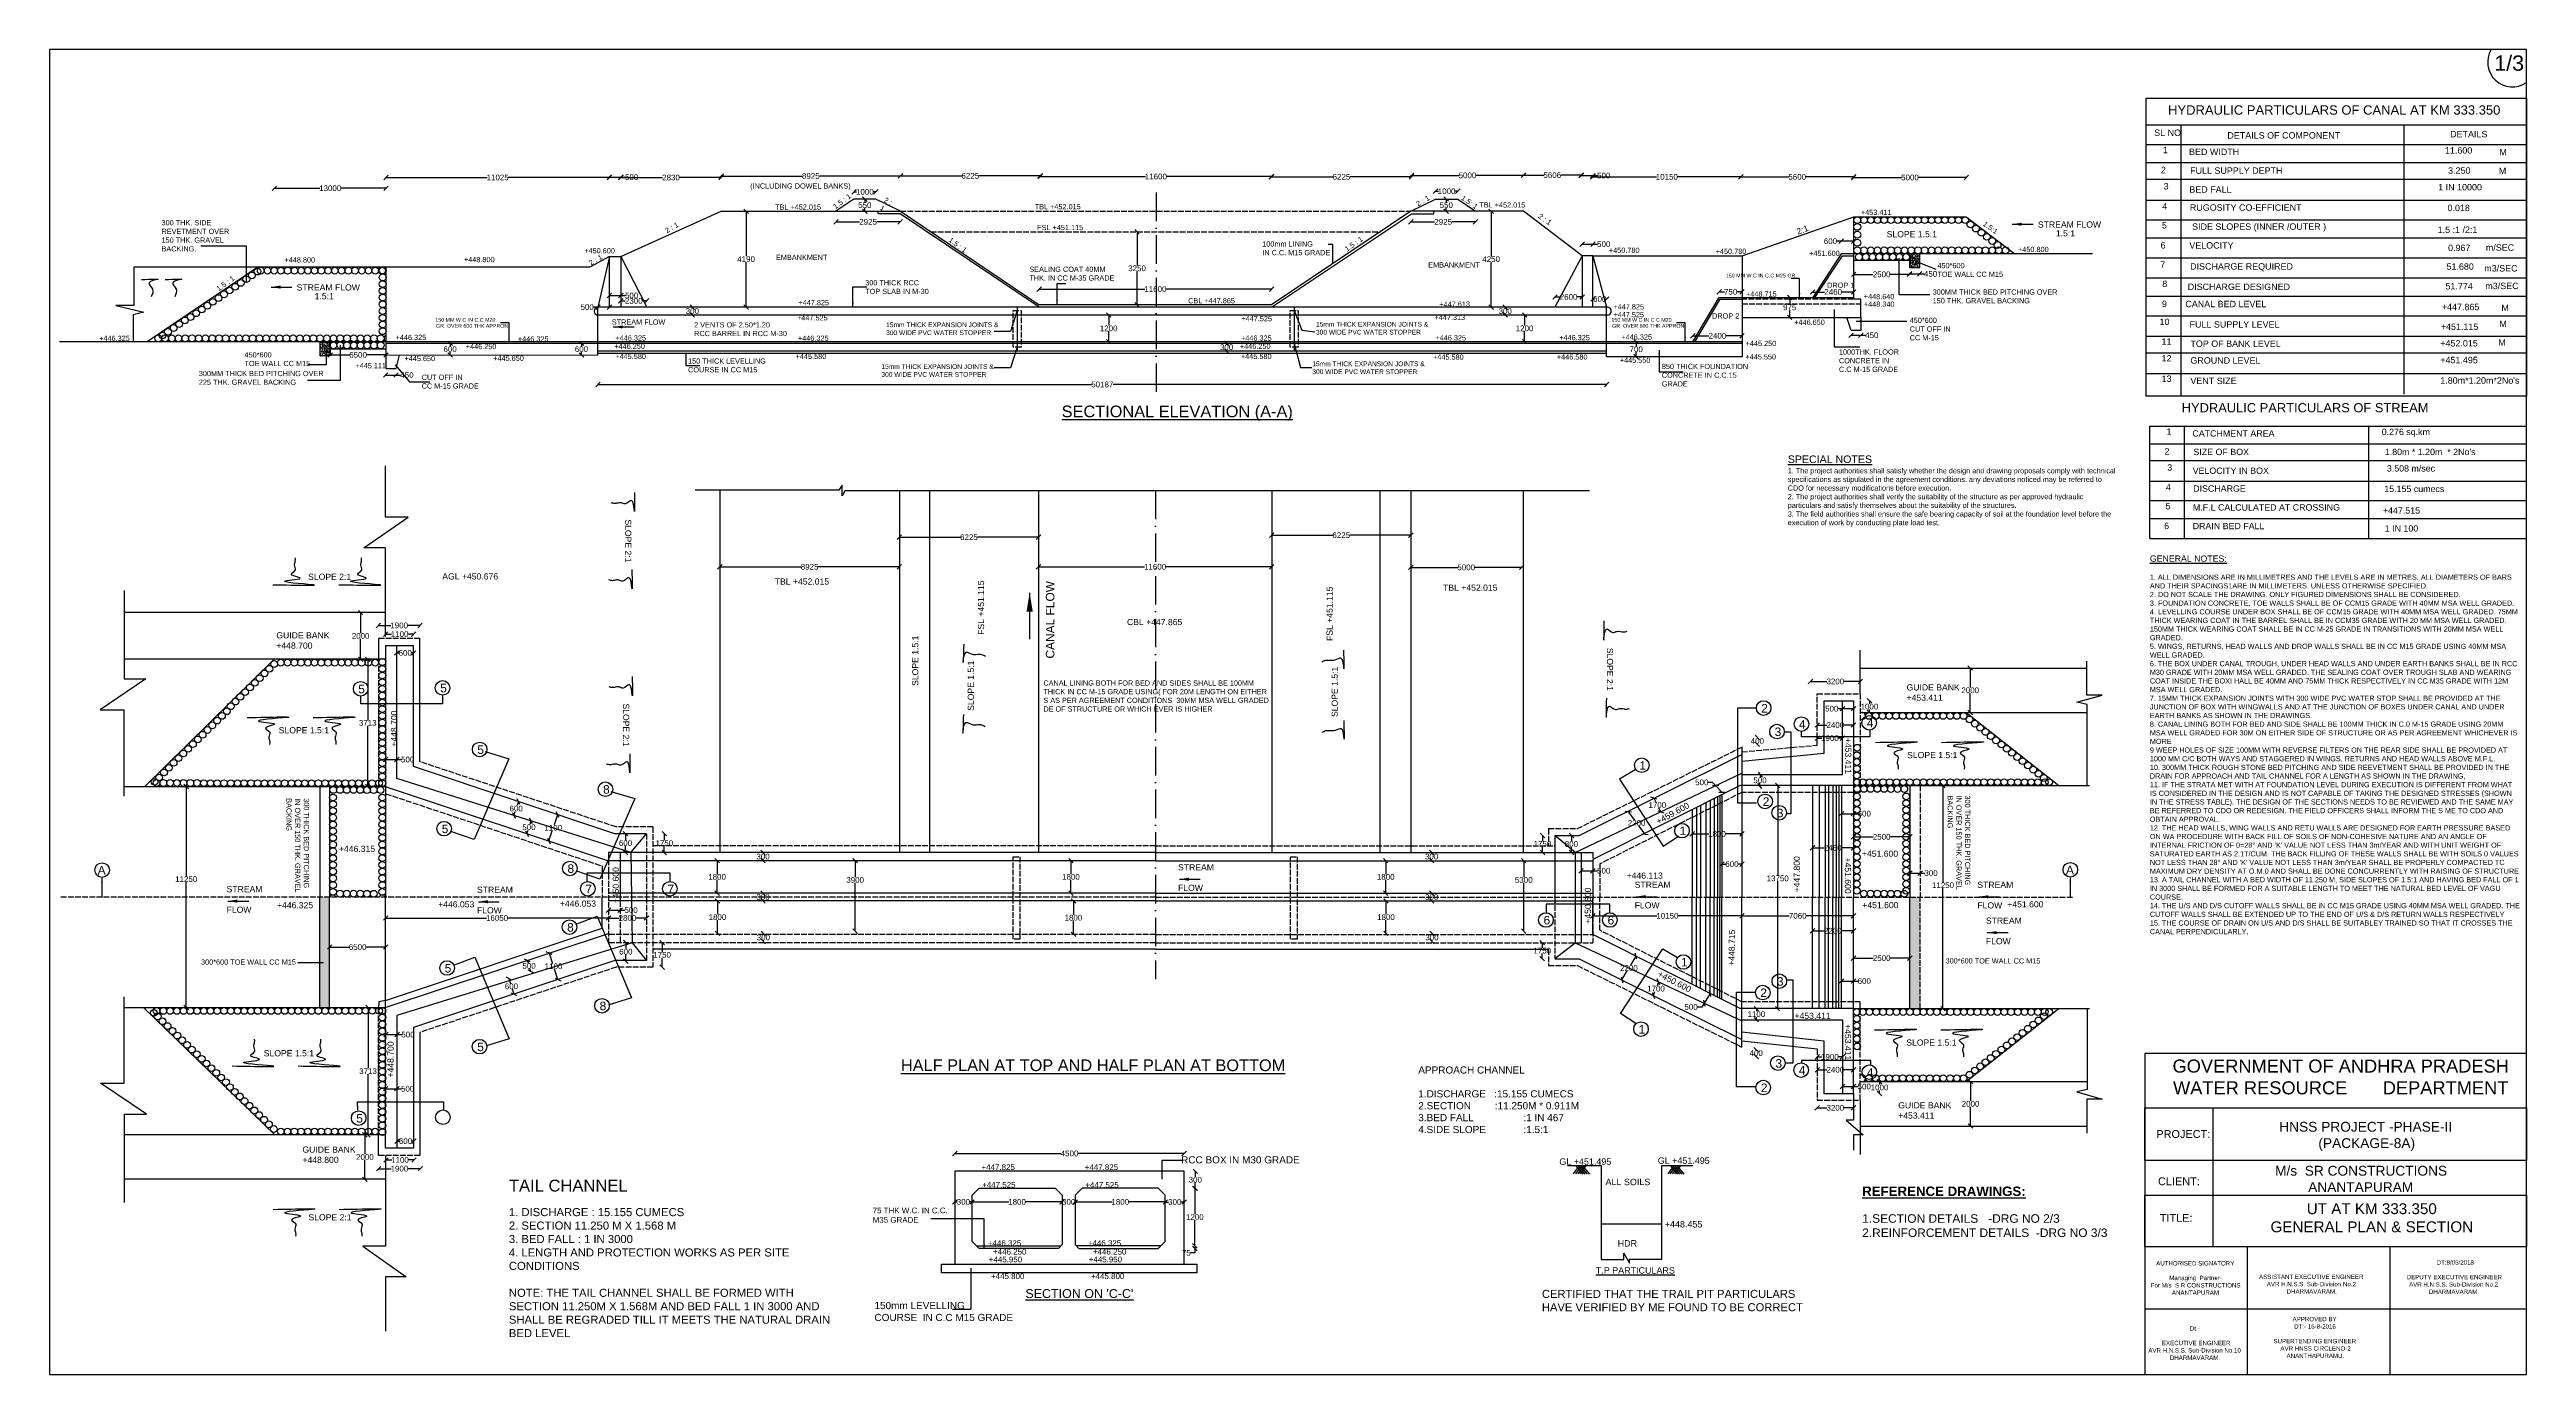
# Model space of a CAD drawing. Header units: millimetres. Extents: x 5124 to 6568637, y 2311 to 91879094.
# Drawn here: x 3635793 to 3687991, y 45929601 to 45957529 of the extents above; entities that cross this region are included whole.
import ezdxf

# ---------------------------------------------------------------- set-up
doc = ezdxf.new("R2010")
doc.units = ezdxf.units.MM
doc.header["$MEASUREMENT"] = 0
doc.linetypes.add('ACAD_ISO02W100', pattern=[15, 12, -3])
doc.linetypes.add('ACAD_ISO10W100', pattern=[18, 12, -3, 0, -3])
for name, color, linetype in [('DIMENSION', 7, 'Continuous'), ('DRAWING', 7, 'Continuous'), ('TEXT', 7, 'Continuous')]:
    doc.layers.add(name, color=color, linetype=linetype)
doc.styles.get("Standard").update_dxf_attribs({"font": 'arial.ttf', "height": 120})
doc.dimstyles.get("Standard").update_dxf_attribs({"dimtxt": 200, "dimasz": 110, "dimexe": 0.18, "dimexo": 0.0625, "dimgap": 0.09, "dimtad": 0, "dimtih": 1, "dimtoh": 1, "dimdec": 0, "dimzin": 0, "dimdsep": 46, "dimtxsty": 'Standard', "dimblk": 'OBLIQUE', "dimcen": 0.09, "dimse1": 1, "dimse2": 1, "dimadec": 0, "dimazin": 0, "dimtfac": 1, "dimtdec": 0, "dimtofl": 0, "dimtmove": 0, "dimatfit": 3, "dimfxl": 1, "dimtolj": 1, "dimtzin": 0, "dimarcsym": 0})
pattern_1 = [(50, (54911.74, -388.284), (71.72601826, -6.2752135), [7.5, -82.5]), (355, (54911.74, -388.284), (-13.87513336, 75.21921337), [6, -66]), (100.4514, (54917.716, -388.81), (57.85093817, 68.94395421), [6.374019, -70.1142112]), (46.1842, (54911.74, -368.28), (106.72410486, -16.55190143), [11.25, -123.75]), (96.6356, (54920.63, -369.66), (93.46627055, 97.4117871), [9.5610288, -105.1713]), (351.1842, (54911.74, -368.28), (93.46619451, 97.4118601), [9, -99]), (21, (54921.74, -373.284), (59.69070521, -40.26188907), [7.5, -82.5]), (326, (54921.74, -373.284), (24.33153319, 72.5150045), [6, -66]), (71.4514, (54926.71, -376.64), (84.02226286, 32.25304967), [6.374019, -70.1142112]), (37.5, (54911.739, -388.284), (1.215985532, 33.289385383), [0, -65.2, 0, -67, 0, -66.25]), (7.5, (54911.74, -388.284), (26.306953744, 39.441171188), [0, -38.2, 0, -63.7, 0, -25.25]), (327.5, (54889.439, -388.284), (53.382243617, -2.255487173), [0, -25, 0, -78, 0, -103.5]), (317.5, (54879.44, -388.284), (58.318616934, 10.010498233), [0, -32.5, 0, -51.8, 0, -73.5])]

msp = doc.modelspace()

# ---------------------------------------------------------------- texts
at = {"layer": 'DIMENSION', "attachment_point": 1}
for s, insert, char_height, width in [('RCC BOX IN M30 GRADE', (3659639, 45934200.7), 150.503, 2552.299), ('GL +451.495', (3667609.8, 45934155.5), 134.94, 1087.684), ('GL +451.495', (3669684.2, 45934176.4), 134.94, 1087.684), ('+447.825', (3655432.7, 45934030.5), 120, 1578.869), ('+447.525', (3655446.1, 45933656.6), 120, 697.462), ('+447.825', (3657608.1, 45934030.5), 120, 1578.869), ('+447.525', (3657621.5, 45933656.6), 120, 697.462), ('75 THK W.C. IN C.C. M35 GRADE', (3653138.9, 45933119.2), 120, 1578.869), ('+446.325', (3655567.6, 45932430.6), 120, 1578.869), ('+445.950', (3655586.3, 45932085.1), 120, 1578.869), ('+446.250', (3655676.7, 45932249.3), 120, 1578.869), ('+446.325', (3657673.4, 45932430.6), 120, 1578.869), ('+445.950', (3657692.1, 45932085.1), 120, 1578.869), ('+446.250', (3657782.5, 45932249.3), 120, 1578.869), ('HDR', (3668839.2, 45932432.4), 134.94, 1087.684), ('+445.800', (3655633.4, 45931732.3), 120, 1578.869), ('+445.800', (3657739.2, 45931732.3), 120, 1578.869), ('{\\LT.P PARTICULARS}', (3668379.1, 45931862.3), 134.94, 1654.799), ('150mm LEVELLING \\PCOURSE  IN C.C M15 GRADE', (3653177.3, 45931129.3), 150.503, 2925.126)]:
    msp.add_mtext(s, dxfattribs=dict(at, insert=insert, char_height=char_height, width=width))
at = {"layer": 'DRAWING', "linetype": 'Continuous', "attachment_point": 1}
for s, insert, char_height, width in [('CUT OFF IN \\PCC M-15 GRADE', (3643635.2, 45950675.8), 110, 1196.768), ('5', (3642298.7, 45944139.2), 180, 95.031), ('5', (3644025.5, 45944159.2), 180, 95.031), ('2', (3671864.7, 45943733.8), 180, 95.031), ('3', (3672146.8, 45943237.7), 180, 95.031), ('4', (3672661, 45943395.7), 180, 95.031), ('4', (3674090.7, 45943423.5), 180, 95.031), ('5', (3644807.4, 45942861.9), 180, 95.031), ('1', (3669297.2, 45942529), 180, 95.031), ('8', (3647457.6, 45942023.6), 180, 95.031), ('2', (3671896.4, 45941766.2), 180, 95.031), ('3', (3672193.2, 45941526.2), 180, 95.031), ('5', (3644057.9, 45941192), 180, 95.031), ('1', (3670143.9, 45941149), 180, 95.031), ('A', (3636807.5, 45940318), 180, 95.031), ('8', (3646708.2, 45940353.7), 180, 95.031), ('STREAM\\P \\PFLOW', (3659575.1, 45940357.4), 130, 533.151), ('A', (3678286.6, 45940323.9), 180, 95.031), ('STREAM\\P \\PFLOW', (3639524.2, 45939896.6), 130, 533.151), ('STREAM\\P \\PFLOW', (3644801.2, 45939883.6), 130, 533.151), ('7', (3647085.5, 45939925.3), 180, 95.031), ('7', (3648816.4, 45939925.3), 180, 95.031), ('STREAM\\P \\PFLOW', (3669198.1, 45939990), 130, 533.151), ('STREAM\\P \\PFLOW', (3676419.5, 45939987.2), 130, 533.151), ('8', (3646699.9, 45939116.3), 180, 95.031), ('6', (3667277.4, 45939266.7), 180, 95.031), ('6', (3668625.9, 45939266.2), 180, 95.031), ('STREAM\\P \\PFLOW', (3676598.9, 45939232.3), 130, 533.151), ('5', (3644120.1, 45938254.3), 180, 95.031), ('1', (3670175.4, 45938381.2), 180, 95.031), ('2', (3671845.9, 45937736.2), 180, 95.031), ('3', (3672195.9, 45937976.7), 180, 95.031), ('8', (3647385.3, 45937458.8), 180, 95.031), ('1', (3669279.9, 45936966.7), 180, 95.031), ('5', (3644805.6, 45936596.8), 180, 95.031), ('3', (3672163.9, 45936248.7), 180, 95.031), ('2', (3671856.9, 45935733.2), 180, 95.031), ('4', (3672654.9, 45936102.2), 180, 95.031), ('4', (3674092.1, 45936056.5), 180, 95.031), ('5', (3642256.7, 45935090.7), 180, 95.031)]:
    msp.add_mtext(s, dxfattribs=dict(at, insert=insert, char_height=char_height, width=width))
at = {"layer": 'DRAWING', "char_height": 134.94, "attachment_point": 1}
for s, insert, width in [('ALL SOILS', (3668583.8, 45933726.5), 1087.684), ('+448.455', (3669832.6, 45932834.2), 783.838)]:
    msp.add_mtext(s, dxfattribs=dict(at, insert=insert, width=width))
at = {"layer": 'TEXT'}
for s, height, p in [('1/3', 323.79, (3687312.4, 45957081.2)), ('HYDRAULIC PARTICULARS OF CANAL AT KM 333.350', 196.114, (3680438.4, 45956156.7)), ('SL NO', 134.83, (3680146.3, 45955708.2)), ('1', 134.8, (3680330.6, 45955344.4)), ('DETAILS OF COMPONENT ', 134.828, (3681688.8, 45955652.6)), ('11.600', 134.83, (3686273.1, 45955336.6)), ('DETAILS ', 134.83, (3686382.3, 45955678.8)), ('2', 134.8, (3680286.9, 45954922)), ('BED WIDTH ', 134.83, (3680880.4, 45955304.3)), ('FULL SUPPLY DEPTH ', 134.828, (3680902.7, 45954909.6)), ('3.250', 134.83, (3686338.7, 45954910.2)), ('M', 134.8, (3687408.7, 45954905.8)), ('M', 134.8, (3687419.7, 45955299.4)), ('3', 134.8, (3680345.2, 45954579.7)), ('BED FALL ', 134.83, (3680886.2, 45954510.4)), ('1 IN 10000', 134.83, (3686130.8, 45954560.4)), ('STREAM FLOW', 130, (3677696.2, 45953774.9)), ('5', 134.8, (3680308.7, 45953756.7)), ('4', 134.8, (3680316, 45954157.3)), ('RUGOSITY CO-EFFICIENT ', 134.828, (3680897.4, 45954131)), ('0.018', 134.83, (3686327.8, 45954123)), ('SLOPE 1.5:1', 130, (3674508.5, 45953572.3)), ('1.5:1', 130, (3678074.6, 45953589.7)), ('6', 134.8, (3680279.6, 45953334.3)), ('VELOCITY ', 134.83, (3680886.2, 45953333)), (' SIDE SLOPES (INNER /OUTER )', 134.828, (3680891.8, 45953729.2)), ('1.5 :1 /2:1', 134.828, (3686119.9, 45953663.9)), ('0.967', 134.83, (3686338.7, 45953281.2)), ('m/SEC', 134.83, (3687135.2, 45953287.8)), ('7', 134.8, (3680272.5, 45952931.2)), ('DISCHARGE REQUIRED ', 134.828, (3680903.1, 45952890.1)), ('51.680', 134.83, (3686305.9, 45952887.6)), ('m3/SEC', 134.83, (3687102.3, 45952850.4)), ('STREAM FLOW', 130, (3641001.8, 45952450)), ('1.5:1', 130, (3641380.2, 45952264.7)), ('8', 134.8, (3680316.2, 45952523.3)), ('DISCHARGE DESIGNED ', 134.828, (3680852.8, 45952460.5)), ('51.774', 134.83, (3686284, 45952472.2)), ('m3/SEC', 134.83, (3687124.2, 45952478.7)), ('10', 134.83, (3680257.9, 45951722.2)), ('9', 134.8, (3680308.9, 45952100.9)), ('CANAL BED LEVEL ', 134.828, (3680802.6, 45952097.7)), ('FULL SUPPLY LEVEL ', 134.828, (3680891.9, 45951668.1)), ('+447.865', 134.83, (3686207.4, 45952034.9)), ('M', 134.8, (3687419.7, 45951680.6)), ('M', 134.8, (3687463.4, 45952019.6)), ('11', 134.83, (3680301.6, 45951307.1)), ('TOP OF BANK LEVEL ', 134.828, (3680908.7, 45951260.7)), ('+452.015', 134.83, (3686174.6, 45951269.6)), ('+451.115', 134.83, (3686185.5, 45951619.4)), ('M', 134.8, (3687397.8, 45951287.1)), ('12', 134.83, (3680301.6, 45950954.8)), ('GROUND LEVEL', 134.828, (3680908.7, 45950908.4)), ('+451.495', 134.83, (3686174.6, 45950917.3)), ('13', 134.83, (3680301.6, 45950523.1)), ('VENT SIZE', 134.83, (3680908.7, 45950476.8)), ("1.80m*1.20m*2No's", 134.828, (3686174.6, 45950485.6)), ('%%USECTIONAL ELEVATION (A-A)', 246.09, (3657122.6, 45949778.2)), ('HYDRAULIC PARTICULARS OF STREAM', 194.172, (3680726.7, 45949881.6)), ('1', 133.5, (3680406.4, 45949410.4)), ('CATCHMENT AREA', 133.494, (3680950.8, 45949370.7)), ('0.276 sq.km', 133.494, (3684940.6, 45949402.7)), ('2', 133.5, (3680363.1, 45948992.2)), ('3', 133.5, (3680420.9, 45948653.3)), ('VELOCITY IN BOX', 133.494, (3680956.5, 45948584.7)), ('SIZE OF BOX', 133.494, (3680972.9, 45948979.9)), ("1.80m * 1.20m  * 2No's", 133.494, (3685005.6, 45948980.6)), ('3.508 m/sec', 133.494, (3685049.1, 45948634.2)), ('4', 133.5, (3680392, 45948235.1)), ('DISCHARGE', 133.49, (3680967.6, 45948209)), ('15.155 cumecs', 133.494, (3684994.7, 45948201.2)), ('5', 133.5, (3680384.8, 45947838.5)), ('M.F.L CALCULATED AT CROSSING', 133.494, (3680962.1, 45947811.2)), ('+447.515', 133.49, (3684965.5, 45947746.5)), ('6', 133.5, (3680355.9, 45947420.2)), ('DRAIN BED FALL', 133.494, (3680956.5, 45947419)), ('1 IN 100', 133.49, (3685005.6, 45947367.7)), ('SLOPE 2:1', 130, (3641242.3, 45946349.2)), ('AGL +450.676', 130, (3644070.2, 45946358.6)), ('SLOPE 1.5:1', 130, (3640623.4, 45943115.5)), ('SLOPE 1.5:1', 130, (3674939.9, 45942592.2)), ('+446.315', 130, (3641891.6, 45940616.6)), ('+451.600', 130, (3673987.8, 45940513.3)), ('+446.113', 130, (3669028.4, 45940051.4)), ('+446.325', 130, (3640586.4, 45939427.4)), ('+446.053', 130, (3643982.9, 45939445.8)), ('+446.053', 130, (3646547.4, 45939461.4)), ('+451.600', 130, (3673994.5, 45939430.1)), ('+451.600', 130, (3677050.5, 45939447.4)), ('+453.411', 130, (3672565.8, 45937095.6)), ('SLOPE 1.5:1', 130, (3674921.3, 45936532.3)), ('SLOPE 1.5:1', 130, (3640307.2, 45936307.1)), ('%%UHALF PLAN AT TOP AND HALF PLAN AT BOTTOM', 246.09, (3653735.6, 45935996.1)), ('SLOPE 2:1', 130, (3641248.9, 45932849.7)), ("%%USECTION ON 'C-C'", 188.129, (3656357.9, 45931212.4))]:
    msp.add_text(s, height=height, dxfattribs=at).set_placement(p)
for s, rotation, p in [('2:1', 21.69865, (3672640.1, 45953622.4)), ('SLOPE 2:1', 270, (3647923.8, 45947625.5)), ('SLOPE 2:1', 270, (3668612.6, 45944918.3)), ('+448.700', 90, (3643117.7, 45942833.9)), ('SLOPE 2:1', 270, (3647878.9, 45943744.9)), ('+453.411', 270, (3673632.4, 45943020.3)), ('+459.600', 28.65415, (3669695.2, 45941189.1)), ('+447.800', 90, (3672679.4, 45939763.8)), ('+451.600', 270, (3673626.9, 45940498.4)), ('+450.600', 90, (3647789.6, 45939533.4)), ('+450.600', 90, (3668277.2, 45939103.4)), ('+448.715', 88.79033, (3671300.3, 45938214.7)), ('+450.600', 332.64721, (3669668.8, 45938000.1)), ('+453.411', 270, (3673627.9, 45936986.6)), ('+448.700', 90, (3643045, 45935860))]:
    msp.add_text(s, height=130, rotation=rotation, dxfattribs=at).set_placement(p)
at = {"layer": 'TEXT', "linetype": 'Continuous'}
for s, height, p in [('150 MM W.C IN C.C M25 GR.', 80, (3671119, 45952724.6)), ('150 MM W.C IN C.C M20', 80, (3643922.8, 45951790.6)), ('STREAM FLOW', 110, (3647642.8, 45951729.3)), ('150 MM W.C IN C.C M20', 80, (3668708.7, 45951790.6)), ('GR. OVER 600 THK APPRON', 80, (3643937.3, 45951664.5)), ('GR. OVER 600 THK APPRON', 80, (3668723.2, 45951664.5))]:
    msp.add_text(s, height=height, dxfattribs=at).set_placement(p)
for s, insert, char_height, width, attachment_point in [('(INCLUDING DOWEL BANKS)', (3650558, 45954708.1), 110, 2597.465, 1), ('300 THK. SIDE \\PREVETMENT OVER \\P150 THK. GRAVEL \\PBACKING.', (3638153.2, 45953933.9), 110, 1979.273, 1), ('TBL +452.015', (3651081.4, 45954263.5), 110, 1162.601, 1), ('TBL +452.015', (3656553.9, 45954271.5), 110, 1162.601, 1), ('TBL +452.015', (3665924, 45954309.4), 110, 1162.601, 1), ('+453.411', (3673965.5, 45954151.6), 110, 639.34, 1), ('FSL +451.115', (3656605.8, 45953832.3), 110, 1162.601, 1), ('100mm LINING \\PIN C.C. M15 GRADE', (3661349.9, 45953486.3), 110, 1427.348, 1), ('+450.800', (3677276.4, 45953370.6), 110, 639.34, 1), ('+448.800', (3640744.1, 45953150.1), 110, 639.34, 1), ('+448.800', (3644526.3, 45953157.2), 110, 639.34, 1), ('+450.600', (3647062.1, 45953343), 110, 639.34, 1), ('EMBANKMENT', (3651102.3, 45953202.4), 110, 1162.601, 1), ('SEALING COAT 40MM\\PTHK. IN CC M-35 GRADE', (3656441.4, 45952952), 110, 1785.861, 1), ('EMBANKMENT', (3664847.1, 45953044.5), 110, 1162.601, 1), ('+450.780', (3668654.7, 45953353.4), 110, 639.34, 1), ('+450.780', (3670905.3, 45953331), 110, 639.34, 1), ('+451.600', (3672873.9, 45953288.4), 110, 639.34, 1), ('450*600\\PTOE WALL CC M15', (3675577, 45953030.5), 110, 1378.276, 1), ('300 THICK RCC \\PTOP SLAB IN M-30', (3652982, 45952668.9), 110, 1549.208, 1), ('+448.715', (3671544.5, 45952430.5), 110, 639.34, 1), ('DROP 1', (3673254.7, 45952616.1), 110, 639.34, 1), ('+448.640', (3674025.7, 45952376.1), 110, 639.34, 1), ('300MM THICK BED PITCHING OVER\\P150 THK. GRAVEL BACKING', (3675477.9, 45952472.7), 110, 2752.54, 1), ('+447.525', (3651545.6, 45951929.5), 110, 639.34, 1), ('+447.825', (3651575.1, 45952249), 110, 639.34, 1), ('CBL +447.865', (3659787, 45952289.9), 110, 1169.673, 1), ('+447.525', (3660909.7, 45951911.6), 110, 639.34, 1), ('+447.313', (3664979.5, 45951938.2), 110, 639.34, 1), ('+447.613', (3665082.5, 45952217), 110, 639.34, 1), ('+447.825', (3668750, 45952161.2), 110, 639.34, 1), ('+447.525', (3668750, 45951995.2), 110, 639.34, 1), ('DROP 2', (3670829.1, 45951968.8), 110, 639.34, 1), ('+446.650', (3672559.5, 45951836.1), 110, 639.34, 1), ('+448.340', (3674028.1, 45952217.4), 110, 639.34, 1), ('450*600\\PCUT OFF IN\\PCC M-15', (3674993.6, 45951876.4), 110, 856.303, 1), ('+446.325', (3636838.7, 45951497.3), 110, 639.34, 1), ('+446.325', (3643086.1, 45951516), 110, 639.34, 1), ('+446.250', (3644564.6, 45951323.6), 110, 639.34, 1), ('+446.325', (3645663.4, 45951484.5), 110, 639.34, 1), ('+446.250', (3647694.6, 45951330), 110, 639.34, 1), ('+446.325', (3647718.6, 45951503.5), 110, 639.34, 1), ('2 VENTS OF 2.50*1.20\\PRCC BARREL IN RCC M-30', (3649377.1, 45951781.4), 110, 1998.092, 1), ('+446.325', (3651565.1, 45951499), 110, 639.34, 1), ('15mm THICK EXPANSION JOINTS & 300 WIDE PVC WATER STOPPER ', (3653423, 45951777.3), 100, 2456.77, 1), ('+446.250', (3660878.5, 45951329.3), 110, 639.34, 1), ('+446.325', (3660902.5, 45951502.8), 110, 639.34, 1), ('15mm THICK EXPANSION JOINTS & 300 WIDE PVC WATER STOPPER ', (3662481.3, 45951788), 100, 2456.77, 1), ('+446.325', (3664999, 45951507.7), 110, 639.34, 1), ('+446.325', (3667607.9, 45951511.5), 110, 639.34, 1), ('+446.325', (3668917.9, 45951524), 110, 639.34, 1), ('+445.250', (3671535.3, 45951388.9), 110, 639.34, 1), ('300MM THICK BED PITCHING OVER\\P225 THK. GRAVEL BACKING', (3638938.7, 45950754.8), 110, 2752.54, 1), ('450*600\\PTOE WALL CC M15', (3639902.2, 45951149.2), 110, 1378.276, 1), ('+445.111', (3642239.1, 45950919), 110, 639.34, 1), ('+445.650', (3643273.6, 45951071), 110, 639.34, 1), ('+445.650', (3645143.8, 45951077.1), 110, 639.34, 1), ('+445.580', (3647716.6, 45951116.5), 110, 639.34, 1), ('150 THICK LEVELLING \\PCOURSE IN CC M15', (3649249.3, 45951017.7), 110, 1631.366, 1), ('+445.580', (3651515.9, 45951116), 110, 639.34, 1), ('15mm THICK EXPANSION JOINTS & 300 WIDE PVC WATER STOPPER ', (3653323.6, 45950896.2), 100, 2456.77, 1), ('+445.580', (3660900.5, 45951115.8), 110, 639.34, 1), ('15mm THICK EXPANSION JOINTS & 300 WIDE PVC WATER STOPPER ', (3662405, 45950954.2), 100, 2456.77, 1), ('+445.580', (3664949.8, 45951101.7), 110, 639.34, 1), ('+446.580', (3667558.7, 45951105.4), 110, 639.34, 1), ('+445.550', (3668885.1, 45951035.5), 110, 639.34, 1), ('850 THICK FOUNDATION CONCRETE IN C.C.15 GRADE', (3669770.1, 45950903.5), 110, 2161.632, 1), ('+445.550', (3671532.1, 45951107.1), 110, 639.34, 1), ('1000THK. FLOOR \\PCONCRETE IN C.C M-15 GRADE', (3673502.7, 45951209.6), 110, 1361.018, 1), ('{\\H1.4638x;\\LSPECIAL NOTES } \\P1. The project authorities shall satisfy whether the design and drawing proposals comply with technical specifications as stipulated in the agreement conditions. any deviations noticed may be referred to CDO for necessary modifications before execution. \\P2. The project authorities shall verify the suitability of the structure as per approved hydraulic particulars and satisfy themselves about the suitability of the structures. \\P3. The field authorities shall ensure the safe bearing capacity of soil at the foundation level before the execution of work by conducting plate load test. ', (3672423.9, 45948972.4), 109.3045, 6951.44, 1), ("{\\H1.2091x;\\LGENERAL NOTES:}  \\P\\P1. ALL DIMENSIONS ARE IN MILLIMETRES AND THE LEVELS ARE IN METRES. ALL DIAMETERS OF BARS AND THEIR SPACINGS1ARE IN MILLIMETERS. UNLESS OTHERWISE SPECIFIED. \\P2. DO NOT SCALE THE DRAWING. ONLY FIGURED DIMENSIONS SHALL BE CONSIDERED. \\P3. FOUNDATION CONCRETE, TOE WALLS SHALL BE OF CCM15 GRADE WITH 40MM MSA WELL GRADED. \\P4. LEVELLING COURSE UNDER BOX SHALL BE OF CCM15 GRADE WITH 40MM MSA WELL GRADED. 75MM THICK WEARING COAT IN THE BARREL SHALL BE IN CCM35 GRADE WITH 20 MM MSA WELL GRADED. 150MM THICK WEARING COAT SHALL BE IN CC M-25 GRADE IN TRANSITIONS WITH 20MM MSA WELL GRADED. \\P5. WINGS, RETURNS, HEAD WALLS AND DROP WALLS SHALL BE IN CC M15 GRADE USING 40MM MSA WELL GRADED. \\P6. THE BOX UNDER CANAL TROUGH, UNDER HEAD WALLS AND UNDER EARTH BANKS SHALL BE IN RCC M30 GRADE WITH 20MM MSA WELL GRADED. THE SEALING COAT OVER TROUGH SLAB AND WEARING COAT INSIDE THE BOXI HALL BE 40MM AND 75MM THICK RESPECTIVELY IN CC M35 GRADE WITH 12M MSA WELL GRADED. \\P7. 15MM THICK EXPANSION JOINTS WITH 300 WIDE PVC WATER STOP SHALL BE PROVIDED AT THE JUNCTION OF BOX WITH WINGWALLS AND AT THE JUNCTION OF BOXES UNDER CANAL AND UNDER EARTH BANKS AS SHOWN IN THE DRAWINGS. \\P8. CANAL LINING BOTH FOR BED AND SIDE SHALL BE 100MM THICK IN C.0 M-15 GRADE USING 20MM MSA WELL GRADED FOR 30M ON EITHER SIDE OF STRUCTURE OR AS PER AGREEMENT WHICHEVER IS MORE \\P9 WEEP HOLES OF SIZE 100MM WITH REVERSE FILTERS ON THE REAR SIDE SHALL BE PROVIDED AT 1000 MM C/C BOTH WAYS AND STAGGERED IN WINGS, RETURNS AND HEAD WALLS ABOVE M.F.L. \\P10. 300MM THICK ROUGH STONE BED PITCHING AND SIDE REEVETMENT SHALL BE PROVIDED IN THE DRAIN FOR APPROACH AND TAIL CHANNEL FOR A LENGTH AS SHOWN IN THE DRAWING, \\P11. IF THE STRATA MET WITH AT FOUNDATION LEVEL DURING EXECUTION IS DIFFERENT FROM WHAT IS CONSIDERED IN THE DESIGN AND IS NOT CAPABLE OF TAKING THE DESIGNED STRESSES (SHOWN IN THE STRESS TABLE). THE DESIGN OF THE SECTIONS NEEDS TO BE REVIEWED AND THE SAME MAY BE REFERRED TO CDO OR REDESIGN. THE FIELD OFFICERS SHALL INFORM THE S ME TO CDO AND OBTAIN APPROVAL. \\P12. THE HEAD WALLS, WING WALLS AND RETU WALLS ARE DESIGNED FOR EARTH PRESSURE BASED ON WA PROCEDURE WITH BACK FILL OF SOILS OF NON-COHESIVE NATURE AND AN ANGLE OF INTERNAL FRICTION OF 0=28° AND 'K' VALUE NOT LESS THAN 3m/YEAR AND WITH UNIT WEIGHT OF SATURATED EARTH AS 2.1T/CUM. THE BACK FILLING OF THESE WALLS SHALL BE WITH SOILS 0 VALUES NOT LESS THAN 28° AND 'K' VALUE NOT LESS THAN 3m/YEAR SHALL BE PROPERLY COMPACTED TC MAXIMUM DRY DENSITY AT O.M.0 AND SHALL BE DONE CONCURRENTLY WITH RAISING OF STRUCTURE \\P13. A TAIL CHANNEL WITH A BED WIDTH OF 11.250 M, SIDE SLOPES OF 1.5:1 AND HAVING BED FALL OF 1 IN 3000 SHALL BE FORMED FOR A SUITABLE LENGTH TO MEET THE NATURAL BED LEVEL OF VAGU COURSE. \\P14. THE U/S AND D/S CUTOFF WALLS SHALL BE iN CC M15 GRADE USING 40MM MSA WELL GRADED. THE CUTOFF WALLS SHALL BE EXTENDED UP TO THE END OF U/S & D/S RETURN WALLS RESPECTIVELY \\P15. THE COURSE OF DRAIN ON U/S AND D/S SHALL BE SUITABLEY TRAINED SO THAT IT CROSSES THE CANAL PERPENDICULARLY. ", (3680054.6, 45946864), 109.3045, 7782.139, 1), ('TBL +452.015', (3651076.2, 45946380.9), 130, 1165.65, 1), ('TBL +452.015', (3666306.6, 45946251.2), 130, 1165.65, 3), ('GUIDE BANK\\P+448.700', (3640572.9, 45945246.5), 130, 1165.65, 1), ('CBL +447.865', (3658498.8, 45945526.5), 130, 1165.65, 1), ('\\PCANAL LINING BOTH FOR BED AND SIDES SHALL BE 100MM  THICK IN CC M-15 GRADE USING( FOR 20M LENGTH ON EITHER S AS PER AGREEMENT CONDITIONS  30MM MSA WELL GRADED DE OF STRUCTURE OR WHICH EVER IS HIGHER ', (3656738.2, 45944412.7), 109.3045, 4824.85, 1), ('GUIDE BANK\\P\\pt130;+453.411', (3674927.7, 45943800.3), 130, 1165.65, 7), ('300*600 TOE WALL CC M15', (3638986, 45938348.5), 110, 1982.605, 1), ('300*600 TOE WALL CC M15', (3675749.6, 45938374), 110, 1982.605, 1), ('GUIDE BANK\\P\\pt130;+453.411', (3674752, 45934991.5), 130, 1165.65, 7), ('GUIDE BANK\\P+448.800', (3641123, 45934057.8), 130, 1165.65, 7), ('{\\H2.2872x;TAIL CHANNEL \\P}\\P{\\H1.5553x;1. DISCHARGE : 15.155 CUMECS \\P2. SECTION 11.250 M X 1.568 M \\P3. BED FALL : 1 IN 3000 \\P4. LENGTH AND PROTECTION WORKS AS PER SITE CONDITIONS \\P\\PNOTE: THE TAIL CHANNEL SHALL BE FORMED WITH SECTION 11.250M X 1.568M AND BED FALL 1 IN 3000 AND SHALL BE REGRADED TILL IT MEETS THE NATURAL DRAIN BED LEVEL }', (3645473.2, 45933707.2), 109.3045, 6948.691, 1)]:
    msp.add_mtext(s, dxfattribs=dict(at, insert=insert, char_height=char_height, width=width, attachment_point=attachment_point))
for s, insert, char_height, width, attachment_point, rotation in [('1.5 : 1', (3652289.5, 45954248.5), 110, 639.34, 1, 36.54109), ('2 : 1', (3664576.5, 45954312.6), 110, 639.34, 1, 30.22707), ('1.5: 1', (3665591.2, 45954466.3), 110, 649.389, 1, 325.13441), ('2 : 1', (3653413.1, 45954419.4), 110, 271.898, 1, 333.44011), ('2 : 1', (3667214.9, 45954079.5), 110, 639.34, 1, 325.44389), ('1.5:1', (3676586.8, 45953919), 110, 639.34, 1, 324.92716), ('2 : 1', (3648748.1, 45953748.5), 110, 639.34, 1, 30.36013), ('1.5 : 1', (3654793, 45953580.3), 110, 630.699, 1, 323.90785), ('1.5 : 1', (3663071.7, 45953353.3), 110, 630.699, 1, 35.34213), ('2 : 1', (3647144.2, 45953067.6), 110, 639.34, 1, 30.36013), ('1.5 : 1', (3639295.9, 45952517.1), 110, 639.34, 1, 36.54109), ('FSL +451.115', (3655357.7, 45945192), 130, 1165.65, 1, 90), ('CANAL FLOW', (3656789.3, 45944691.4), 180, 2019.223, 1, 90), ('FSL +451.115', (3662835.9, 45945062.3), 130, 1165.65, 7, 90), ('SLOPE 1.5:1', (3653971.2, 45944115.7), 130, 1165.65, 1, 90), ('SLOPE 1.5:1', (3655143.2, 45943589.5), 130, 1165.65, 1, 90), ('SLOPE 1.5:1', (3662942.7, 45943459.8), 130, 1165.65, 7, 90)]:
    msp.add_mtext(s, dxfattribs=dict(at, insert=insert, char_height=char_height, width=width, attachment_point=attachment_point, rotation=rotation))
at = {"layer": 'TEXT', "char_height": 110, "width": 2014.085, "attachment_point": 1, "rotation": 270}
for insert in [(3641261.7, 45941748.1), (3676269.1, 45941806.2)]:
    msp.add_mtext('300 THICK BED PITCHING IN OVER 150 THK. GRAVEL BACKING', dxfattribs=dict(at, insert=insert))
at = {"layer": 'TEXT', "color": 7, "insert": (3684076.3, 45935870.8), "char_height": 275.105, "width": 7845.649, "attachment_point": 5}
msp.add_mtext('GOVERNMENT OF ANDHRA PRADESH\\PWATER RESOURCE       DEPARTMENT', dxfattribs=at)
at = {"layer": 'TEXT', "attachment_point": 1}
for s, insert, char_height, width in [('APPROACH CHANNEL\\P\\P1.DISCHARGE   :15.155 CUMECS\\P2.SECTION^I       :11.250M * 0.911M\\P3.BED FALL ^I       :1 IN 467\\P4.SIDE SLOPE^I       :1.5:1', (3664637.9, 45936094.2), 150.503, 3381.463), ('PROJECT:', (3680190.8, 45934752.3), 164.7, 1536.745), ('\\pi2258;HNSS PROJECT -PHASE-II\\P\\pi3000.9; (PACKAGE-8A)\\P\\pi4014.9; ', (3680524.3, 45934925.6), 206.764, 8110.047), ('{\\fArial|b1|i0|c0|p34;\\H1.3289x;\\LREFERENCE DRAWINGS:\\P}\\P{\\H1.196x;1.SECTION DETAILS   -DRG NO 2/3\\P2.REINFORCEMENT DETAILS  -DRG NO 3/3}', (3673992.1, 45933562.8), 150.503, 5624.152), ('CLIENT:', (3680225.6, 45933755.4), 164.7, 1536.745), ('\\pi843.11;M/s  SR CONSTRUCTIONS \\P\\pi1541.7;ANANTAPURAM', (3681849.5, 45933999), 206.764, 5276.379), ('\\pi2208;UT AT KM 333.350\\P\\pi1444.3;GENERAL PLAN & SECTION ', (3681152.6, 45933210.1), 229.254, 7116.676), ('TITLE:', (3680263.6, 45932983.5), 164.7, 893.126), ('\\pi1502.8;AUTHORISED SIGNATORY\\P\\pi2326;\\P\\pi1778.7;Managing  Partner-\\P\\pi1388.8;For M/s  S R CONSTRUCTIONS\\P\\pi1834.5;ANANTAPURAM', (3678684.7, 45931990.9), 92.683, 4652.057), ('\\pi1900.6;  DT:8/05/2018\\P\\pi2326;\\P\\pi1305.2; DEPUTY EXECUTIVE ENGINEER\\P\\pi1390.4;AVR H.N.S.S. Sub-Division No.2\\P\\pi1807.9;DHARMAVARAM.', (3684126.2, 45932009.1), 92.683, 4652.057), ('\\pi2326;\\P\\P\\pi1226.1;ASSISTANT EXECUTIVE ENGINEER\\P\\pi1390.4;AVR H.N.S.S. Sub-Division No.2\\P\\pi1807.9;DHARMAVARAM.', (3681128.7, 45932016.3), 92.683, 4652.057), ('CERTIFIED THAT THE TRAIL PIT PARTICULARS HAVE VERIFIED BY ME FOUND TO BE CORRECT', (3667242.8, 45931384), 168.676, 5702.993), ('\\pi2228.8;Dt:- \\P\\pi2326;\\P\\pi1567.8;  EXECUTIVE ENGINEER\\P\\pi1354.1;AVR H.N.S.S. Sub-Division No.10\\P\\pi1807.9;DHARMAVARAM.', (3678668.3, 45930619.4), 92.683, 4652.057), ('\\pi1862.4;APPROVED BY\\P\\pi1895;DT:- 16-8-2016\\P\\pi2319.5;.  \\P\\pi1459.3;SUPERTENDING ENGINEER                \\P\\pi1570.4; AVR HNSS CIRCLENO-2\\P\\pi0;^I^I^I^I       ANANTHAPURAMU.', (3681200, 45930814.8), 92.683, 4652.057)]:
    msp.add_mtext(s, dxfattribs=dict(at, insert=insert, char_height=char_height, width=width))

# ---------------------------------------------------------------- blocks, each defined once
blk = doc.blocks.new('_Oblique')
at = {"color": 0, "linetype": 'ByBlock', "lineweight": -2}
blk.add_line((-0.5, -0.5), (0.5, 0.5), dxfattribs=at)
blk = doc.blocks.new('*D76')
at = {"layer": 'Defpoints', "color": 0, "linetype": 'Continuous', "transparency": 16777216}
for p in [(3642884, 45954605), (3640532, 45952939), (3642884, 45952939)]:
    blk.add_point(p, dxfattribs=at)
at = {"layer": 'DIMENSION', "color": 0, "linetype": 'Continuous', "lineweight": -2, "transparency": 16777216}
for p, q in [((3640532, 45954605), (3641488, 45954605)), ((3642884, 45954605), (3641928, 45954605))]:
    blk.add_line(p, q, dxfattribs=at)
at = {"layer": 'DIMENSION', "color": 0, "linetype": 'Continuous', "lineweight": -2, "transparency": 16777216, "xscale": 95, "yscale": 95, "zscale": 95, "rotation": 180}
blk.add_blockref('_Oblique', (3640532, 45954605), dxfattribs=at)
at = {"layer": 'DIMENSION', "color": 0, "linetype": 'Continuous', "lineweight": -2, "transparency": 16777216, "xscale": 95, "yscale": 95, "zscale": 95}
blk.add_blockref('_Oblique', (3642884, 45954605), dxfattribs=at)
at = {"layer": 'DIMENSION', "color": 0, "linetype": 'Continuous', "transparency": 16777216, "insert": (3641708, 45954605), "char_height": 120, "attachment_point": 5}
blk.add_mtext('\\A1;13000', dxfattribs=at)
blk = doc.blocks.new('*D77')
at = {"layer": 'Defpoints', "color": 0, "linetype": 'Continuous', "transparency": 16777216}
for p in [(3642884, 45954834), (3647591, 45954832), (3647591, 45953168)]:
    blk.add_point(p, dxfattribs=at)
at = {"layer": 'DIMENSION', "color": 0, "linetype": 'Continuous', "lineweight": -2, "transparency": 16777216}
for p, q in [((3642884, 45954832), (3645017, 45954832)), ((3647591, 45954832), (3645458, 45954832))]:
    blk.add_line(p, q, dxfattribs=at)
at = {"layer": 'DIMENSION', "color": 0, "linetype": 'Continuous', "lineweight": -2, "transparency": 16777216, "xscale": 95, "yscale": 95, "zscale": 95, "rotation": 180}
blk.add_blockref('_Oblique', (3642884, 45954832), dxfattribs=at)
at = {"layer": 'DIMENSION', "color": 0, "linetype": 'Continuous', "lineweight": -2, "transparency": 16777216, "xscale": 95, "yscale": 95, "zscale": 95}
blk.add_blockref('_Oblique', (3647591, 45954832), dxfattribs=at)
at = {"layer": 'DIMENSION', "color": 0, "linetype": 'Continuous', "transparency": 16777216, "insert": (3645237, 45954832), "char_height": 120, "attachment_point": 5}
blk.add_mtext('\\A1;11025', dxfattribs=at)
blk = doc.blocks.new('*D78')
at = {"layer": 'Defpoints', "color": 0, "linetype": 'Continuous', "transparency": 16777216}
for p in [(3647833, 45954838), (3647591, 45953168), (3647833, 45953168)]:
    blk.add_point(p, dxfattribs=at)
at = {"layer": 'DIMENSION', "color": 0, "linetype": 'Continuous', "lineweight": -2, "transparency": 16777216}
for p, q in [((3647591, 45954838), (3647833, 45954838)), ((3647833, 45954838), (3647928, 45954838))]:
    blk.add_line(p, q, dxfattribs=at)
at = {"layer": 'DIMENSION', "color": 0, "linetype": 'Continuous', "lineweight": -2, "transparency": 16777216, "xscale": 95, "yscale": 95, "zscale": 95, "rotation": 180}
blk.add_blockref('_Oblique', (3647591, 45954838), dxfattribs=at)
at = {"layer": 'DIMENSION', "color": 0, "linetype": 'Continuous', "lineweight": -2, "transparency": 16777216, "xscale": 95, "yscale": 95, "zscale": 95}
blk.add_blockref('_Oblique', (3647833, 45954838), dxfattribs=at)
at = {"layer": 'DIMENSION', "color": 0, "linetype": 'Continuous', "transparency": 16777216, "insert": (3648060, 45954838), "char_height": 120, "attachment_point": 5}
blk.add_mtext('\\A1;500', dxfattribs=at)
blk = doc.blocks.new('*D79')
at = {"layer": 'Defpoints', "color": 0, "linetype": 'Continuous', "transparency": 16777216}
for p in [(3647833, 45954838), (3649948, 45954831), (3649948, 45954120)]:
    blk.add_point(p, dxfattribs=at)
at = {"layer": 'DIMENSION', "color": 0, "linetype": 'Continuous', "lineweight": -2, "transparency": 16777216}
for p, q in [((3647833, 45954831), (3648710, 45954831)), ((3649948, 45954831), (3649070, 45954831))]:
    blk.add_line(p, q, dxfattribs=at)
at = {"layer": 'DIMENSION', "color": 0, "linetype": 'Continuous', "lineweight": -2, "transparency": 16777216, "xscale": 95, "yscale": 95, "zscale": 95, "rotation": 180}
blk.add_blockref('_Oblique', (3647833, 45954831), dxfattribs=at)
at = {"layer": 'DIMENSION', "color": 0, "linetype": 'Continuous', "lineweight": -2, "transparency": 16777216, "xscale": 95, "yscale": 95, "zscale": 95}
blk.add_blockref('_Oblique', (3649948, 45954831), dxfattribs=at)
at = {"layer": 'DIMENSION', "color": 0, "linetype": 'Continuous', "transparency": 16777216, "insert": (3648890, 45954831), "char_height": 120, "attachment_point": 5}
blk.add_mtext('\\A1;2830', dxfattribs=at)
blk = doc.blocks.new('*D80')
at = {"layer": 'Defpoints', "color": 0, "linetype": 'Continuous', "transparency": 16777216}
for p in [(3649948, 45954831), (3653725, 45954863), (3653725, 45954120)]:
    blk.add_point(p, dxfattribs=at)
at = {"layer": 'DIMENSION', "color": 0, "linetype": 'Continuous', "lineweight": -2, "transparency": 16777216}
for p, q in [((3649948, 45954863), (3651657, 45954863)), ((3653725, 45954863), (3652016, 45954863))]:
    blk.add_line(p, q, dxfattribs=at)
at = {"layer": 'DIMENSION', "color": 0, "linetype": 'Continuous', "lineweight": -2, "transparency": 16777216, "xscale": 95, "yscale": 95, "zscale": 95, "rotation": 180}
blk.add_blockref('_Oblique', (3649948, 45954863), dxfattribs=at)
at = {"layer": 'DIMENSION', "color": 0, "linetype": 'Continuous', "lineweight": -2, "transparency": 16777216, "xscale": 95, "yscale": 95, "zscale": 95}
blk.add_blockref('_Oblique', (3653725, 45954863), dxfattribs=at)
at = {"layer": 'DIMENSION', "color": 0, "linetype": 'Continuous', "transparency": 16777216, "insert": (3651836, 45954863), "char_height": 120, "attachment_point": 5}
blk.add_mtext('\\A1;8925', dxfattribs=at)
blk = doc.blocks.new('*D81')
at = {"layer": 'Defpoints', "color": 0, "linetype": 'Continuous', "transparency": 16777216}
for p in [(3653206, 45954529), (3652745, 45954374), (3653206, 45954374)]:
    blk.add_point(p, dxfattribs=at)
at = {"layer": 'DIMENSION', "color": 0, "linetype": 'Continuous', "lineweight": -2, "transparency": 16777216}
for p, q in [((3652745, 45954529), (3652802, 45954529)), ((3653206, 45954529), (3653149, 45954529))]:
    blk.add_line(p, q, dxfattribs=at)
at = {"layer": 'DIMENSION', "color": 0, "linetype": 'Continuous', "lineweight": -2, "transparency": 16777216, "xscale": 95, "yscale": 95, "zscale": 95, "rotation": 180}
blk.add_blockref('_Oblique', (3652745, 45954529), dxfattribs=at)
at = {"layer": 'DIMENSION', "color": 0, "linetype": 'Continuous', "lineweight": -2, "transparency": 16777216, "xscale": 95, "yscale": 95, "zscale": 95}
blk.add_blockref('_Oblique', (3653206, 45954529), dxfattribs=at)
at = {"layer": 'DIMENSION', "color": 0, "linetype": 'Continuous', "transparency": 16777216, "insert": (3652975, 45954529), "char_height": 120, "attachment_point": 5}
blk.add_mtext('\\A1;1000', dxfattribs=at)
blk = doc.blocks.new('*D82')
at = {"layer": 'Defpoints', "color": 0, "linetype": 'Continuous', "transparency": 16777216}
for p in [(3652367, 45954120), (3653719, 45954064), (3653719, 45953897)]:
    blk.add_point(p, dxfattribs=at)
at = {"layer": 'DIMENSION', "color": 0, "linetype": 'Continuous', "lineweight": -2, "transparency": 16777216}
for p, q in [((3652367, 45953897), (3652862, 45953897)), ((3653719, 45953897), (3653224, 45953897))]:
    blk.add_line(p, q, dxfattribs=at)
at = {"layer": 'DIMENSION', "color": 0, "linetype": 'Continuous', "lineweight": -2, "transparency": 16777216, "xscale": 95, "yscale": 95, "zscale": 95, "rotation": 180}
blk.add_blockref('_Oblique', (3652367, 45953897), dxfattribs=at)
at = {"layer": 'DIMENSION', "color": 0, "linetype": 'Continuous', "lineweight": -2, "transparency": 16777216, "xscale": 95, "yscale": 95, "zscale": 95}
blk.add_blockref('_Oblique', (3653719, 45953897), dxfattribs=at)
at = {"layer": 'DIMENSION', "color": 0, "linetype": 'Continuous', "transparency": 16777216, "insert": (3653043, 45953897), "char_height": 120, "attachment_point": 5}
blk.add_mtext('\\A1;2925', dxfattribs=at)
blk = doc.blocks.new('*D83')
at = {"layer": 'Defpoints', "color": 0, "linetype": 'Continuous', "transparency": 16777216}
for p in [(3652975, 45954374), (3652975, 45954120), (3652975, 45954120)]:
    blk.add_point(p, dxfattribs=at)
at = {"layer": 'DIMENSION', "color": 0, "linetype": 'Continuous', "lineweight": -2, "transparency": 16777216}
for p, q in [((3652975, 45954374), (3652975, 45954308)), ((3652975, 45954120), (3652975, 45954185))]:
    blk.add_line(p, q, dxfattribs=at)
at = {"layer": 'DIMENSION', "color": 0, "linetype": 'Continuous', "lineweight": -2, "transparency": 16777216, "xscale": 95, "yscale": 95, "zscale": 95}
for p, rotation in [((3652975, 45954374), 90), ((3652975, 45954120), 270)]:
    blk.add_blockref('_Oblique', p, dxfattribs=dict(at, rotation=rotation))
at = {"layer": 'DIMENSION', "color": 0, "linetype": 'Continuous', "transparency": 16777216, "insert": (3652975, 45954247), "char_height": 120, "attachment_point": 5}
blk.add_mtext('\\A1;550', dxfattribs=at)
blk = doc.blocks.new('*D84')
at = {"layer": 'Defpoints', "color": 0, "linetype": 'Continuous', "transparency": 16777216}
for p in [(3650493, 45954120), (3650472, 45952100), (3650493, 45952100)]:
    blk.add_point(p, dxfattribs=at)
at = {"layer": 'DIMENSION', "color": 0, "linetype": 'Continuous', "lineweight": -2, "transparency": 16777216}
for p, q in [((3650472, 45954120), (3650472, 45953171)), ((3650472, 45952100), (3650472, 45953048))]:
    blk.add_line(p, q, dxfattribs=at)
at = {"layer": 'DIMENSION', "color": 0, "linetype": 'Continuous', "lineweight": -2, "transparency": 16777216, "xscale": 95, "yscale": 95, "zscale": 95}
for p, rotation in [((3650472, 45954120), 90), ((3650472, 45952100), 270)]:
    blk.add_blockref('_Oblique', p, dxfattribs=dict(at, rotation=rotation))
at = {"layer": 'DIMENSION', "color": 0, "linetype": 'Continuous', "transparency": 16777216, "insert": (3650472, 45953110), "char_height": 120, "attachment_point": 5}
blk.add_mtext('\\A1;4190', dxfattribs=at)
blk = doc.blocks.new('*D85')
at = {"layer": 'Defpoints', "color": 0, "linetype": 'Continuous', "transparency": 16777216}
for p in [(3649339, 45952100), (3649339, 45952100), (3649339, 45951933)]:
    blk.add_point(p, dxfattribs=at)
at = {"layer": 'DIMENSION', "color": 0, "linetype": 'Continuous', "lineweight": -2, "transparency": 16777216}
for p, q in [((3649339, 45952100), (3649339, 45952078)), ((3649339, 45951933), (3649339, 45951955))]:
    blk.add_line(p, q, dxfattribs=at)
at = {"layer": 'DIMENSION', "color": 0, "linetype": 'Continuous', "lineweight": -2, "transparency": 16777216, "xscale": 95, "yscale": 95, "zscale": 95}
for p, rotation in [((3649339, 45952100), 90), ((3649339, 45951933), 270)]:
    blk.add_blockref('_Oblique', p, dxfattribs=dict(at, rotation=rotation))
at = {"layer": 'DIMENSION', "color": 0, "linetype": 'Continuous', "transparency": 16777216, "insert": (3649339, 45952016), "char_height": 120, "attachment_point": 5}
blk.add_mtext('\\A1;300', dxfattribs=at)
blk = doc.blocks.new('*D86')
at = {"layer": 'Defpoints', "color": 0, "linetype": 'Continuous', "transparency": 16777216}
for p in [(3647833, 45952344), (3647833, 45952344), (3647591, 45952100)]:
    blk.add_point(p, dxfattribs=at)
at = {"layer": 'DIMENSION', "color": 0, "linetype": 'Continuous', "lineweight": -2, "transparency": 16777216}
for p, q in [((3647591, 45952344), (3647833, 45952344)), ((3647833, 45952344), (3647928, 45952344))]:
    blk.add_line(p, q, dxfattribs=at)
at = {"layer": 'DIMENSION', "color": 0, "linetype": 'Continuous', "lineweight": -2, "transparency": 16777216, "xscale": 95, "yscale": 95, "zscale": 95, "rotation": 180}
blk.add_blockref('_Oblique', (3647591, 45952344), dxfattribs=at)
at = {"layer": 'DIMENSION', "color": 0, "linetype": 'Continuous', "lineweight": -2, "transparency": 16777216, "xscale": 95, "yscale": 95, "zscale": 95}
blk.add_blockref('_Oblique', (3647833, 45952344), dxfattribs=at)
at = {"layer": 'DIMENSION', "color": 0, "linetype": 'Continuous', "transparency": 16777216, "insert": (3648060, 45952344), "char_height": 120, "attachment_point": 5}
blk.add_mtext('\\A1;500', dxfattribs=at)
blk = doc.blocks.new('*D87')
at = {"layer": 'Defpoints', "color": 0, "linetype": 'Continuous', "transparency": 16777216}
for p in [(3647833, 45952237), (3648378, 45952231), (3648378, 45952100)]:
    blk.add_point(p, dxfattribs=at)
at = {"layer": 'DIMENSION', "color": 0, "linetype": 'Continuous', "lineweight": -2, "transparency": 16777216}
for p, q in [((3647833, 45952231), (3647925, 45952231)), ((3648378, 45952231), (3648286, 45952231))]:
    blk.add_line(p, q, dxfattribs=at)
at = {"layer": 'DIMENSION', "color": 0, "linetype": 'Continuous', "lineweight": -2, "transparency": 16777216, "xscale": 95, "yscale": 95, "zscale": 95, "rotation": 180}
blk.add_blockref('_Oblique', (3647833, 45952231), dxfattribs=at)
at = {"layer": 'DIMENSION', "color": 0, "linetype": 'Continuous', "lineweight": -2, "transparency": 16777216, "xscale": 95, "yscale": 95, "zscale": 95}
blk.add_blockref('_Oblique', (3648378, 45952231), dxfattribs=at)
at = {"layer": 'DIMENSION', "color": 0, "linetype": 'Continuous', "transparency": 16777216, "insert": (3648105, 45952231), "char_height": 120, "attachment_point": 5}
blk.add_mtext('\\A1;2300', dxfattribs=at)
blk = doc.blocks.new('*D88')
at = {"layer": 'Defpoints', "color": 0, "linetype": 'Continuous', "transparency": 16777216}
for p in [(3647002, 45951336), (3647002, 45951336), (3647002, 45951091)]:
    blk.add_point(p, dxfattribs=at)
at = {"layer": 'DIMENSION', "color": 0, "linetype": 'Continuous', "lineweight": -2, "transparency": 16777216}
for p, q in [((3647002, 45951336), (3647002, 45951274)), ((3647002, 45951091), (3647002, 45951152))]:
    blk.add_line(p, q, dxfattribs=at)
at = {"layer": 'DIMENSION', "color": 0, "linetype": 'Continuous', "lineweight": -2, "transparency": 16777216, "xscale": 95, "yscale": 95, "zscale": 95}
for p, rotation in [((3647002, 45951336), 90), ((3647002, 45951091), 270)]:
    blk.add_blockref('_Oblique', p, dxfattribs=dict(at, rotation=rotation))
at = {"layer": 'DIMENSION', "color": 0, "linetype": 'Continuous', "transparency": 16777216, "insert": (3647002, 45951213), "char_height": 120, "attachment_point": 5}
blk.add_mtext('\\A1;600', dxfattribs=at)
blk = doc.blocks.new('*D89')
at = {"layer": 'Defpoints', "color": 0, "linetype": 'Continuous', "transparency": 16777216}
for p in [(3644234, 45951336), (3644235, 45951089), (3644235, 45951089)]:
    blk.add_point(p, dxfattribs=at)
at = {"layer": 'DIMENSION', "color": 0, "linetype": 'Continuous', "lineweight": -2, "transparency": 16777216}
for p, q in [((3644235, 45951336), (3644235, 45951274)), ((3644235, 45951089), (3644235, 45951151))]:
    blk.add_line(p, q, dxfattribs=at)
at = {"layer": 'DIMENSION', "color": 0, "linetype": 'Continuous', "lineweight": -2, "transparency": 16777216, "xscale": 95, "yscale": 95, "zscale": 95}
for p, rotation in [((3644235, 45951336), 90), ((3644235, 45951089), 270)]:
    blk.add_blockref('_Oblique', p, dxfattribs=dict(at, rotation=rotation))
at = {"layer": 'DIMENSION', "color": 0, "linetype": 'Continuous', "transparency": 16777216, "insert": (3644235, 45951212), "char_height": 120, "attachment_point": 5}
blk.add_mtext('\\A1;600', dxfattribs=at)
blk = doc.blocks.new('*D90')
at = {"layer": 'Defpoints', "color": 0, "linetype": 'Continuous', "transparency": 16777216}
for p in [(3642878, 45950807), (3643095, 45950807), (3643095, 45950668)]:
    blk.add_point(p, dxfattribs=at)
at = {"layer": 'DIMENSION', "color": 0, "linetype": 'Continuous', "lineweight": -2, "transparency": 16777216}
for p, q in [((3642878, 45950668), (3643095, 45950668)), ((3643095, 45950668), (3643190, 45950668))]:
    blk.add_line(p, q, dxfattribs=at)
at = {"layer": 'DIMENSION', "color": 0, "linetype": 'Continuous', "lineweight": -2, "transparency": 16777216, "xscale": 95, "yscale": 95, "zscale": 95, "rotation": 180}
blk.add_blockref('_Oblique', (3642878, 45950668), dxfattribs=at)
at = {"layer": 'DIMENSION', "color": 0, "linetype": 'Continuous', "lineweight": -2, "transparency": 16777216, "xscale": 95, "yscale": 95, "zscale": 95}
blk.add_blockref('_Oblique', (3643095, 45950668), dxfattribs=at)
at = {"layer": 'DIMENSION', "color": 0, "linetype": 'Continuous', "transparency": 16777216, "insert": (3643325, 45950668), "char_height": 120, "attachment_point": 5}
blk.add_mtext('\\A1;450', dxfattribs=at)
blk = doc.blocks.new('*D91')
at = {"layer": 'Defpoints', "color": 0, "linetype": 'Continuous', "transparency": 16777216}
for p in [(3641707, 45951075), (3642884, 45951091), (3642884, 45951088)]:
    blk.add_point(p, dxfattribs=at)
at = {"layer": 'DIMENSION', "color": 0, "linetype": 'Continuous', "lineweight": -2, "transparency": 16777216}
for p, q in [((3641707, 45951091), (3642116, 45951091)), ((3642884, 45951091), (3642475, 45951091))]:
    blk.add_line(p, q, dxfattribs=at)
at = {"layer": 'DIMENSION', "color": 0, "linetype": 'Continuous', "lineweight": -2, "transparency": 16777216, "xscale": 95, "yscale": 95, "zscale": 95, "rotation": 180}
blk.add_blockref('_Oblique', (3641707, 45951091), dxfattribs=at)
at = {"layer": 'DIMENSION', "color": 0, "linetype": 'Continuous', "lineweight": -2, "transparency": 16777216, "xscale": 95, "yscale": 95, "zscale": 95}
blk.add_blockref('_Oblique', (3642884, 45951091), dxfattribs=at)
at = {"layer": 'DIMENSION', "color": 0, "linetype": 'Continuous', "transparency": 16777216, "insert": (3642295, 45951091), "char_height": 120, "attachment_point": 5}
blk.add_mtext('\\A1;6500', dxfattribs=at)
blk = doc.blocks.new('*D70')
at = {"layer": 'Defpoints', "color": 0, "linetype": 'Continuous', "transparency": 16777216}
for p in [(3653725, 45954863), (3656669, 45954867), (3656669, 45954845)]:
    blk.add_point(p, dxfattribs=at)
at = {"layer": 'DIMENSION', "color": 0, "linetype": 'Continuous', "lineweight": -2, "transparency": 16777216}
for p, q in [((3653725, 45954867), (3655017, 45954867)), ((3656669, 45954867), (3655377, 45954867))]:
    blk.add_line(p, q, dxfattribs=at)
at = {"layer": 'DIMENSION', "color": 0, "linetype": 'Continuous', "lineweight": -2, "transparency": 16777216, "xscale": 95, "yscale": 95, "zscale": 95, "rotation": 180}
blk.add_blockref('_Oblique', (3653725, 45954867), dxfattribs=at)
at = {"layer": 'DIMENSION', "color": 0, "linetype": 'Continuous', "lineweight": -2, "transparency": 16777216, "xscale": 95, "yscale": 95, "zscale": 95}
blk.add_blockref('_Oblique', (3656669, 45954867), dxfattribs=at)
at = {"layer": 'DIMENSION', "color": 0, "linetype": 'Continuous', "transparency": 16777216, "insert": (3655197, 45954867), "char_height": 120, "attachment_point": 5}
blk.add_mtext('\\A1;6225', dxfattribs=at)
blk = doc.blocks.new('*D71')
at = {"layer": 'Defpoints', "color": 0, "linetype": 'Continuous', "transparency": 16777216}
for p in [(3656669, 45954867), (3661545, 45954852), (3661545, 45954852)]:
    blk.add_point(p, dxfattribs=at)
at = {"layer": 'DIMENSION', "color": 0, "linetype": 'Continuous', "lineweight": -2, "transparency": 16777216}
for p, q in [((3656669, 45954852), (3658887, 45954852)), ((3661545, 45954852), (3659327, 45954852))]:
    blk.add_line(p, q, dxfattribs=at)
at = {"layer": 'DIMENSION', "color": 0, "linetype": 'Continuous', "lineweight": -2, "transparency": 16777216, "xscale": 95, "yscale": 95, "zscale": 95, "rotation": 180}
blk.add_blockref('_Oblique', (3656669, 45954852), dxfattribs=at)
at = {"layer": 'DIMENSION', "color": 0, "linetype": 'Continuous', "lineweight": -2, "transparency": 16777216, "xscale": 95, "yscale": 95, "zscale": 95}
blk.add_blockref('_Oblique', (3661545, 45954852), dxfattribs=at)
at = {"layer": 'DIMENSION', "color": 0, "linetype": 'Continuous', "transparency": 16777216, "insert": (3659107, 45954852), "char_height": 120, "attachment_point": 5}
blk.add_mtext('\\A1;11600', dxfattribs=at)
blk = doc.blocks.new('*D92')
at = {"layer": 'Defpoints', "color": 0, "linetype": 'Continuous', "transparency": 16777216}
for p in [(3658632, 45953688), (3658632, 45952146), (3658711, 45952146)]:
    blk.add_point(p, dxfattribs=at)
at = {"layer": 'DIMENSION', "color": 0, "linetype": 'Continuous', "lineweight": -2, "transparency": 16777216}
for p, q in [((3658711, 45953688), (3658711, 45952978)), ((3658711, 45952146), (3658711, 45952856))]:
    blk.add_line(p, q, dxfattribs=at)
at = {"layer": 'DIMENSION', "color": 0, "linetype": 'Continuous', "lineweight": -2, "transparency": 16777216, "xscale": 95, "yscale": 95, "zscale": 95}
for p, rotation in [((3658711, 45953688), 90), ((3658711, 45952146), 270)]:
    blk.add_blockref('_Oblique', p, dxfattribs=dict(at, rotation=rotation))
at = {"layer": 'DIMENSION', "color": 0, "linetype": 'Continuous', "transparency": 16777216, "insert": (3658711, 45952917), "char_height": 120, "attachment_point": 5}
blk.add_mtext('\\A1;3250', dxfattribs=at)
blk = doc.blocks.new('*D93')
at = {"layer": 'Defpoints', "color": 0, "linetype": 'Continuous', "transparency": 16777216}
for p in [(3661547, 45952479), (3656649, 45952146), (3661547, 45952146)]:
    blk.add_point(p, dxfattribs=at)
at = {"layer": 'DIMENSION', "color": 0, "linetype": 'Continuous', "lineweight": -2, "transparency": 16777216}
for p, q in [((3656649, 45952479), (3658878, 45952479)), ((3661547, 45952479), (3659318, 45952479))]:
    blk.add_line(p, q, dxfattribs=at)
at = {"layer": 'DIMENSION', "color": 0, "linetype": 'Continuous', "lineweight": -2, "transparency": 16777216, "xscale": 95, "yscale": 95, "zscale": 95, "rotation": 180}
blk.add_blockref('_Oblique', (3656649, 45952479), dxfattribs=at)
at = {"layer": 'DIMENSION', "color": 0, "linetype": 'Continuous', "lineweight": -2, "transparency": 16777216, "xscale": 95, "yscale": 95, "zscale": 95}
blk.add_blockref('_Oblique', (3661547, 45952479), dxfattribs=at)
at = {"layer": 'DIMENSION', "color": 0, "linetype": 'Continuous', "transparency": 16777216, "insert": (3659098, 45952479), "char_height": 120, "attachment_point": 5}
blk.add_mtext('\\A1;11600', dxfattribs=at)
blk = doc.blocks.new('*D94')
at = {"layer": 'Defpoints', "color": 0, "linetype": 'Continuous', "transparency": 16777216}
for p in [(3658113, 45951933), (3658113, 45951370), (3658113, 45951370)]:
    blk.add_point(p, dxfattribs=at)
at = {"layer": 'DIMENSION', "color": 0, "linetype": 'Continuous', "lineweight": -2, "transparency": 16777216}
for p, q in [((3658113, 45951933), (3658113, 45951713)), ((3658113, 45951370), (3658113, 45951590))]:
    blk.add_line(p, q, dxfattribs=at)
at = {"layer": 'DIMENSION', "color": 0, "linetype": 'Continuous', "lineweight": -2, "transparency": 16777216, "xscale": 95, "yscale": 95, "zscale": 95}
for p, rotation in [((3658113, 45951933), 90), ((3658113, 45951370), 270)]:
    blk.add_blockref('_Oblique', p, dxfattribs=dict(at, rotation=rotation))
at = {"layer": 'DIMENSION', "color": 0, "linetype": 'Continuous', "transparency": 16777216, "insert": (3658113, 45951651), "char_height": 120, "attachment_point": 5}
blk.add_mtext('\\A1;1200', dxfattribs=at)
blk = doc.blocks.new('*D95')
at = {"layer": 'Defpoints', "color": 0, "linetype": 'Continuous', "transparency": 16777216}
for p in [(3660598, 45951336), (3660598, 45951336), (3660598, 45951172)]:
    blk.add_point(p, dxfattribs=at)
at = {"layer": 'DIMENSION', "color": 0, "linetype": 'Continuous', "lineweight": -2, "transparency": 16777216}
for p, q in [((3660598, 45951336), (3660598, 45951315)), ((3660598, 45951172), (3660598, 45951192))]:
    blk.add_line(p, q, dxfattribs=at)
at = {"layer": 'DIMENSION', "color": 0, "linetype": 'Continuous', "lineweight": -2, "transparency": 16777216, "xscale": 95, "yscale": 95, "zscale": 95}
for p, rotation in [((3660598, 45951336), 90), ((3660598, 45951172), 270)]:
    blk.add_blockref('_Oblique', p, dxfattribs=dict(at, rotation=rotation))
at = {"layer": 'DIMENSION', "color": 0, "linetype": 'Continuous', "transparency": 16777216, "insert": (3660598, 45951254), "char_height": 120, "attachment_point": 5}
blk.add_mtext('\\A1;300', dxfattribs=at)
blk = doc.blocks.new('*D96')
at = {"layer": 'Defpoints', "color": 0, "linetype": 'Continuous', "transparency": 16777216}
for p in [(3647351, 45951091), (3668607, 45951057), (3668607, 45950470)]:
    blk.add_point(p, dxfattribs=at)
at = {"layer": 'DIMENSION', "color": 0, "linetype": 'Continuous', "lineweight": -2, "transparency": 16777216}
for p, q in [((3647351, 45950470), (3657753, 45950470)), ((3668607, 45950470), (3658205, 45950470))]:
    blk.add_line(p, q, dxfattribs=at)
at = {"layer": 'DIMENSION', "color": 0, "linetype": 'Continuous', "lineweight": -2, "transparency": 16777216, "xscale": 95, "yscale": 95, "zscale": 95, "rotation": 180}
blk.add_blockref('_Oblique', (3647351, 45950470), dxfattribs=at)
at = {"layer": 'DIMENSION', "color": 0, "linetype": 'Continuous', "lineweight": -2, "transparency": 16777216, "xscale": 95, "yscale": 95, "zscale": 95}
blk.add_blockref('_Oblique', (3668607, 45950470), dxfattribs=at)
at = {"layer": 'DIMENSION', "color": 0, "linetype": 'Continuous', "transparency": 16777216, "insert": (3657979, 45950470), "char_height": 120, "attachment_point": 5}
blk.add_mtext('\\A1;50187', dxfattribs=at)
blk = doc.blocks.new('*D72')
at = {"layer": 'Defpoints', "color": 0, "linetype": 'Continuous', "transparency": 16777216}
for p in [(3661545, 45954852), (3664494, 45954846), (3664494, 45954846)]:
    blk.add_point(p, dxfattribs=at)
at = {"layer": 'DIMENSION', "color": 0, "linetype": 'Continuous', "lineweight": -2, "transparency": 16777216}
for p, q in [((3661545, 45954846), (3662839, 45954846)), ((3664494, 45954846), (3663199, 45954846))]:
    blk.add_line(p, q, dxfattribs=at)
at = {"layer": 'DIMENSION', "color": 0, "linetype": 'Continuous', "lineweight": -2, "transparency": 16777216, "xscale": 95, "yscale": 95, "zscale": 95, "rotation": 180}
blk.add_blockref('_Oblique', (3661545, 45954846), dxfattribs=at)
at = {"layer": 'DIMENSION', "color": 0, "linetype": 'Continuous', "lineweight": -2, "transparency": 16777216, "xscale": 95, "yscale": 95, "zscale": 95}
blk.add_blockref('_Oblique', (3664494, 45954846), dxfattribs=at)
at = {"layer": 'DIMENSION', "color": 0, "linetype": 'Continuous', "transparency": 16777216, "insert": (3663019, 45954846), "char_height": 120, "attachment_point": 5}
blk.add_mtext('\\A1;6225', dxfattribs=at)
blk = doc.blocks.new('*D97')
at = {"layer": 'Defpoints', "color": 0, "linetype": 'Continuous', "transparency": 16777216}
for p in [(3665471, 45954542), (3665000, 45954378), (3665471, 45954378)]:
    blk.add_point(p, dxfattribs=at)
at = {"layer": 'DIMENSION', "color": 0, "linetype": 'Continuous', "lineweight": -2, "transparency": 16777216}
for p, q in [((3665000, 45954542), (3665062, 45954542)), ((3665471, 45954542), (3665409, 45954542))]:
    blk.add_line(p, q, dxfattribs=at)
at = {"layer": 'DIMENSION', "color": 0, "linetype": 'Continuous', "lineweight": -2, "transparency": 16777216, "xscale": 95, "yscale": 95, "zscale": 95, "rotation": 180}
blk.add_blockref('_Oblique', (3665000, 45954542), dxfattribs=at)
at = {"layer": 'DIMENSION', "color": 0, "linetype": 'Continuous', "lineweight": -2, "transparency": 16777216, "xscale": 95, "yscale": 95, "zscale": 95}
blk.add_blockref('_Oblique', (3665471, 45954542), dxfattribs=at)
at = {"layer": 'DIMENSION', "color": 0, "linetype": 'Continuous', "transparency": 16777216, "insert": (3665235, 45954542), "char_height": 120, "attachment_point": 5}
blk.add_mtext('\\A1;1000', dxfattribs=at)
blk = doc.blocks.new('*D98')
at = {"layer": 'Defpoints', "color": 0, "linetype": 'Continuous', "transparency": 16777216}
for p in [(3664481, 45954120), (3665842, 45954120), (3665842, 45953897)]:
    blk.add_point(p, dxfattribs=at)
at = {"layer": 'DIMENSION', "color": 0, "linetype": 'Continuous', "lineweight": -2, "transparency": 16777216}
for p, q in [((3664481, 45953897), (3664980, 45953897)), ((3665842, 45953897), (3665342, 45953897))]:
    blk.add_line(p, q, dxfattribs=at)
at = {"layer": 'DIMENSION', "color": 0, "linetype": 'Continuous', "lineweight": -2, "transparency": 16777216, "xscale": 95, "yscale": 95, "zscale": 95, "rotation": 180}
blk.add_blockref('_Oblique', (3664481, 45953897), dxfattribs=at)
at = {"layer": 'DIMENSION', "color": 0, "linetype": 'Continuous', "lineweight": -2, "transparency": 16777216, "xscale": 95, "yscale": 95, "zscale": 95}
blk.add_blockref('_Oblique', (3665842, 45953897), dxfattribs=at)
at = {"layer": 'DIMENSION', "color": 0, "linetype": 'Continuous', "transparency": 16777216, "insert": (3665161, 45953897), "char_height": 120, "attachment_point": 5}
blk.add_mtext('\\A1;2925', dxfattribs=at)
blk = doc.blocks.new('*D99')
at = {"layer": 'Defpoints', "color": 0, "linetype": 'Continuous', "transparency": 16777216}
for p in [(3665227, 45954378), (3665227, 45954120), (3665227, 45954120)]:
    blk.add_point(p, dxfattribs=at)
at = {"layer": 'DIMENSION', "color": 0, "linetype": 'Continuous', "lineweight": -2, "transparency": 16777216}
for p, q in [((3665227, 45954378), (3665227, 45954310)), ((3665227, 45954120), (3665227, 45954187))]:
    blk.add_line(p, q, dxfattribs=at)
at = {"layer": 'DIMENSION', "color": 0, "linetype": 'Continuous', "lineweight": -2, "transparency": 16777216, "xscale": 95, "yscale": 95, "zscale": 95}
for p, rotation in [((3665227, 45954378), 90), ((3665227, 45954120), 270)]:
    blk.add_blockref('_Oblique', p, dxfattribs=dict(at, rotation=rotation))
at = {"layer": 'DIMENSION', "color": 0, "linetype": 'Continuous', "transparency": 16777216, "insert": (3665227, 45954249), "char_height": 120, "attachment_point": 5}
blk.add_mtext('\\A1;550', dxfattribs=at)
blk = doc.blocks.new('*D100')
at = {"layer": 'Defpoints', "color": 0, "linetype": 'Continuous', "transparency": 16777216}
for p in [(3666000, 45954120), (3665932, 45952100), (3666173, 45952100)]:
    blk.add_point(p, dxfattribs=at)
at = {"layer": 'DIMENSION', "color": 0, "linetype": 'Continuous', "lineweight": -2, "transparency": 16777216}
for p, q in [((3666173, 45954120), (3666173, 45953171)), ((3666173, 45952100), (3666173, 45953049))]:
    blk.add_line(p, q, dxfattribs=at)
at = {"layer": 'DIMENSION', "color": 0, "linetype": 'Continuous', "lineweight": -2, "transparency": 16777216, "xscale": 95, "yscale": 95, "zscale": 95}
for p, rotation in [((3666173, 45954120), 90), ((3666173, 45952100), 270)]:
    blk.add_blockref('_Oblique', p, dxfattribs=dict(at, rotation=rotation))
at = {"layer": 'DIMENSION', "color": 0, "linetype": 'Continuous', "transparency": 16777216, "insert": (3666173, 45953110), "char_height": 120, "attachment_point": 5}
blk.add_mtext('\\A1;4250', dxfattribs=at)
blk = doc.blocks.new('*D101')
at = {"layer": 'Defpoints', "color": 0, "linetype": 'Continuous', "transparency": 16777216}
for p in [(3666423, 45951933), (3666469, 45952100), (3666472, 45952100)]:
    blk.add_point(p, dxfattribs=at)
at = {"layer": 'DIMENSION', "color": 0, "linetype": 'Continuous', "lineweight": -2, "transparency": 16777216}
for p, q in [((3666469, 45952100), (3666469, 45952078)), ((3666469, 45951933), (3666469, 45951955))]:
    blk.add_line(p, q, dxfattribs=at)
at = {"layer": 'DIMENSION', "color": 0, "linetype": 'Continuous', "lineweight": -2, "transparency": 16777216, "xscale": 95, "yscale": 95, "zscale": 95}
for p, rotation in [((3666469, 45952100), 90), ((3666469, 45951933), 270)]:
    blk.add_blockref('_Oblique', p, dxfattribs=dict(at, rotation=rotation))
at = {"layer": 'DIMENSION', "color": 0, "linetype": 'Continuous', "transparency": 16777216, "insert": (3666469, 45952016), "char_height": 120, "attachment_point": 5}
blk.add_mtext('\\A1;300', dxfattribs=at)
blk = doc.blocks.new('*D102')
at = {"layer": 'Defpoints', "color": 0, "linetype": 'Continuous', "transparency": 16777216}
for p in [(3666878, 45951933), (3666878, 45951933), (3666878, 45951370)]:
    blk.add_point(p, dxfattribs=at)
at = {"layer": 'DIMENSION', "color": 0, "linetype": 'Continuous', "lineweight": -2, "transparency": 16777216}
for p, q in [((3666878, 45951933), (3666878, 45951713)), ((3666878, 45951370), (3666878, 45951590))]:
    blk.add_line(p, q, dxfattribs=at)
at = {"layer": 'DIMENSION', "color": 0, "linetype": 'Continuous', "lineweight": -2, "transparency": 16777216, "xscale": 95, "yscale": 95, "zscale": 95}
for p, rotation in [((3666878, 45951933), 90), ((3666878, 45951370), 270)]:
    blk.add_blockref('_Oblique', p, dxfattribs=dict(at, rotation=rotation))
at = {"layer": 'DIMENSION', "color": 0, "linetype": 'Continuous', "transparency": 16777216, "insert": (3666878, 45951651), "char_height": 120, "attachment_point": 5}
blk.add_mtext('\\A1;1200', dxfattribs=at)
blk = doc.blocks.new('*D103')
at = {"layer": 'Defpoints', "color": 0, "linetype": 'Continuous', "transparency": 16777216}
for p in [(3667518, 45952100), (3668091, 45952313), (3668091, 45952100)]:
    blk.add_point(p, dxfattribs=at)
at = {"layer": 'DIMENSION', "color": 0, "linetype": 'Continuous', "lineweight": -2, "transparency": 16777216}
for p, q in [((3667518, 45952313), (3667625, 45952313)), ((3668091, 45952313), (3667985, 45952313))]:
    blk.add_line(p, q, dxfattribs=at)
at = {"layer": 'DIMENSION', "color": 0, "linetype": 'Continuous', "lineweight": -2, "transparency": 16777216, "xscale": 95, "yscale": 95, "zscale": 95, "rotation": 180}
blk.add_blockref('_Oblique', (3667518, 45952313), dxfattribs=at)
at = {"layer": 'DIMENSION', "color": 0, "linetype": 'Continuous', "lineweight": -2, "transparency": 16777216, "xscale": 95, "yscale": 95, "zscale": 95}
blk.add_blockref('_Oblique', (3668091, 45952313), dxfattribs=at)
at = {"layer": 'DIMENSION', "color": 0, "linetype": 'Continuous', "transparency": 16777216, "insert": (3667805, 45952313), "char_height": 120, "attachment_point": 5}
blk.add_mtext('\\A1;2600', dxfattribs=at)
blk = doc.blocks.new('*D104')
at = {"layer": 'Defpoints', "color": 0, "linetype": 'Continuous', "transparency": 16777216}
for p in [(3668318, 45953426), (3668091, 45953182), (3668318, 45953182)]:
    blk.add_point(p, dxfattribs=at)
at = {"layer": 'DIMENSION', "color": 0, "linetype": 'Continuous', "lineweight": -2, "transparency": 16777216}
for p, q in [((3668091, 45953426), (3668318, 45953426)), ((3668318, 45953426), (3668413, 45953426))]:
    blk.add_line(p, q, dxfattribs=at)
at = {"layer": 'DIMENSION', "color": 0, "linetype": 'Continuous', "lineweight": -2, "transparency": 16777216, "xscale": 95, "yscale": 95, "zscale": 95, "rotation": 180}
blk.add_blockref('_Oblique', (3668091, 45953426), dxfattribs=at)
at = {"layer": 'DIMENSION', "color": 0, "linetype": 'Continuous', "lineweight": -2, "transparency": 16777216, "xscale": 95, "yscale": 95, "zscale": 95}
blk.add_blockref('_Oblique', (3668318, 45953426), dxfattribs=at)
at = {"layer": 'DIMENSION', "color": 0, "linetype": 'Continuous', "transparency": 16777216, "insert": (3668546, 45953426), "char_height": 120, "attachment_point": 5}
blk.add_mtext('\\A1;500', dxfattribs=at)
blk = doc.blocks.new('*D105')
at = {"layer": 'Defpoints', "color": 0, "linetype": 'Continuous', "transparency": 16777216}
for p in [(3669230, 45951370), (3669260, 45951370), (3669237, 45951052)]:
    blk.add_point(p, dxfattribs=at)
at = {"layer": 'DIMENSION', "color": 0, "linetype": 'Continuous', "lineweight": -2, "transparency": 16777216}
for p, q in [((3669230, 45951370), (3669230, 45951272)), ((3669230, 45951052), (3669230, 45951150))]:
    blk.add_line(p, q, dxfattribs=at)
at = {"layer": 'DIMENSION', "color": 0, "linetype": 'Continuous', "lineweight": -2, "transparency": 16777216, "xscale": 95, "yscale": 95, "zscale": 95}
for p, rotation in [((3669230, 45951370), 90), ((3669230, 45951052), 270)]:
    blk.add_blockref('_Oblique', p, dxfattribs=dict(at, rotation=rotation))
at = {"layer": 'DIMENSION', "color": 0, "linetype": 'Continuous', "transparency": 16777216, "insert": (3669230, 45951211), "char_height": 120, "attachment_point": 5}
blk.add_mtext('\\A1;700', dxfattribs=at)
blk = doc.blocks.new('*D106')
at = {"layer": 'Defpoints', "color": 0, "linetype": 'Continuous', "transparency": 16777216}
for p in [(3670422, 45951370), (3671461, 45951495), (3671461, 45951370)]:
    blk.add_point(p, dxfattribs=at)
at = {"layer": 'DIMENSION', "color": 0, "linetype": 'Continuous', "lineweight": -2, "transparency": 16777216}
for p, q in [((3670422, 45951495), (3670761, 45951495)), ((3671461, 45951495), (3671122, 45951495))]:
    blk.add_line(p, q, dxfattribs=at)
at = {"layer": 'DIMENSION', "color": 0, "linetype": 'Continuous', "lineweight": -2, "transparency": 16777216, "xscale": 95, "yscale": 95, "zscale": 95, "rotation": 180}
blk.add_blockref('_Oblique', (3670422, 45951495), dxfattribs=at)
at = {"layer": 'DIMENSION', "color": 0, "linetype": 'Continuous', "lineweight": -2, "transparency": 16777216, "xscale": 95, "yscale": 95, "zscale": 95}
blk.add_blockref('_Oblique', (3671461, 45951495), dxfattribs=at)
at = {"layer": 'DIMENSION', "color": 0, "linetype": 'Continuous', "transparency": 16777216, "insert": (3670942, 45951495), "char_height": 120, "attachment_point": 5}
blk.add_mtext('\\A1;2400', dxfattribs=at)
blk = doc.blocks.new('*D107')
at = {"layer": 'Defpoints', "color": 0, "linetype": 'Continuous', "transparency": 16777216}
for p in [(3671461, 45952423), (3670980, 45952304), (3671461, 45952304)]:
    blk.add_point(p, dxfattribs=at)
at = {"layer": 'DIMENSION', "color": 0, "linetype": 'Continuous', "lineweight": -2, "transparency": 16777216}
for p, q in [((3670980, 45952423), (3671088, 45952423)), ((3671461, 45952423), (3671352, 45952423))]:
    blk.add_line(p, q, dxfattribs=at)
at = {"layer": 'DIMENSION', "color": 0, "linetype": 'Continuous', "lineweight": -2, "transparency": 16777216, "xscale": 95, "yscale": 95, "zscale": 95, "rotation": 180}
blk.add_blockref('_Oblique', (3670980, 45952423), dxfattribs=at)
at = {"layer": 'DIMENSION', "color": 0, "linetype": 'Continuous', "lineweight": -2, "transparency": 16777216, "xscale": 95, "yscale": 95, "zscale": 95}
blk.add_blockref('_Oblique', (3671461, 45952423), dxfattribs=at)
at = {"layer": 'DIMENSION', "color": 0, "linetype": 'Continuous', "transparency": 16777216, "insert": (3671220, 45952423), "char_height": 120, "attachment_point": 5}
blk.add_mtext('\\A1;750', dxfattribs=at)
blk = doc.blocks.new('*D108')
at = {"layer": 'Defpoints', "color": 0, "linetype": 'Continuous', "transparency": 16777216}
for p in [(3672465, 45952304), (3672501, 45951883), (3672527, 45952304)]:
    blk.add_point(p, dxfattribs=at)
at = {"layer": 'DIMENSION', "color": 0, "linetype": 'Continuous', "lineweight": -2, "transparency": 16777216}
for p, q in [((3672465, 45952304), (3672465, 45952155)), ((3672465, 45951883), (3672465, 45952032))]:
    blk.add_line(p, q, dxfattribs=at)
at = {"layer": 'DIMENSION', "color": 0, "linetype": 'Continuous', "lineweight": -2, "transparency": 16777216, "xscale": 95, "yscale": 95, "zscale": 95}
for p, rotation in [((3672465, 45952304), 90), ((3672465, 45951883), 270)]:
    blk.add_blockref('_Oblique', p, dxfattribs=dict(at, rotation=rotation))
at = {"layer": 'DIMENSION', "color": 0, "linetype": 'Continuous', "transparency": 16777216, "insert": (3672465, 45952094), "char_height": 120, "attachment_point": 5}
blk.add_mtext('\\A1;975', dxfattribs=at)
blk = doc.blocks.new('*D109')
at = {"layer": 'Defpoints', "color": 0, "linetype": 'Continuous', "transparency": 16777216}
for p in [(3673813, 45952418), (3672950, 45952304), (3673813, 45952304)]:
    blk.add_point(p, dxfattribs=at)
at = {"layer": 'DIMENSION', "color": 0, "linetype": 'Continuous', "lineweight": -2, "transparency": 16777216}
for p, q in [((3672950, 45952418), (3673201, 45952418)), ((3673813, 45952418), (3673562, 45952418))]:
    blk.add_line(p, q, dxfattribs=at)
at = {"layer": 'DIMENSION', "color": 0, "linetype": 'Continuous', "lineweight": -2, "transparency": 16777216, "xscale": 95, "yscale": 95, "zscale": 95, "rotation": 180}
blk.add_blockref('_Oblique', (3672950, 45952418), dxfattribs=at)
at = {"layer": 'DIMENSION', "color": 0, "linetype": 'Continuous', "lineweight": -2, "transparency": 16777216, "xscale": 95, "yscale": 95, "zscale": 95}
blk.add_blockref('_Oblique', (3673813, 45952418), dxfattribs=at)
at = {"layer": 'DIMENSION', "color": 0, "linetype": 'Continuous', "transparency": 16777216, "insert": (3673381, 45952418), "char_height": 120, "attachment_point": 5}
blk.add_mtext('\\A1;2460', dxfattribs=at)
blk = doc.blocks.new('*D110')
at = {"layer": 'Defpoints', "color": 0, "linetype": 'Continuous', "transparency": 16777216}
for p in [(3674991, 45952935), (3673813, 45952801), (3674991, 45952790)]:
    blk.add_point(p, dxfattribs=at)
at = {"layer": 'DIMENSION', "color": 0, "linetype": 'Continuous', "lineweight": -2, "transparency": 16777216}
for p, q in [((3673813, 45952790), (3674222, 45952790)), ((3674991, 45952790), (3674582, 45952790))]:
    blk.add_line(p, q, dxfattribs=at)
at = {"layer": 'DIMENSION', "color": 0, "linetype": 'Continuous', "lineweight": -2, "transparency": 16777216, "xscale": 95, "yscale": 95, "zscale": 95, "rotation": 180}
blk.add_blockref('_Oblique', (3673813, 45952790), dxfattribs=at)
at = {"layer": 'DIMENSION', "color": 0, "linetype": 'Continuous', "lineweight": -2, "transparency": 16777216, "xscale": 95, "yscale": 95, "zscale": 95}
blk.add_blockref('_Oblique', (3674991, 45952790), dxfattribs=at)
at = {"layer": 'DIMENSION', "color": 0, "linetype": 'Continuous', "transparency": 16777216, "insert": (3674402, 45952790), "char_height": 120, "attachment_point": 5}
blk.add_mtext('\\A1;2500', dxfattribs=at)
blk = doc.blocks.new('*D111')
at = {"layer": 'Defpoints', "color": 0, "linetype": 'Continuous', "transparency": 16777216}
for p in [(3674991, 45952935), (3675204, 45952935), (3675204, 45952801)]:
    blk.add_point(p, dxfattribs=at)
at = {"layer": 'DIMENSION', "color": 0, "linetype": 'Continuous', "lineweight": -2, "transparency": 16777216}
for p, q in [((3674991, 45952801), (3675204, 45952801)), ((3675204, 45952801), (3675299, 45952801))]:
    blk.add_line(p, q, dxfattribs=at)
at = {"layer": 'DIMENSION', "color": 0, "linetype": 'Continuous', "lineweight": -2, "transparency": 16777216, "xscale": 95, "yscale": 95, "zscale": 95, "rotation": 180}
blk.add_blockref('_Oblique', (3674991, 45952801), dxfattribs=at)
at = {"layer": 'DIMENSION', "color": 0, "linetype": 'Continuous', "lineweight": -2, "transparency": 16777216, "xscale": 95, "yscale": 95, "zscale": 95}
blk.add_blockref('_Oblique', (3675204, 45952801), dxfattribs=at)
at = {"layer": 'DIMENSION', "color": 0, "linetype": 'Continuous', "transparency": 16777216, "insert": (3675434, 45952801), "char_height": 120, "attachment_point": 5}
blk.add_mtext('\\A1;450', dxfattribs=at)
blk = doc.blocks.new('*D112')
at = {"layer": 'Defpoints', "color": 0, "linetype": 'Continuous', "transparency": 16777216}
for p in [(3673551, 45953488), (3673551, 45953225), (3673813, 45953225)]:
    blk.add_point(p, dxfattribs=at)
at = {"layer": 'DIMENSION', "color": 0, "linetype": 'Continuous', "lineweight": -2, "transparency": 16777216}
for p, q in [((3673551, 45953488), (3673456, 45953488)), ((3673813, 45953488), (3673551, 45953488))]:
    blk.add_line(p, q, dxfattribs=at)
at = {"layer": 'DIMENSION', "color": 0, "linetype": 'Continuous', "lineweight": -2, "transparency": 16777216, "xscale": 95, "yscale": 95, "zscale": 95, "rotation": 180}
blk.add_blockref('_Oblique', (3673551, 45953488), dxfattribs=at)
at = {"layer": 'DIMENSION', "color": 0, "linetype": 'Continuous', "lineweight": -2, "transparency": 16777216, "xscale": 95, "yscale": 95, "zscale": 95}
blk.add_blockref('_Oblique', (3673813, 45953488), dxfattribs=at)
at = {"layer": 'DIMENSION', "color": 0, "linetype": 'Continuous', "transparency": 16777216, "insert": (3673323, 45953488), "char_height": 120, "attachment_point": 5}
blk.add_mtext('\\A1;600', dxfattribs=at)
blk = doc.blocks.new('*D113')
at = {"layer": 'Defpoints', "color": 0, "linetype": 'Continuous', "transparency": 16777216}
for p in [(3673758, 45951607), (3673964, 45951607), (3673964, 45951506)]:
    blk.add_point(p, dxfattribs=at)
at = {"layer": 'DIMENSION', "color": 0, "linetype": 'Continuous', "lineweight": -2, "transparency": 16777216}
for p, q in [((3673758, 45951506), (3673964, 45951506)), ((3673964, 45951506), (3674059, 45951506))]:
    blk.add_line(p, q, dxfattribs=at)
at = {"layer": 'DIMENSION', "color": 0, "linetype": 'Continuous', "lineweight": -2, "transparency": 16777216, "xscale": 95, "yscale": 95, "zscale": 95, "rotation": 180}
blk.add_blockref('_Oblique', (3673758, 45951506), dxfattribs=at)
at = {"layer": 'DIMENSION', "color": 0, "linetype": 'Continuous', "lineweight": -2, "transparency": 16777216, "xscale": 95, "yscale": 95, "zscale": 95}
blk.add_blockref('_Oblique', (3673964, 45951506), dxfattribs=at)
at = {"layer": 'DIMENSION', "color": 0, "linetype": 'Continuous', "transparency": 16777216, "insert": (3674194, 45951506), "char_height": 120, "attachment_point": 5}
blk.add_mtext('\\A1;450', dxfattribs=at)
blk = doc.blocks.new('*D114')
at = {"layer": 'Defpoints', "color": 0, "linetype": 'Continuous', "transparency": 16777216}
for p in [(3664494, 45954846), (3666854, 45954876), (3666854, 45954120)]:
    blk.add_point(p, dxfattribs=at)
at = {"layer": 'DIMENSION', "color": 0, "linetype": 'Continuous', "lineweight": -2, "transparency": 16777216}
for p, q in [((3664494, 45954876), (3665495, 45954876)), ((3666854, 45954876), (3665853, 45954876))]:
    blk.add_line(p, q, dxfattribs=at)
at = {"layer": 'DIMENSION', "color": 0, "linetype": 'Continuous', "lineweight": -2, "transparency": 16777216, "xscale": 95, "yscale": 95, "zscale": 95, "rotation": 180}
blk.add_blockref('_Oblique', (3664494, 45954876), dxfattribs=at)
at = {"layer": 'DIMENSION', "color": 0, "linetype": 'Continuous', "lineweight": -2, "transparency": 16777216, "xscale": 95, "yscale": 95, "zscale": 95}
blk.add_blockref('_Oblique', (3666854, 45954876), dxfattribs=at)
at = {"layer": 'DIMENSION', "color": 0, "linetype": 'Continuous', "transparency": 16777216, "insert": (3665674, 45954876), "char_height": 120, "attachment_point": 5}
blk.add_mtext('\\A1;5000', dxfattribs=at)
blk = doc.blocks.new('*D73')
at = {"layer": 'Defpoints', "color": 0, "linetype": 'Continuous', "transparency": 16777216}
for p in [(3666854, 45954876), (3668069, 45954880), (3668069, 45954880)]:
    blk.add_point(p, dxfattribs=at)
at = {"layer": 'DIMENSION', "color": 0, "linetype": 'Continuous', "lineweight": -2, "transparency": 16777216}
for p, q in [((3666854, 45954880), (3667282, 45954880)), ((3668069, 45954880), (3667641, 45954880))]:
    blk.add_line(p, q, dxfattribs=at)
at = {"layer": 'DIMENSION', "color": 0, "linetype": 'Continuous', "lineweight": -2, "transparency": 16777216, "xscale": 95, "yscale": 95, "zscale": 95, "rotation": 180}
blk.add_blockref('_Oblique', (3666854, 45954880), dxfattribs=at)
at = {"layer": 'DIMENSION', "color": 0, "linetype": 'Continuous', "lineweight": -2, "transparency": 16777216, "xscale": 95, "yscale": 95, "zscale": 95}
blk.add_blockref('_Oblique', (3668069, 45954880), dxfattribs=at)
at = {"layer": 'DIMENSION', "color": 0, "linetype": 'Continuous', "transparency": 16777216, "insert": (3667461, 45954880), "char_height": 120, "attachment_point": 5}
blk.add_mtext('\\A1;5606', dxfattribs=at)
blk = doc.blocks.new('*D74')
at = {"layer": 'Defpoints', "color": 0, "linetype": 'Continuous', "transparency": 16777216}
for p in [(3668069, 45954880), (3668317, 45954880), (3668317, 45954872)]:
    blk.add_point(p, dxfattribs=at)
at = {"layer": 'DIMENSION', "color": 0, "linetype": 'Continuous', "lineweight": -2, "transparency": 16777216}
for p, q in [((3668069, 45954872), (3668317, 45954872)), ((3668317, 45954872), (3668412, 45954872))]:
    blk.add_line(p, q, dxfattribs=at)
at = {"layer": 'DIMENSION', "color": 0, "linetype": 'Continuous', "lineweight": -2, "transparency": 16777216, "xscale": 95, "yscale": 95, "zscale": 95, "rotation": 180}
blk.add_blockref('_Oblique', (3668069, 45954872), dxfattribs=at)
at = {"layer": 'DIMENSION', "color": 0, "linetype": 'Continuous', "lineweight": -2, "transparency": 16777216, "xscale": 95, "yscale": 95, "zscale": 95}
blk.add_blockref('_Oblique', (3668317, 45954872), dxfattribs=at)
at = {"layer": 'DIMENSION', "color": 0, "linetype": 'Continuous', "transparency": 16777216, "insert": (3668545, 45954872), "char_height": 120, "attachment_point": 5}
blk.add_mtext('\\A1;500', dxfattribs=at)
blk = doc.blocks.new('*D75')
at = {"layer": 'Defpoints', "color": 0, "linetype": 'Continuous', "transparency": 16777216}
for p in [(3668317, 45954872), (3671434, 45954864), (3671434, 45954845)]:
    blk.add_point(p, dxfattribs=at)
at = {"layer": 'DIMENSION', "color": 0, "linetype": 'Continuous', "lineweight": -2, "transparency": 16777216}
for p, q in [((3668317, 45954845), (3669655, 45954845)), ((3671434, 45954845), (3670095, 45954845))]:
    blk.add_line(p, q, dxfattribs=at)
at = {"layer": 'DIMENSION', "color": 0, "linetype": 'Continuous', "lineweight": -2, "transparency": 16777216, "xscale": 95, "yscale": 95, "zscale": 95, "rotation": 180}
blk.add_blockref('_Oblique', (3668317, 45954845), dxfattribs=at)
at = {"layer": 'DIMENSION', "color": 0, "linetype": 'Continuous', "lineweight": -2, "transparency": 16777216, "xscale": 95, "yscale": 95, "zscale": 95}
blk.add_blockref('_Oblique', (3671434, 45954845), dxfattribs=at)
at = {"layer": 'DIMENSION', "color": 0, "linetype": 'Continuous', "transparency": 16777216, "insert": (3669875, 45954845), "char_height": 120, "attachment_point": 5}
blk.add_mtext('\\A1;10150', dxfattribs=at)
blk = doc.blocks.new('*D115')
at = {"layer": 'Defpoints', "color": 0, "linetype": 'Continuous', "transparency": 16777216}
for p in [(3671434, 45954845), (3673813, 45954845), (3673813, 45954003)]:
    blk.add_point(p, dxfattribs=at)
at = {"layer": 'DIMENSION', "color": 0, "linetype": 'Continuous', "lineweight": -2, "transparency": 16777216}
for p, q in [((3671434, 45954845), (3672444, 45954845)), ((3673813, 45954845), (3672802, 45954845))]:
    blk.add_line(p, q, dxfattribs=at)
at = {"layer": 'DIMENSION', "color": 0, "linetype": 'Continuous', "lineweight": -2, "transparency": 16777216, "xscale": 95, "yscale": 95, "zscale": 95, "rotation": 180}
blk.add_blockref('_Oblique', (3671434, 45954845), dxfattribs=at)
at = {"layer": 'DIMENSION', "color": 0, "linetype": 'Continuous', "lineweight": -2, "transparency": 16777216, "xscale": 95, "yscale": 95, "zscale": 95}
blk.add_blockref('_Oblique', (3673813, 45954845), dxfattribs=at)
at = {"layer": 'DIMENSION', "color": 0, "linetype": 'Continuous', "transparency": 16777216, "insert": (3672623, 45954845), "char_height": 120, "attachment_point": 5}
blk.add_mtext('\\A1;5600', dxfattribs=at)
blk = doc.blocks.new('*D116')
at = {"layer": 'Defpoints', "color": 0, "linetype": 'Continuous', "transparency": 16777216}
for p in [(3673813, 45954845), (3676188, 45954832), (3676188, 45953998)]:
    blk.add_point(p, dxfattribs=at)
at = {"layer": 'DIMENSION', "color": 0, "linetype": 'Continuous', "lineweight": -2, "transparency": 16777216}
for p, q in [((3673813, 45954832), (3674821, 45954832)), ((3676188, 45954832), (3675179, 45954832))]:
    blk.add_line(p, q, dxfattribs=at)
at = {"layer": 'DIMENSION', "color": 0, "linetype": 'Continuous', "lineweight": -2, "transparency": 16777216, "xscale": 95, "yscale": 95, "zscale": 95, "rotation": 180}
blk.add_blockref('_Oblique', (3673813, 45954832), dxfattribs=at)
at = {"layer": 'DIMENSION', "color": 0, "linetype": 'Continuous', "lineweight": -2, "transparency": 16777216, "xscale": 95, "yscale": 95, "zscale": 95}
blk.add_blockref('_Oblique', (3676188, 45954832), dxfattribs=at)
at = {"layer": 'DIMENSION', "color": 0, "linetype": 'Continuous', "transparency": 16777216, "insert": (3675000, 45954832), "char_height": 120, "attachment_point": 5}
blk.add_mtext('\\A1;5000', dxfattribs=at)
blk = doc.blocks.new('*D117')
at = {"layer": 'Defpoints', "color": 0, "linetype": 'Continuous', "transparency": 16777216}
for p in [(3647351, 45951856), (3647593, 45952100), (3647593, 45952100)]:
    blk.add_point(p, dxfattribs=at)
at = {"layer": 'DIMENSION', "color": 0, "linetype": 'Continuous', "lineweight": -2, "transparency": 16777216}
for p, q in [((3647351, 45952100), (3647256, 45952100)), ((3647593, 45952100), (3647351, 45952100))]:
    blk.add_line(p, q, dxfattribs=at)
at = {"layer": 'DIMENSION', "color": 0, "linetype": 'Continuous', "lineweight": -2, "transparency": 16777216, "xscale": 95, "yscale": 95, "zscale": 95, "rotation": 180}
blk.add_blockref('_Oblique', (3647351, 45952100), dxfattribs=at)
at = {"layer": 'DIMENSION', "color": 0, "linetype": 'Continuous', "lineweight": -2, "transparency": 16777216, "xscale": 95, "yscale": 95, "zscale": 95}
blk.add_blockref('_Oblique', (3647593, 45952100), dxfattribs=at)
at = {"layer": 'DIMENSION', "color": 0, "linetype": 'Continuous', "transparency": 16777216, "insert": (3647123, 45952100), "char_height": 120, "attachment_point": 5}
blk.add_mtext('\\A1;500', dxfattribs=at)
blk = doc.blocks.new('*D118')
at = {"layer": 'Defpoints', "color": 0, "linetype": 'Continuous', "transparency": 16777216}
for p in [(3668318, 45952097), (3668607, 45952270), (3668607, 45952097)]:
    blk.add_point(p, dxfattribs=at)
at = {"layer": 'DRAWING', "color": 0, "linetype": 'Continuous', "lineweight": -2, "transparency": 16777216}
for p, q in [((3668318, 45952270), (3668330, 45952270)), ((3668607, 45952270), (3668595, 45952270))]:
    blk.add_line(p, q, dxfattribs=at)
at = {"layer": 'DRAWING', "color": 0, "linetype": 'Continuous', "lineweight": -2, "transparency": 16777216, "xscale": 95, "yscale": 95, "zscale": 95, "rotation": 180}
blk.add_blockref('_Oblique', (3668318, 45952270), dxfattribs=at)
at = {"layer": 'DRAWING', "color": 0, "linetype": 'Continuous', "lineweight": -2, "transparency": 16777216, "xscale": 95, "yscale": 95, "zscale": 95}
blk.add_blockref('_Oblique', (3668607, 45952270), dxfattribs=at)
at = {"layer": 'DRAWING', "color": 0, "linetype": 'Continuous', "transparency": 16777216, "insert": (3668462, 45952270), "char_height": 120, "attachment_point": 5}
blk.add_mtext('\\A1;600', dxfattribs=at)
blk = doc.blocks.new('*D138')
at = {"layer": 'Defpoints', "color": 0, "linetype": 'Continuous', "transparency": 16777216}
for p in [(3642723, 45945112), (3643599, 45945390), (3643599, 45945112)]:
    blk.add_point(p, dxfattribs=at)
at = {"layer": 'DIMENSION', "color": 0, "linetype": 'Continuous', "lineweight": -2, "transparency": 16777216}
for p, q in [((3642723, 45945390), (3642987, 45945390)), ((3643599, 45945390), (3643334, 45945390))]:
    blk.add_line(p, q, dxfattribs=at)
at = {"layer": 'DIMENSION', "color": 0, "linetype": 'Continuous', "lineweight": -2, "transparency": 16777216, "xscale": 95, "yscale": 95, "zscale": 95, "rotation": 180}
blk.add_blockref('_Oblique', (3642723, 45945390), dxfattribs=at)
at = {"layer": 'DIMENSION', "color": 0, "linetype": 'Continuous', "lineweight": -2, "transparency": 16777216, "xscale": 95, "yscale": 95, "zscale": 95}
blk.add_blockref('_Oblique', (3643599, 45945390), dxfattribs=at)
at = {"layer": 'DIMENSION', "color": 0, "linetype": 'Continuous', "transparency": 16777216, "insert": (3643161, 45945390), "char_height": 120, "attachment_point": 5}
blk.add_mtext('\\A1;1900', dxfattribs=at)
blk = doc.blocks.new('*D139')
at = {"layer": 'Defpoints', "color": 0, "linetype": 'Continuous', "transparency": 16777216}
for p in [(3643466, 45945207), (3642877, 45944957), (3643466, 45944957)]:
    blk.add_point(p, dxfattribs=at)
at = {"layer": 'DIMENSION', "color": 0, "linetype": 'Continuous', "lineweight": -2, "transparency": 16777216}
for p, q in [((3642877, 45945207), (3642998, 45945207)), ((3643466, 45945207), (3643345, 45945207))]:
    blk.add_line(p, q, dxfattribs=at)
at = {"layer": 'DIMENSION', "color": 0, "linetype": 'Continuous', "lineweight": -2, "transparency": 16777216, "xscale": 95, "yscale": 95, "zscale": 95, "rotation": 180}
blk.add_blockref('_Oblique', (3642877, 45945207), dxfattribs=at)
at = {"layer": 'DIMENSION', "color": 0, "linetype": 'Continuous', "lineweight": -2, "transparency": 16777216, "xscale": 95, "yscale": 95, "zscale": 95}
blk.add_blockref('_Oblique', (3643466, 45945207), dxfattribs=at)
at = {"layer": 'DIMENSION', "color": 0, "linetype": 'Continuous', "transparency": 16777216, "insert": (3643171, 45945207), "char_height": 120, "attachment_point": 5}
blk.add_mtext('\\A1;1100', dxfattribs=at)
blk = doc.blocks.new('*D140')
at = {"layer": 'Defpoints', "color": 0, "linetype": 'Continuous', "transparency": 16777216}
for p in [(3643113, 45944810), (3643466, 45944810), (3643466, 45944810)]:
    blk.add_point(p, dxfattribs=at)
at = {"layer": 'DIMENSION', "color": 0, "linetype": 'Continuous', "lineweight": -2, "transparency": 16777216}
for p, q in [((3643113, 45944810), (3643156, 45944810)), ((3643466, 45944810), (3643422, 45944810))]:
    blk.add_line(p, q, dxfattribs=at)
at = {"layer": 'DIMENSION', "color": 0, "linetype": 'Continuous', "lineweight": -2, "transparency": 16777216, "xscale": 95, "yscale": 95, "zscale": 95, "rotation": 180}
blk.add_blockref('_Oblique', (3643113, 45944810), dxfattribs=at)
at = {"layer": 'DIMENSION', "color": 0, "linetype": 'Continuous', "lineweight": -2, "transparency": 16777216, "xscale": 95, "yscale": 95, "zscale": 95}
blk.add_blockref('_Oblique', (3643466, 45944810), dxfattribs=at)
at = {"layer": 'DIMENSION', "color": 0, "linetype": 'Continuous', "transparency": 16777216, "insert": (3643289, 45944810), "char_height": 120, "attachment_point": 5}
blk.add_mtext('\\A1;600', dxfattribs=at)
blk = doc.blocks.new('*D141')
at = {"layer": 'Defpoints', "color": 0, "linetype": 'Continuous', "transparency": 16777216}
for p in [(3642264, 45945659), (3642349, 45945659), (3642174, 45944676)]:
    blk.add_point(p, dxfattribs=at)
at = {"layer": 'DIMENSION', "color": 0, "linetype": 'Continuous', "lineweight": -2, "transparency": 16777216}
for p, q in [((3642349, 45945659), (3642349, 45945229)), ((3642349, 45944676), (3642349, 45945106))]:
    blk.add_line(p, q, dxfattribs=at)
at = {"layer": 'DIMENSION', "color": 0, "linetype": 'Continuous', "lineweight": -2, "transparency": 16777216, "xscale": 95, "yscale": 95, "zscale": 95}
for p, rotation in [((3642349, 45945659), 90), ((3642349, 45944676), 270)]:
    blk.add_blockref('_Oblique', p, dxfattribs=dict(at, rotation=rotation))
at = {"layer": 'DIMENSION', "color": 0, "linetype": 'Continuous', "transparency": 16777216, "insert": (3642349, 45945168), "char_height": 120, "attachment_point": 5}
blk.add_mtext('\\A1;2000', dxfattribs=at)
blk = doc.blocks.new('*D142')
at = {"layer": 'Defpoints', "color": 0, "linetype": 'Continuous', "transparency": 16777216}
for p in [(3642513, 45944676), (3642498, 45941993), (3642513, 45941993)]:
    blk.add_point(p, dxfattribs=at)
at = {"layer": 'DIMENSION', "color": 0, "linetype": 'Continuous', "lineweight": -2, "transparency": 16777216}
for p, q in [((3642498, 45944676), (3642498, 45943396)), ((3642498, 45941993), (3642498, 45943273))]:
    blk.add_line(p, q, dxfattribs=at)
at = {"layer": 'DIMENSION', "color": 0, "linetype": 'Continuous', "lineweight": -2, "transparency": 16777216, "xscale": 95, "yscale": 95, "zscale": 95}
for p, rotation in [((3642498, 45944676), 90), ((3642498, 45941993), 270)]:
    blk.add_blockref('_Oblique', p, dxfattribs=dict(at, rotation=rotation))
at = {"layer": 'DIMENSION', "color": 0, "linetype": 'Continuous', "transparency": 16777216, "insert": (3642498, 45943335), "char_height": 120, "attachment_point": 5}
blk.add_mtext('\\A1;3713', dxfattribs=at)
blk = doc.blocks.new('*D143')
at = {"layer": 'Defpoints', "color": 0, "linetype": 'Continuous', "transparency": 16777216}
for p in [(3642877, 45942563), (3643113, 45942563), (3643113, 45942563)]:
    blk.add_point(p, dxfattribs=at)
at = {"layer": 'DIMENSION', "color": 0, "linetype": 'Continuous', "lineweight": -2, "transparency": 16777216}
for p, q in [((3642877, 45942563), (3643113, 45942563)), ((3643113, 45942563), (3643208, 45942563))]:
    blk.add_line(p, q, dxfattribs=at)
at = {"layer": 'DIMENSION', "color": 0, "linetype": 'Continuous', "lineweight": -2, "transparency": 16777216, "xscale": 95, "yscale": 95, "zscale": 95, "rotation": 180}
blk.add_blockref('_Oblique', (3642877, 45942563), dxfattribs=at)
at = {"layer": 'DIMENSION', "color": 0, "linetype": 'Continuous', "lineweight": -2, "transparency": 16777216, "xscale": 95, "yscale": 95, "zscale": 95}
blk.add_blockref('_Oblique', (3643113, 45942563), dxfattribs=at)
at = {"layer": 'DIMENSION', "color": 0, "linetype": 'Continuous', "transparency": 16777216, "insert": (3643340, 45942563), "char_height": 120, "attachment_point": 5}
blk.add_mtext('\\A1;500', dxfattribs=at)
blk = doc.blocks.new('*D144')
at = {"layer": 'Defpoints', "color": 0, "linetype": 'Continuous', "transparency": 16777216}
for p in [(3645577, 45941384), (3645675, 45941676), (3645675, 45941676)]:
    blk.add_point(p, dxfattribs=at)
at = {"layer": 'DIMENSION', "color": 0, "linetype": 'Continuous', "lineweight": -2, "transparency": 16777216}
for p, q in [((3645577, 45941384), (3645606, 45941469)), ((3645675, 45941676), (3645647, 45941592))]:
    blk.add_line(p, q, dxfattribs=at)
at = {"layer": 'DIMENSION', "color": 0, "linetype": 'Continuous', "lineweight": -2, "transparency": 16777216, "xscale": 95, "yscale": 95, "zscale": 95}
for p, rotation in [((3645577, 45941384), 251.5572484193257), ((3645675, 45941676), 71.55724841932569)]:
    blk.add_blockref('_Oblique', p, dxfattribs=dict(at, rotation=rotation))
at = {"layer": 'DIMENSION', "color": 0, "linetype": 'Continuous', "transparency": 16777216, "insert": (3645626, 45941530), "char_height": 120, "attachment_point": 5}
blk.add_mtext('\\A1;600', dxfattribs=at)
blk = doc.blocks.new('*D145')
at = {"layer": 'Defpoints', "color": 0, "linetype": 'Continuous', "transparency": 16777216}
for p in [(3645853, 45941001), (3645939, 45941270), (3645939, 45941270)]:
    blk.add_point(p, dxfattribs=at)
at = {"layer": 'DIMENSION', "color": 0, "linetype": 'Continuous', "lineweight": -2, "transparency": 16777216}
for p, q in [((3645853, 45941001), (3645877, 45941074)), ((3645939, 45941270), (3645915, 45941197))]:
    blk.add_line(p, q, dxfattribs=at)
at = {"layer": 'DIMENSION', "color": 0, "linetype": 'Continuous', "lineweight": -2, "transparency": 16777216, "xscale": 95, "yscale": 95, "zscale": 95}
for p, rotation in [((3645853, 45941001), 252.4260865445884), ((3645939, 45941270), 72.42608654458844)]:
    blk.add_blockref('_Oblique', p, dxfattribs=dict(at, rotation=rotation))
at = {"layer": 'DIMENSION', "color": 0, "linetype": 'Continuous', "transparency": 16777216, "insert": (3645896, 45941135), "char_height": 120, "attachment_point": 5}
blk.add_mtext('\\A1;500', dxfattribs=at)
blk = doc.blocks.new('*D146')
at = {"layer": 'Defpoints', "color": 0, "linetype": 'Continuous', "transparency": 16777216}
for p in [(3646500, 45941401), (3646500, 45941401), (3646316, 45940847)]:
    blk.add_point(p, dxfattribs=at)
at = {"layer": 'DIMENSION', "color": 0, "linetype": 'Continuous', "lineweight": -2, "transparency": 16777216}
for p, q in [((3646500, 45941401), (3646429, 45941186)), ((3646316, 45940847), (3646388, 45941063))]:
    blk.add_line(p, q, dxfattribs=at)
at = {"layer": 'DIMENSION', "color": 0, "linetype": 'Continuous', "lineweight": -2, "transparency": 16777216, "xscale": 95, "yscale": 95, "zscale": 95}
for p, rotation in [((3646500, 45941401), 71.55724841948087), ((3646316, 45940847), 251.5572484194809)]:
    blk.add_blockref('_Oblique', p, dxfattribs=dict(at, rotation=rotation))
at = {"layer": 'DIMENSION', "color": 0, "linetype": 'Continuous', "transparency": 16777216, "insert": (3646408, 45941124), "char_height": 120, "attachment_point": 5}
blk.add_mtext('\\A1;1100', dxfattribs=at)
blk = doc.blocks.new('*D147')
at = {"layer": 'Defpoints', "color": 0, "linetype": 'Continuous', "transparency": 16777216}
for p in [(3647932, 45940999), (3647932, 45940999), (3647932, 45940603)]:
    blk.add_point(p, dxfattribs=at)
at = {"layer": 'DIMENSION', "color": 0, "linetype": 'Continuous', "lineweight": -2, "transparency": 16777216}
for p, q in [((3647932, 45940999), (3647932, 45940863)), ((3647932, 45940603), (3647932, 45940740))]:
    blk.add_line(p, q, dxfattribs=at)
at = {"layer": 'DIMENSION', "color": 0, "linetype": 'Continuous', "lineweight": -2, "transparency": 16777216, "xscale": 95, "yscale": 95, "zscale": 95}
for p, rotation in [((3647932, 45940999), 90), ((3647932, 45940603), 270)]:
    blk.add_blockref('_Oblique', p, dxfattribs=dict(at, rotation=rotation))
at = {"layer": 'DIMENSION', "color": 0, "linetype": 'Continuous', "transparency": 16777216, "insert": (3647932, 45940801), "char_height": 120, "attachment_point": 5}
blk.add_mtext('\\A1;600', dxfattribs=at)
blk = doc.blocks.new('*D148')
at = {"layer": 'Defpoints', "color": 0, "linetype": 'Continuous', "transparency": 16777216}
for p in [(3648372, 45940999), (3648749, 45940999), (3648698, 45940603)]:
    blk.add_point(p, dxfattribs=at)
at = {"layer": 'DIMENSION', "color": 0, "linetype": 'Continuous', "lineweight": -2, "transparency": 16777216}
for p, q in [((3648749, 45940999), (3648749, 45940863)), ((3648749, 45940603), (3648749, 45940740))]:
    blk.add_line(p, q, dxfattribs=at)
at = {"layer": 'DIMENSION', "color": 0, "linetype": 'Continuous', "lineweight": -2, "transparency": 16777216, "xscale": 95, "yscale": 95, "zscale": 95}
for p, rotation in [((3648749, 45940999), 90), ((3648749, 45940603), 270)]:
    blk.add_blockref('_Oblique', p, dxfattribs=dict(at, rotation=rotation))
at = {"layer": 'DIMENSION', "color": 0, "linetype": 'Continuous', "transparency": 16777216, "insert": (3648749, 45940801), "char_height": 120, "attachment_point": 5}
blk.add_mtext('\\A1;1750', dxfattribs=at)
blk = doc.blocks.new('*D149')
at = {"layer": 'Defpoints', "color": 0, "linetype": 'Continuous', "transparency": 16777216}
for p in [(3649861, 45940430), (3649861, 45940430), (3649861, 45939747)]:
    blk.add_point(p, dxfattribs=at)
at = {"layer": 'DIMENSION', "color": 0, "linetype": 'Continuous', "lineweight": -2, "transparency": 16777216}
for p, q in [((3649861, 45940430), (3649861, 45940150)), ((3649861, 45939747), (3649861, 45940027))]:
    blk.add_line(p, q, dxfattribs=at)
at = {"layer": 'DIMENSION', "color": 0, "linetype": 'Continuous', "lineweight": -2, "transparency": 16777216, "xscale": 95, "yscale": 95, "zscale": 95}
for p, rotation in [((3649861, 45940430), 90), ((3649861, 45939747), 270)]:
    blk.add_blockref('_Oblique', p, dxfattribs=dict(at, rotation=rotation))
at = {"layer": 'DIMENSION', "color": 0, "linetype": 'Continuous', "transparency": 16777216, "insert": (3649861, 45940089), "char_height": 120, "attachment_point": 5}
blk.add_mtext('\\A1;1800', dxfattribs=at)
blk = doc.blocks.new('*D150')
at = {"layer": 'Defpoints', "color": 0, "linetype": 'Continuous', "transparency": 16777216}
for p in [(3650829, 45939747), (3650829, 45939747), (3650829, 45939582)]:
    blk.add_point(p, dxfattribs=at)
at = {"layer": 'DIMENSION', "color": 0, "linetype": 'Continuous', "lineweight": -2, "transparency": 16777216}
for p, q in [((3650829, 45939747), (3650829, 45939726)), ((3650829, 45939582), (3650829, 45939603))]:
    blk.add_line(p, q, dxfattribs=at)
at = {"layer": 'DIMENSION', "color": 0, "linetype": 'Continuous', "lineweight": -2, "transparency": 16777216, "xscale": 95, "yscale": 95, "zscale": 95}
for p, rotation in [((3650829, 45939747), 90), ((3650829, 45939582), 270)]:
    blk.add_blockref('_Oblique', p, dxfattribs=dict(at, rotation=rotation))
at = {"layer": 'DIMENSION', "color": 0, "linetype": 'Continuous', "transparency": 16777216, "insert": (3650829, 45939664), "char_height": 120, "attachment_point": 5}
blk.add_mtext('\\A1;300', dxfattribs=at)
blk = doc.blocks.new('*D151')
at = {"layer": 'Defpoints', "color": 0, "linetype": 'Continuous', "transparency": 16777216}
for p in [(3650829, 45940603), (3650829, 45940603), (3650829, 45940430)]:
    blk.add_point(p, dxfattribs=at)
at = {"layer": 'DIMENSION', "color": 0, "linetype": 'Continuous', "lineweight": -2, "transparency": 16777216}
for p, q in [((3650829, 45940603), (3650829, 45940578)), ((3650829, 45940430), (3650829, 45940455))]:
    blk.add_line(p, q, dxfattribs=at)
at = {"layer": 'DIMENSION', "color": 0, "linetype": 'Continuous', "lineweight": -2, "transparency": 16777216, "xscale": 95, "yscale": 95, "zscale": 95}
for p, rotation in [((3650829, 45940603), 90), ((3650829, 45940430), 270)]:
    blk.add_blockref('_Oblique', p, dxfattribs=dict(at, rotation=rotation))
at = {"layer": 'DIMENSION', "color": 0, "linetype": 'Continuous', "transparency": 16777216, "insert": (3650829, 45940517), "char_height": 120, "attachment_point": 5}
blk.add_mtext('\\A1;300', dxfattribs=at)
blk = doc.blocks.new('*D152')
at = {"layer": 'Defpoints', "color": 0, "linetype": 'Continuous', "transparency": 16777216}
for p in [(3652760, 45940430), (3652749, 45938946), (3652770, 45938946)]:
    blk.add_point(p, dxfattribs=at)
at = {"layer": 'DIMENSION', "color": 0, "linetype": 'Continuous', "lineweight": -2, "transparency": 16777216}
for p, q in [((3652770, 45940430), (3652770, 45940086)), ((3652770, 45938946), (3652770, 45939963))]:
    blk.add_line(p, q, dxfattribs=at)
at = {"layer": 'DIMENSION', "color": 0, "linetype": 'Continuous', "lineweight": -2, "transparency": 16777216, "xscale": 95, "yscale": 95, "zscale": 95}
for p, rotation in [((3652770, 45940430), 90), ((3652770, 45938946), 270)]:
    blk.add_blockref('_Oblique', p, dxfattribs=dict(at, rotation=rotation))
at = {"layer": 'DIMENSION', "color": 0, "linetype": 'Continuous', "transparency": 16777216, "insert": (3652770, 45940024), "char_height": 120, "attachment_point": 5}
blk.add_mtext('\\A1;3900', dxfattribs=at)
blk = doc.blocks.new('*D119')
at = {"layer": 'Defpoints', "color": 0, "linetype": 'Continuous', "transparency": 16777216}
for p in [(3642729, 45934217), (3643606, 45934217), (3643606, 45933939)]:
    blk.add_point(p, dxfattribs=at)
at = {"layer": 'DIMENSION', "color": 0, "linetype": 'Continuous', "lineweight": -2, "transparency": 16777216}
for p, q in [((3642729, 45933939), (3642994, 45933939)), ((3643606, 45933939), (3643341, 45933939))]:
    blk.add_line(p, q, dxfattribs=at)
at = {"layer": 'DIMENSION', "color": 0, "linetype": 'Continuous', "lineweight": -2, "transparency": 16777216, "xscale": 95, "yscale": 95, "zscale": 95, "rotation": 180}
blk.add_blockref('_Oblique', (3642729, 45933939), dxfattribs=at)
at = {"layer": 'DIMENSION', "color": 0, "linetype": 'Continuous', "lineweight": -2, "transparency": 16777216, "xscale": 95, "yscale": 95, "zscale": 95}
blk.add_blockref('_Oblique', (3643606, 45933939), dxfattribs=at)
at = {"layer": 'DIMENSION', "color": 0, "linetype": 'Continuous', "transparency": 16777216, "insert": (3643167, 45933939), "char_height": 120, "attachment_point": 5}
blk.add_mtext('\\A1;1900', dxfattribs=at)
blk = doc.blocks.new('*D120')
at = {"layer": 'Defpoints', "color": 0, "linetype": 'Continuous', "transparency": 16777216}
for p in [(3642883, 45934372), (3643472, 45934372), (3643472, 45934122)]:
    blk.add_point(p, dxfattribs=at)
at = {"layer": 'DIMENSION', "color": 0, "linetype": 'Continuous', "lineweight": -2, "transparency": 16777216}
for p, q in [((3642883, 45934122), (3643004, 45934122)), ((3643472, 45934122), (3643351, 45934122))]:
    blk.add_line(p, q, dxfattribs=at)
at = {"layer": 'DIMENSION', "color": 0, "linetype": 'Continuous', "lineweight": -2, "transparency": 16777216, "xscale": 95, "yscale": 95, "zscale": 95, "rotation": 180}
blk.add_blockref('_Oblique', (3642883, 45934122), dxfattribs=at)
at = {"layer": 'DIMENSION', "color": 0, "linetype": 'Continuous', "lineweight": -2, "transparency": 16777216, "xscale": 95, "yscale": 95, "zscale": 95}
blk.add_blockref('_Oblique', (3643472, 45934122), dxfattribs=at)
at = {"layer": 'DIMENSION', "color": 0, "linetype": 'Continuous', "transparency": 16777216, "insert": (3643178, 45934122), "char_height": 120, "attachment_point": 5}
blk.add_mtext('\\A1;1100', dxfattribs=at)
blk = doc.blocks.new('*D121')
at = {"layer": 'Defpoints', "color": 0, "linetype": 'Continuous', "transparency": 16777216}
for p in [(3643119, 45934519), (3643472, 45934519), (3643472, 45934519)]:
    blk.add_point(p, dxfattribs=at)
at = {"layer": 'DIMENSION', "color": 0, "linetype": 'Continuous', "lineweight": -2, "transparency": 16777216}
for p, q in [((3643119, 45934519), (3643163, 45934519)), ((3643472, 45934519), (3643429, 45934519))]:
    blk.add_line(p, q, dxfattribs=at)
at = {"layer": 'DIMENSION', "color": 0, "linetype": 'Continuous', "lineweight": -2, "transparency": 16777216, "xscale": 95, "yscale": 95, "zscale": 95, "rotation": 180}
blk.add_blockref('_Oblique', (3643119, 45934519), dxfattribs=at)
at = {"layer": 'DIMENSION', "color": 0, "linetype": 'Continuous', "lineweight": -2, "transparency": 16777216, "xscale": 95, "yscale": 95, "zscale": 95}
blk.add_blockref('_Oblique', (3643472, 45934519), dxfattribs=at)
at = {"layer": 'DIMENSION', "color": 0, "linetype": 'Continuous', "transparency": 16777216, "insert": (3643296, 45934519), "char_height": 120, "attachment_point": 5}
blk.add_mtext('\\A1;600', dxfattribs=at)
blk = doc.blocks.new('*D122')
at = {"layer": 'Defpoints', "color": 0, "linetype": 'Continuous', "transparency": 16777216}
for p in [(3642277, 45934653), (3642354, 45933716), (3642439, 45933716)]:
    blk.add_point(p, dxfattribs=at)
at = {"layer": 'DIMENSION', "color": 0, "linetype": 'Continuous', "lineweight": -2, "transparency": 16777216}
for p, q in [((3642439, 45934653), (3642439, 45934246)), ((3642439, 45933716), (3642439, 45934123))]:
    blk.add_line(p, q, dxfattribs=at)
at = {"layer": 'DIMENSION', "color": 0, "linetype": 'Continuous', "lineweight": -2, "transparency": 16777216, "xscale": 95, "yscale": 95, "zscale": 95}
for p, rotation in [((3642439, 45934653), 90), ((3642439, 45933716), 270)]:
    blk.add_blockref('_Oblique', p, dxfattribs=dict(at, rotation=rotation))
at = {"layer": 'DIMENSION', "color": 0, "linetype": 'Continuous', "transparency": 16777216, "insert": (3642439, 45934185), "char_height": 120, "attachment_point": 5}
blk.add_mtext('\\A1;2000', dxfattribs=at)
blk = doc.blocks.new('*D200')
at = {"layer": 'Defpoints', "color": 0, "linetype": 'Continuous', "transparency": 16777216}
for p in [(3642505, 45937336), (3642520, 45937336), (3642520, 45934653)]:
    blk.add_point(p, dxfattribs=at)
at = {"layer": 'DIMENSION', "color": 0, "linetype": 'Continuous', "lineweight": -2, "transparency": 16777216}
for p, q in [((3642505, 45937336), (3642505, 45936056)), ((3642505, 45934653), (3642505, 45935933))]:
    blk.add_line(p, q, dxfattribs=at)
at = {"layer": 'DIMENSION', "color": 0, "linetype": 'Continuous', "lineweight": -2, "transparency": 16777216, "xscale": 95, "yscale": 95, "zscale": 95}
for p, rotation in [((3642505, 45937336), 90), ((3642505, 45934653), 270)]:
    blk.add_blockref('_Oblique', p, dxfattribs=dict(at, rotation=rotation))
at = {"layer": 'DIMENSION', "color": 0, "linetype": 'Continuous', "transparency": 16777216, "insert": (3642505, 45935994), "char_height": 120, "attachment_point": 5}
blk.add_mtext('\\A1;3713', dxfattribs=at)
blk = doc.blocks.new('*D123')
at = {"layer": 'Defpoints', "color": 0, "linetype": 'Continuous', "transparency": 16777216}
for p in [(3642883, 45936766), (3643119, 45936766), (3643119, 45936766)]:
    blk.add_point(p, dxfattribs=at)
at = {"layer": 'DIMENSION', "color": 0, "linetype": 'Continuous', "lineweight": -2, "transparency": 16777216}
for p, q in [((3642883, 45936766), (3643119, 45936766)), ((3643119, 45936766), (3643214, 45936766))]:
    blk.add_line(p, q, dxfattribs=at)
at = {"layer": 'DIMENSION', "color": 0, "linetype": 'Continuous', "lineweight": -2, "transparency": 16777216, "xscale": 95, "yscale": 95, "zscale": 95, "rotation": 180}
blk.add_blockref('_Oblique', (3642883, 45936766), dxfattribs=at)
at = {"layer": 'DIMENSION', "color": 0, "linetype": 'Continuous', "lineweight": -2, "transparency": 16777216, "xscale": 95, "yscale": 95, "zscale": 95}
blk.add_blockref('_Oblique', (3643119, 45936766), dxfattribs=at)
at = {"layer": 'DIMENSION', "color": 0, "linetype": 'Continuous', "transparency": 16777216, "insert": (3643347, 45936766), "char_height": 120, "attachment_point": 5}
blk.add_mtext('\\A1;500', dxfattribs=at)
blk = doc.blocks.new('*D124')
at = {"layer": 'Defpoints', "color": 0, "linetype": 'Continuous', "transparency": 16777216}
for p in [(3645473, 45937945), (3645582, 45937619), (3645582, 45937619)]:
    blk.add_point(p, dxfattribs=at)
at = {"layer": 'DIMENSION', "color": 0, "linetype": 'Continuous', "lineweight": -2, "transparency": 16777216}
for p, q in [((3645473, 45937945), (3645507, 45937844)), ((3645582, 45937619), (3645548, 45937721))]:
    blk.add_line(p, q, dxfattribs=at)
at = {"layer": 'DIMENSION', "color": 0, "linetype": 'Continuous', "lineweight": -2, "transparency": 16777216, "xscale": 95, "yscale": 95, "zscale": 95}
for p, rotation in [((3645473, 45937945), 108.4427515807086), ((3645582, 45937619), 288.4427515807086)]:
    blk.add_blockref('_Oblique', p, dxfattribs=dict(at, rotation=rotation))
at = {"layer": 'DIMENSION', "color": 0, "linetype": 'Continuous', "transparency": 16777216, "insert": (3645527, 45937782), "char_height": 120, "attachment_point": 5}
blk.add_mtext('\\A1;600', dxfattribs=at)
blk = doc.blocks.new('*D125')
at = {"layer": 'Defpoints', "color": 0, "linetype": 'Continuous', "transparency": 16777216}
for p in [(3645860, 45938328), (3645936, 45938099), (3645936, 45938099)]:
    blk.add_point(p, dxfattribs=at)
at = {"layer": 'DIMENSION', "color": 0, "linetype": 'Continuous', "lineweight": -2, "transparency": 16777216}
for p, q in [((3645860, 45938328), (3645878, 45938275)), ((3645936, 45938099), (3645918, 45938152))]:
    blk.add_line(p, q, dxfattribs=at)
at = {"layer": 'DIMENSION', "color": 0, "linetype": 'Continuous', "lineweight": -2, "transparency": 16777216, "xscale": 95, "yscale": 95, "zscale": 95}
for p, rotation in [((3645860, 45938328), 108.3481100112163), ((3645936, 45938099), 288.3481100112163)]:
    blk.add_blockref('_Oblique', p, dxfattribs=dict(at, rotation=rotation))
at = {"layer": 'DIMENSION', "color": 0, "linetype": 'Continuous', "transparency": 16777216, "insert": (3645898, 45938213), "char_height": 120, "attachment_point": 5}
blk.add_mtext('\\A1;500', dxfattribs=at)
blk = doc.blocks.new('*D126')
at = {"layer": 'Defpoints', "color": 0, "linetype": 'Continuous', "transparency": 16777216}
for p in [(3646322, 45938482), (3646507, 45937928), (3646507, 45937928)]:
    blk.add_point(p, dxfattribs=at)
at = {"layer": 'DIMENSION', "color": 0, "linetype": 'Continuous', "lineweight": -2, "transparency": 16777216}
for p, q in [((3646322, 45938482), (3646394, 45938266)), ((3646507, 45937928), (3646435, 45938143))]:
    blk.add_line(p, q, dxfattribs=at)
at = {"layer": 'DIMENSION', "color": 0, "linetype": 'Continuous', "lineweight": -2, "transparency": 16777216, "xscale": 95, "yscale": 95, "zscale": 95}
for p, rotation in [((3646322, 45938482), 108.4427515805191), ((3646507, 45937928), 288.4427515805191)]:
    blk.add_blockref('_Oblique', p, dxfattribs=dict(at, rotation=rotation))
at = {"layer": 'DIMENSION', "color": 0, "linetype": 'Continuous', "transparency": 16777216, "insert": (3646415, 45938205), "char_height": 120, "attachment_point": 5}
blk.add_mtext('\\A1;1100', dxfattribs=at)
blk = doc.blocks.new('*D127')
at = {"layer": 'Defpoints', "color": 0, "linetype": 'Continuous', "transparency": 16777216}
for p in [(3647939, 45938709), (3647939, 45938313), (3647939, 45938313)]:
    blk.add_point(p, dxfattribs=at)
at = {"layer": 'DIMENSION', "color": 0, "linetype": 'Continuous', "lineweight": -2, "transparency": 16777216}
for p, q in [((3647939, 45938709), (3647939, 45938572)), ((3647939, 45938313), (3647939, 45938449))]:
    blk.add_line(p, q, dxfattribs=at)
at = {"layer": 'DIMENSION', "color": 0, "linetype": 'Continuous', "lineweight": -2, "transparency": 16777216, "xscale": 95, "yscale": 95, "zscale": 95}
for p, rotation in [((3647939, 45938709), 90), ((3647939, 45938313), 270)]:
    blk.add_blockref('_Oblique', p, dxfattribs=dict(at, rotation=rotation))
at = {"layer": 'DIMENSION', "color": 0, "linetype": 'Continuous', "transparency": 16777216, "insert": (3647939, 45938511), "char_height": 120, "attachment_point": 5}
blk.add_mtext('\\A1;600', dxfattribs=at)
blk = doc.blocks.new('*D128')
at = {"layer": 'Defpoints', "color": 0, "linetype": 'Continuous', "transparency": 16777216}
for p in [(3648651, 45938703), (3648325, 45938188), (3648702, 45938188)]:
    blk.add_point(p, dxfattribs=at)
at = {"layer": 'DIMENSION', "color": 0, "linetype": 'Continuous', "lineweight": -2, "transparency": 16777216}
for p, q in [((3648702, 45938703), (3648702, 45938507)), ((3648702, 45938188), (3648702, 45938384))]:
    blk.add_line(p, q, dxfattribs=at)
at = {"layer": 'DIMENSION', "color": 0, "linetype": 'Continuous', "lineweight": -2, "transparency": 16777216, "xscale": 95, "yscale": 95, "zscale": 95}
for p, rotation in [((3648702, 45938703), 90), ((3648702, 45938188), 270)]:
    blk.add_blockref('_Oblique', p, dxfattribs=dict(at, rotation=rotation))
at = {"layer": 'DIMENSION', "color": 0, "linetype": 'Continuous', "transparency": 16777216, "insert": (3648702, 45938445), "char_height": 120, "attachment_point": 5}
blk.add_mtext('\\A1;1750', dxfattribs=at)
blk = doc.blocks.new('*D129')
at = {"layer": 'Defpoints', "color": 0, "linetype": 'Continuous', "transparency": 16777216}
for p in [(3649868, 45939582), (3649868, 45938899), (3649868, 45938899)]:
    blk.add_point(p, dxfattribs=at)
at = {"layer": 'DIMENSION', "color": 0, "linetype": 'Continuous', "lineweight": -2, "transparency": 16777216}
for p, q in [((3649868, 45939582), (3649868, 45939302)), ((3649868, 45938899), (3649868, 45939179))]:
    blk.add_line(p, q, dxfattribs=at)
at = {"layer": 'DIMENSION', "color": 0, "linetype": 'Continuous', "lineweight": -2, "transparency": 16777216, "xscale": 95, "yscale": 95, "zscale": 95}
for p, rotation in [((3649868, 45939582), 90), ((3649868, 45938899), 270)]:
    blk.add_blockref('_Oblique', p, dxfattribs=dict(at, rotation=rotation))
at = {"layer": 'DIMENSION', "color": 0, "linetype": 'Continuous', "transparency": 16777216, "insert": (3649868, 45939240), "char_height": 120, "attachment_point": 5}
blk.add_mtext('\\A1;1800', dxfattribs=at)
blk = doc.blocks.new('*D130')
at = {"layer": 'Defpoints', "color": 0, "linetype": 'Continuous', "transparency": 16777216}
for p in [(3650836, 45938899), (3650836, 45938726), (3650836, 45938726)]:
    blk.add_point(p, dxfattribs=at)
at = {"layer": 'DIMENSION', "color": 0, "linetype": 'Continuous', "lineweight": -2, "transparency": 16777216}
for p, q in [((3650836, 45938899), (3650836, 45938874)), ((3650836, 45938726), (3650836, 45938751))]:
    blk.add_line(p, q, dxfattribs=at)
at = {"layer": 'DIMENSION', "color": 0, "linetype": 'Continuous', "lineweight": -2, "transparency": 16777216, "xscale": 95, "yscale": 95, "zscale": 95}
for p, rotation in [((3650836, 45938899), 90), ((3650836, 45938726), 270)]:
    blk.add_blockref('_Oblique', p, dxfattribs=dict(at, rotation=rotation))
at = {"layer": 'DIMENSION', "color": 0, "linetype": 'Continuous', "transparency": 16777216, "insert": (3650836, 45938812), "char_height": 120, "attachment_point": 5}
blk.add_mtext('\\A1;300', dxfattribs=at)
blk = doc.blocks.new('*D153')
at = {"layer": 'Defpoints', "color": 0, "linetype": 'Continuous', "transparency": 16777216}
for p in [(3642877, 45935624), (3643113, 45935624), (3643113, 45935624)]:
    blk.add_point(p, dxfattribs=at)
at = {"layer": 'DIMENSION', "color": 0, "linetype": 'Continuous', "lineweight": -2, "transparency": 16777216}
for p, q in [((3642877, 45935624), (3643113, 45935624)), ((3643113, 45935624), (3643208, 45935624))]:
    blk.add_line(p, q, dxfattribs=at)
at = {"layer": 'DIMENSION', "color": 0, "linetype": 'Continuous', "lineweight": -2, "transparency": 16777216, "xscale": 95, "yscale": 95, "zscale": 95, "rotation": 180}
blk.add_blockref('_Oblique', (3642877, 45935624), dxfattribs=at)
at = {"layer": 'DIMENSION', "color": 0, "linetype": 'Continuous', "lineweight": -2, "transparency": 16777216, "xscale": 95, "yscale": 95, "zscale": 95}
blk.add_blockref('_Oblique', (3643113, 45935624), dxfattribs=at)
at = {"layer": 'DIMENSION', "color": 0, "linetype": 'Continuous', "transparency": 16777216, "insert": (3643340, 45935624), "char_height": 120, "attachment_point": 5}
blk.add_mtext('\\A1;500', dxfattribs=at)
blk = doc.blocks.new('*D154')
at = {"layer": 'Defpoints', "color": 0, "linetype": 'Continuous', "transparency": 16777216}
for p in [(3641696, 45938610), (3642877, 45938610), (3642877, 45938610)]:
    blk.add_point(p, dxfattribs=at)
at = {"layer": 'DIMENSION', "color": 0, "linetype": 'Continuous', "lineweight": -2, "transparency": 16777216}
for p, q in [((3641696, 45938610), (3642107, 45938610)), ((3642877, 45938610), (3642465, 45938610))]:
    blk.add_line(p, q, dxfattribs=at)
at = {"layer": 'DIMENSION', "color": 0, "linetype": 'Continuous', "lineweight": -2, "transparency": 16777216, "xscale": 95, "yscale": 95, "zscale": 95, "rotation": 180}
blk.add_blockref('_Oblique', (3641696, 45938610), dxfattribs=at)
at = {"layer": 'DIMENSION', "color": 0, "linetype": 'Continuous', "lineweight": -2, "transparency": 16777216, "xscale": 95, "yscale": 95, "zscale": 95}
blk.add_blockref('_Oblique', (3642877, 45938610), dxfattribs=at)
at = {"layer": 'DIMENSION', "color": 0, "linetype": 'Continuous', "transparency": 16777216, "insert": (3642286, 45938610), "char_height": 120, "attachment_point": 5}
blk.add_mtext('\\A1;6500', dxfattribs=at)
blk = doc.blocks.new('*D155')
at = {"layer": 'Defpoints', "color": 0, "linetype": 'Continuous', "transparency": 16777216}
for p in [(3657318, 45940430), (3657318, 45940430), (3657374, 45939747)]:
    blk.add_point(p, dxfattribs=at)
at = {"layer": 'DIMENSION', "color": 0, "linetype": 'Continuous', "lineweight": -2, "transparency": 16777216}
for p, q in [((3657318, 45940430), (3657318, 45940150)), ((3657318, 45939747), (3657318, 45940027))]:
    blk.add_line(p, q, dxfattribs=at)
at = {"layer": 'DIMENSION', "color": 0, "linetype": 'Continuous', "lineweight": -2, "transparency": 16777216, "xscale": 95, "yscale": 95, "zscale": 95}
for p, rotation in [((3657318, 45940430), 90), ((3657318, 45939747), 270)]:
    blk.add_blockref('_Oblique', p, dxfattribs=dict(at, rotation=rotation))
at = {"layer": 'DIMENSION', "color": 0, "linetype": 'Continuous', "transparency": 16777216, "insert": (3657318, 45940089), "char_height": 120, "attachment_point": 5}
blk.add_mtext('\\A1;1800', dxfattribs=at)
blk = doc.blocks.new('*D156')
at = {"layer": 'Defpoints', "color": 0, "linetype": 'Continuous', "transparency": 16777216}
for p in [(3657370, 45939582), (3657370, 45938877), (3657370, 45938877)]:
    blk.add_point(p, dxfattribs=at)
at = {"layer": 'DIMENSION', "color": 0, "linetype": 'Continuous', "lineweight": -2, "transparency": 16777216}
for p, q in [((3657370, 45939582), (3657370, 45939291)), ((3657370, 45938877), (3657370, 45939168))]:
    blk.add_line(p, q, dxfattribs=at)
at = {"layer": 'DIMENSION', "color": 0, "linetype": 'Continuous', "lineweight": -2, "transparency": 16777216, "xscale": 95, "yscale": 95, "zscale": 95}
for p, rotation in [((3657370, 45939582), 90), ((3657370, 45938877), 270)]:
    blk.add_blockref('_Oblique', p, dxfattribs=dict(at, rotation=rotation))
at = {"layer": 'DIMENSION', "color": 0, "linetype": 'Continuous', "transparency": 16777216, "insert": (3657370, 45939229), "char_height": 120, "attachment_point": 5}
blk.add_mtext('\\A1;1800', dxfattribs=at)
blk = doc.blocks.new('*D157')
at = {"layer": 'Defpoints', "color": 0, "linetype": 'Continuous', "transparency": 16777216}
for p in [(3653702, 45947249), (3656634, 45947249), (3656634, 45947249)]:
    blk.add_point(p, dxfattribs=at)
at = {"layer": 'DIMENSION', "color": 0, "linetype": 'Continuous', "lineweight": -2, "transparency": 16777216}
for p, q in [((3653702, 45947249), (3654988, 45947249)), ((3656634, 45947249), (3655348, 45947249))]:
    blk.add_line(p, q, dxfattribs=at)
at = {"layer": 'DIMENSION', "color": 0, "linetype": 'Continuous', "lineweight": -2, "transparency": 16777216, "xscale": 95, "yscale": 95, "zscale": 95, "rotation": 180}
blk.add_blockref('_Oblique', (3653702, 45947249), dxfattribs=at)
at = {"layer": 'DIMENSION', "color": 0, "linetype": 'Continuous', "lineweight": -2, "transparency": 16777216, "xscale": 95, "yscale": 95, "zscale": 95}
blk.add_blockref('_Oblique', (3656634, 45947249), dxfattribs=at)
at = {"layer": 'DIMENSION', "color": 0, "linetype": 'Continuous', "transparency": 16777216, "insert": (3655168, 45947249), "char_height": 120, "attachment_point": 5}
blk.add_mtext('\\A1;6225', dxfattribs=at)
blk = doc.blocks.new('*D158')
at = {"layer": 'Defpoints', "color": 0, "linetype": 'Continuous', "transparency": 16777216}
for p in [(3649920, 45946626), (3653702, 45946626), (3653702, 45946626)]:
    blk.add_point(p, dxfattribs=at)
at = {"layer": 'DIMENSION', "color": 0, "linetype": 'Continuous', "lineweight": -2, "transparency": 16777216}
for p, q in [((3649920, 45946626), (3651631, 45946626)), ((3653702, 45946626), (3651990, 45946626))]:
    blk.add_line(p, q, dxfattribs=at)
at = {"layer": 'DIMENSION', "color": 0, "linetype": 'Continuous', "lineweight": -2, "transparency": 16777216, "xscale": 95, "yscale": 95, "zscale": 95, "rotation": 180}
blk.add_blockref('_Oblique', (3649920, 45946626), dxfattribs=at)
at = {"layer": 'DIMENSION', "color": 0, "linetype": 'Continuous', "lineweight": -2, "transparency": 16777216, "xscale": 95, "yscale": 95, "zscale": 95}
blk.add_blockref('_Oblique', (3653702, 45946626), dxfattribs=at)
at = {"layer": 'DIMENSION', "color": 0, "linetype": 'Continuous', "transparency": 16777216, "insert": (3651811, 45946626), "char_height": 120, "attachment_point": 5}
blk.add_mtext('\\A1;8925', dxfattribs=at)
blk = doc.blocks.new('*D159')
at = {"layer": 'Defpoints', "color": 0, "linetype": 'Continuous', "transparency": 16777216}
for p in [(3656634, 45946626), (3661548, 45946626), (3661548, 45946626)]:
    blk.add_point(p, dxfattribs=at)
at = {"layer": 'DIMENSION', "color": 0, "linetype": 'Continuous', "lineweight": -2, "transparency": 16777216}
for p, q in [((3656634, 45946626), (3658871, 45946626)), ((3661548, 45946626), (3659311, 45946626))]:
    blk.add_line(p, q, dxfattribs=at)
at = {"layer": 'DIMENSION', "color": 0, "linetype": 'Continuous', "lineweight": -2, "transparency": 16777216, "xscale": 95, "yscale": 95, "zscale": 95, "rotation": 180}
blk.add_blockref('_Oblique', (3656634, 45946626), dxfattribs=at)
at = {"layer": 'DIMENSION', "color": 0, "linetype": 'Continuous', "lineweight": -2, "transparency": 16777216, "xscale": 95, "yscale": 95, "zscale": 95}
blk.add_blockref('_Oblique', (3661548, 45946626), dxfattribs=at)
at = {"layer": 'DIMENSION', "color": 0, "linetype": 'Continuous', "transparency": 16777216, "insert": (3659091, 45946626), "char_height": 120, "attachment_point": 5}
blk.add_mtext('\\A1;11600', dxfattribs=at)
blk = doc.blocks.new('*D160')
at = {"layer": 'Defpoints', "color": 0, "linetype": 'Continuous', "transparency": 16777216}
for p in [(3661548, 45947291), (3664479, 45947291), (3664479, 45947291)]:
    blk.add_point(p, dxfattribs=at)
at = {"layer": 'DIMENSION', "color": 0, "linetype": 'Continuous', "lineweight": -2, "transparency": 16777216}
for p, q in [((3661548, 45947291), (3662834, 45947291)), ((3664479, 45947291), (3663194, 45947291))]:
    blk.add_line(p, q, dxfattribs=at)
at = {"layer": 'DIMENSION', "color": 0, "linetype": 'Continuous', "lineweight": -2, "transparency": 16777216, "xscale": 95, "yscale": 95, "zscale": 95, "rotation": 180}
blk.add_blockref('_Oblique', (3661548, 45947291), dxfattribs=at)
at = {"layer": 'DIMENSION', "color": 0, "linetype": 'Continuous', "lineweight": -2, "transparency": 16777216, "xscale": 95, "yscale": 95, "zscale": 95}
blk.add_blockref('_Oblique', (3664479, 45947291), dxfattribs=at)
at = {"layer": 'DIMENSION', "color": 0, "linetype": 'Continuous', "transparency": 16777216, "insert": (3663014, 45947291), "char_height": 120, "attachment_point": 5}
blk.add_mtext('\\A1;6225', dxfattribs=at)
blk = doc.blocks.new('*D131')
at = {"layer": 'Defpoints', "color": 0, "linetype": 'Continuous', "transparency": 16777216}
for p in [(3664479, 45946626), (3666815, 45946626), (3666815, 45946613)]:
    blk.add_point(p, dxfattribs=at)
at = {"layer": 'DIMENSION', "color": 0, "linetype": 'Continuous', "lineweight": -2, "transparency": 16777216}
for p, q in [((3664479, 45946613), (3665468, 45946613)), ((3666815, 45946613), (3665826, 45946613))]:
    blk.add_line(p, q, dxfattribs=at)
at = {"layer": 'DIMENSION', "color": 0, "linetype": 'Continuous', "lineweight": -2, "transparency": 16777216, "xscale": 95, "yscale": 95, "zscale": 95, "rotation": 180}
blk.add_blockref('_Oblique', (3664479, 45946613), dxfattribs=at)
at = {"layer": 'DIMENSION', "color": 0, "linetype": 'Continuous', "lineweight": -2, "transparency": 16777216, "xscale": 95, "yscale": 95, "zscale": 95}
blk.add_blockref('_Oblique', (3666815, 45946613), dxfattribs=at)
at = {"layer": 'DIMENSION', "color": 0, "linetype": 'Continuous', "transparency": 16777216, "insert": (3665647, 45946613), "char_height": 120, "attachment_point": 5}
blk.add_mtext('\\A1;5000', dxfattribs=at)
blk = doc.blocks.new('*D132')
at = {"layer": 'Defpoints', "color": 0, "linetype": 'Continuous', "transparency": 16777216}
for p in [(3663951, 45940430), (3663951, 45940430), (3663951, 45939747)]:
    blk.add_point(p, dxfattribs=at)
at = {"layer": 'DIMENSION', "color": 0, "linetype": 'Continuous', "lineweight": -2, "transparency": 16777216}
for p, q in [((3663951, 45940430), (3663951, 45940150)), ((3663951, 45939747), (3663951, 45940027))]:
    blk.add_line(p, q, dxfattribs=at)
at = {"layer": 'DIMENSION', "color": 0, "linetype": 'Continuous', "lineweight": -2, "transparency": 16777216, "xscale": 95, "yscale": 95, "zscale": 95}
for p, rotation in [((3663951, 45940430), 90), ((3663951, 45939747), 270)]:
    blk.add_blockref('_Oblique', p, dxfattribs=dict(at, rotation=rotation))
at = {"layer": 'DIMENSION', "color": 0, "linetype": 'Continuous', "transparency": 16777216, "insert": (3663951, 45940089), "char_height": 120, "attachment_point": 5}
blk.add_mtext('\\A1;1800', dxfattribs=at)
blk = doc.blocks.new('*D133')
at = {"layer": 'Defpoints', "color": 0, "linetype": 'Continuous', "transparency": 16777216}
for p in [(3664919, 45939747), (3664919, 45939747), (3664919, 45939582)]:
    blk.add_point(p, dxfattribs=at)
at = {"layer": 'DIMENSION', "color": 0, "linetype": 'Continuous', "lineweight": -2, "transparency": 16777216}
for p, q in [((3664919, 45939747), (3664919, 45939726)), ((3664919, 45939582), (3664919, 45939603))]:
    blk.add_line(p, q, dxfattribs=at)
at = {"layer": 'DIMENSION', "color": 0, "linetype": 'Continuous', "lineweight": -2, "transparency": 16777216, "xscale": 95, "yscale": 95, "zscale": 95}
for p, rotation in [((3664919, 45939747), 90), ((3664919, 45939582), 270)]:
    blk.add_blockref('_Oblique', p, dxfattribs=dict(at, rotation=rotation))
at = {"layer": 'DIMENSION', "color": 0, "linetype": 'Continuous', "transparency": 16777216, "insert": (3664919, 45939664), "char_height": 120, "attachment_point": 5}
blk.add_mtext('\\A1;300', dxfattribs=at)
blk = doc.blocks.new('*D134')
at = {"layer": 'Defpoints', "color": 0, "linetype": 'Continuous', "transparency": 16777216}
for p in [(3664919, 45940603), (3664919, 45940603), (3664919, 45940430)]:
    blk.add_point(p, dxfattribs=at)
at = {"layer": 'DIMENSION', "color": 0, "linetype": 'Continuous', "lineweight": -2, "transparency": 16777216}
for p, q in [((3664919, 45940603), (3664919, 45940578)), ((3664919, 45940430), (3664919, 45940455))]:
    blk.add_line(p, q, dxfattribs=at)
at = {"layer": 'DIMENSION', "color": 0, "linetype": 'Continuous', "lineweight": -2, "transparency": 16777216, "xscale": 95, "yscale": 95, "zscale": 95}
for p, rotation in [((3664919, 45940603), 90), ((3664919, 45940430), 270)]:
    blk.add_blockref('_Oblique', p, dxfattribs=dict(at, rotation=rotation))
at = {"layer": 'DIMENSION', "color": 0, "linetype": 'Continuous', "transparency": 16777216, "insert": (3664919, 45940517), "char_height": 120, "attachment_point": 5}
blk.add_mtext('\\A1;300', dxfattribs=at)
blk = doc.blocks.new('*D135')
at = {"layer": 'Defpoints', "color": 0, "linetype": 'Continuous', "transparency": 16777216}
for p in [(3666849, 45940430), (3666839, 45938946), (3666860, 45938946)]:
    blk.add_point(p, dxfattribs=at)
at = {"layer": 'DIMENSION', "color": 0, "linetype": 'Continuous', "lineweight": -2, "transparency": 16777216}
for p, q in [((3666860, 45940430), (3666860, 45940086)), ((3666860, 45938946), (3666860, 45939963))]:
    blk.add_line(p, q, dxfattribs=at)
at = {"layer": 'DIMENSION', "color": 0, "linetype": 'Continuous', "lineweight": -2, "transparency": 16777216, "xscale": 95, "yscale": 95, "zscale": 95}
for p, rotation in [((3666860, 45940430), 90), ((3666860, 45938946), 270)]:
    blk.add_blockref('_Oblique', p, dxfattribs=dict(at, rotation=rotation))
at = {"layer": 'DIMENSION', "color": 0, "linetype": 'Continuous', "transparency": 16777216, "insert": (3666860, 45940024), "char_height": 120, "attachment_point": 5}
blk.add_mtext('\\A1;5300', dxfattribs=at)
blk = doc.blocks.new('*D136')
at = {"layer": 'Defpoints', "color": 0, "linetype": 'Continuous', "transparency": 16777216}
for p in [(3663957, 45939582), (3663957, 45938899), (3663957, 45938899)]:
    blk.add_point(p, dxfattribs=at)
at = {"layer": 'DIMENSION', "color": 0, "linetype": 'Continuous', "lineweight": -2, "transparency": 16777216}
for p, q in [((3663957, 45939582), (3663957, 45939302)), ((3663957, 45938899), (3663957, 45939179))]:
    blk.add_line(p, q, dxfattribs=at)
at = {"layer": 'DIMENSION', "color": 0, "linetype": 'Continuous', "lineweight": -2, "transparency": 16777216, "xscale": 95, "yscale": 95, "zscale": 95}
for p, rotation in [((3663957, 45939582), 90), ((3663957, 45938899), 270)]:
    blk.add_blockref('_Oblique', p, dxfattribs=dict(at, rotation=rotation))
at = {"layer": 'DIMENSION', "color": 0, "linetype": 'Continuous', "transparency": 16777216, "insert": (3663957, 45939240), "char_height": 120, "attachment_point": 5}
blk.add_mtext('\\A1;1800', dxfattribs=at)
blk = doc.blocks.new('*D137')
at = {"layer": 'Defpoints', "color": 0, "linetype": 'Continuous', "transparency": 16777216}
for p in [(3664925, 45938899), (3664925, 45938726), (3664925, 45938726)]:
    blk.add_point(p, dxfattribs=at)
at = {"layer": 'DIMENSION', "color": 0, "linetype": 'Continuous', "lineweight": -2, "transparency": 16777216}
for p, q in [((3664925, 45938899), (3664925, 45938874)), ((3664925, 45938726), (3664925, 45938751))]:
    blk.add_line(p, q, dxfattribs=at)
at = {"layer": 'DIMENSION', "color": 0, "linetype": 'Continuous', "lineweight": -2, "transparency": 16777216, "xscale": 95, "yscale": 95, "zscale": 95}
for p, rotation in [((3664925, 45938899), 90), ((3664925, 45938726), 270)]:
    blk.add_blockref('_Oblique', p, dxfattribs=dict(at, rotation=rotation))
at = {"layer": 'DIMENSION', "color": 0, "linetype": 'Continuous', "transparency": 16777216, "insert": (3664925, 45938812), "char_height": 120, "attachment_point": 5}
blk.add_mtext('\\A1;300', dxfattribs=at)
blk = doc.blocks.new('*D161')
at = {"layer": 'Defpoints', "color": 0, "linetype": 'Continuous', "transparency": 16777216}
for p in [(3642877, 45939222), (3647572, 45939222), (3647572, 45939222)]:
    blk.add_point(p, dxfattribs=at)
at = {"layer": 'DIMENSION', "color": 0, "linetype": 'Continuous', "lineweight": -2, "transparency": 16777216}
for p, q in [((3642877, 45939222), (3645004, 45939222)), ((3647572, 45939222), (3645444, 45939222))]:
    blk.add_line(p, q, dxfattribs=at)
at = {"layer": 'DIMENSION', "color": 0, "linetype": 'Continuous', "lineweight": -2, "transparency": 16777216, "xscale": 95, "yscale": 95, "zscale": 95, "rotation": 180}
blk.add_blockref('_Oblique', (3642877, 45939222), dxfattribs=at)
at = {"layer": 'DIMENSION', "color": 0, "linetype": 'Continuous', "lineweight": -2, "transparency": 16777216, "xscale": 95, "yscale": 95, "zscale": 95}
blk.add_blockref('_Oblique', (3647572, 45939222), dxfattribs=at)
at = {"layer": 'DIMENSION', "color": 0, "linetype": 'Continuous', "transparency": 16777216, "insert": (3645224, 45939222), "char_height": 120, "attachment_point": 5}
blk.add_mtext('\\A1;16050', dxfattribs=at)
blk = doc.blocks.new('*D162')
at = {"layer": 'Defpoints', "color": 0, "linetype": 'Continuous', "transparency": 16777216}
for p in [(3647572, 45939222), (3648372, 45939222), (3648372, 45939222)]:
    blk.add_point(p, dxfattribs=at)
at = {"layer": 'DIMENSION', "color": 0, "linetype": 'Continuous', "lineweight": -2, "transparency": 16777216}
for p, q in [((3647572, 45939222), (3647792, 45939222)), ((3648372, 45939222), (3648152, 45939222))]:
    blk.add_line(p, q, dxfattribs=at)
at = {"layer": 'DIMENSION', "color": 0, "linetype": 'Continuous', "lineweight": -2, "transparency": 16777216, "xscale": 95, "yscale": 95, "zscale": 95, "rotation": 180}
blk.add_blockref('_Oblique', (3647572, 45939222), dxfattribs=at)
at = {"layer": 'DIMENSION', "color": 0, "linetype": 'Continuous', "lineweight": -2, "transparency": 16777216, "xscale": 95, "yscale": 95, "zscale": 95}
blk.add_blockref('_Oblique', (3648372, 45939222), dxfattribs=at)
at = {"layer": 'DIMENSION', "color": 0, "linetype": 'Continuous', "transparency": 16777216, "insert": (3647972, 45939222), "char_height": 120, "attachment_point": 5}
blk.add_mtext('\\A1;2800', dxfattribs=at)
blk = doc.blocks.new('*D163')
at = {"layer": 'Defpoints', "color": 0, "linetype": 'Continuous', "transparency": 16777216}
for p in [(3647572, 45939388), (3647820, 45939388), (3647820, 45939388)]:
    blk.add_point(p, dxfattribs=at)
at = {"layer": 'DIMENSION', "color": 0, "linetype": 'Continuous', "lineweight": -2, "transparency": 16777216}
for p, q in [((3647572, 45939388), (3647820, 45939388)), ((3647820, 45939388), (3647915, 45939388))]:
    blk.add_line(p, q, dxfattribs=at)
at = {"layer": 'DIMENSION', "color": 0, "linetype": 'Continuous', "lineweight": -2, "transparency": 16777216, "xscale": 95, "yscale": 95, "zscale": 95, "rotation": 180}
blk.add_blockref('_Oblique', (3647572, 45939388), dxfattribs=at)
at = {"layer": 'DIMENSION', "color": 0, "linetype": 'Continuous', "lineweight": -2, "transparency": 16777216, "xscale": 95, "yscale": 95, "zscale": 95}
blk.add_blockref('_Oblique', (3647820, 45939388), dxfattribs=at)
at = {"layer": 'DIMENSION', "color": 0, "linetype": 'Continuous', "transparency": 16777216, "insert": (3648048, 45939388), "char_height": 120, "attachment_point": 5}
blk.add_mtext('\\A1;500', dxfattribs=at)
blk = doc.blocks.new('*D164')
at = {"layer": 'Defpoints', "color": 0, "linetype": 'Continuous', "transparency": 16777216}
for p in [(3667254, 45940962), (3667516, 45940962), (3667516, 45940603)]:
    blk.add_point(p, dxfattribs=at)
at = {"layer": 'DIMENSION', "color": 0, "linetype": 'Continuous', "lineweight": -2, "transparency": 16777216}
for p, q in [((3667254, 45940962), (3667254, 45940844)), ((3667254, 45940603), (3667254, 45940721))]:
    blk.add_line(p, q, dxfattribs=at)
at = {"layer": 'DIMENSION', "color": 0, "linetype": 'Continuous', "lineweight": -2, "transparency": 16777216, "xscale": 95, "yscale": 95, "zscale": 95}
for p, rotation in [((3667254, 45940962), 90), ((3667254, 45940603), 270)]:
    blk.add_blockref('_Oblique', p, dxfattribs=dict(at, rotation=rotation))
at = {"layer": 'DIMENSION', "color": 0, "linetype": 'Continuous', "transparency": 16777216, "insert": (3667254, 45940783), "char_height": 120, "attachment_point": 5}
blk.add_mtext('\\A1;1750', dxfattribs=at)
blk = doc.blocks.new('*D165')
at = {"layer": 'Defpoints', "color": 0, "linetype": 'Continuous', "transparency": 16777216}
for p in [(3667865, 45940962), (3667865, 45940962), (3667865, 45940603)]:
    blk.add_point(p, dxfattribs=at)
at = {"layer": 'DIMENSION', "color": 0, "linetype": 'Continuous', "lineweight": -2, "transparency": 16777216}
for p, q in [((3667865, 45940962), (3667865, 45940844)), ((3667865, 45940603), (3667865, 45940721))]:
    blk.add_line(p, q, dxfattribs=at)
at = {"layer": 'DIMENSION', "color": 0, "linetype": 'Continuous', "lineweight": -2, "transparency": 16777216, "xscale": 95, "yscale": 95, "zscale": 95}
for p, rotation in [((3667865, 45940962), 90), ((3667865, 45940603), 270)]:
    blk.add_blockref('_Oblique', p, dxfattribs=dict(at, rotation=rotation))
at = {"layer": 'DIMENSION', "color": 0, "linetype": 'Continuous', "transparency": 16777216, "insert": (3667865, 45940783), "char_height": 120, "attachment_point": 5}
blk.add_mtext('\\A1;800', dxfattribs=at)
blk = doc.blocks.new('*D166')
at = {"layer": 'Defpoints', "color": 0, "linetype": 'Continuous', "transparency": 16777216}
for p in [(3667250, 45938703), (3667516, 45938366), (3667552, 45938703)]:
    blk.add_point(p, dxfattribs=at)
at = {"layer": 'DIMENSION', "color": 0, "linetype": 'Continuous', "lineweight": -2, "transparency": 16777216}
for p, q in [((3667250, 45938703), (3667250, 45938596)), ((3667250, 45938366), (3667250, 45938473))]:
    blk.add_line(p, q, dxfattribs=at)
at = {"layer": 'DIMENSION', "color": 0, "linetype": 'Continuous', "lineweight": -2, "transparency": 16777216, "xscale": 95, "yscale": 95, "zscale": 95}
for p, rotation in [((3667250, 45938703), 90), ((3667250, 45938366), 270)]:
    blk.add_blockref('_Oblique', p, dxfattribs=dict(at, rotation=rotation))
at = {"layer": 'DIMENSION', "color": 0, "linetype": 'Continuous', "transparency": 16777216, "insert": (3667250, 45938534), "char_height": 120, "attachment_point": 5}
blk.add_mtext('\\A1;1750', dxfattribs=at)
blk = doc.blocks.new('*D167')
at = {"layer": 'Defpoints', "color": 0, "linetype": 'Continuous', "transparency": 16777216}
for p in [(3668068, 45940219), (3668317, 45940219), (3668317, 45940219)]:
    blk.add_point(p, dxfattribs=at)
at = {"layer": 'DIMENSION', "color": 0, "linetype": 'Continuous', "lineweight": -2, "transparency": 16777216}
for p, q in [((3668068, 45940219), (3668317, 45940219)), ((3668317, 45940219), (3668412, 45940219))]:
    blk.add_line(p, q, dxfattribs=at)
at = {"layer": 'DIMENSION', "color": 0, "linetype": 'Continuous', "lineweight": -2, "transparency": 16777216, "xscale": 95, "yscale": 95, "zscale": 95, "rotation": 180}
blk.add_blockref('_Oblique', (3668068, 45940219), dxfattribs=at)
at = {"layer": 'DIMENSION', "color": 0, "linetype": 'Continuous', "lineweight": -2, "transparency": 16777216, "xscale": 95, "yscale": 95, "zscale": 95}
blk.add_blockref('_Oblique', (3668317, 45940219), dxfattribs=at)
at = {"layer": 'DIMENSION', "color": 0, "linetype": 'Continuous', "transparency": 16777216, "insert": (3668545, 45940219), "char_height": 120, "attachment_point": 5}
blk.add_mtext('\\A1;500', dxfattribs=at)
blk = doc.blocks.new('*D168')
at = {"layer": 'Defpoints', "color": 0, "linetype": 'Continuous', "transparency": 16777216}
for p in [(3670409, 45940996), (3671459, 45940996), (3671459, 45940996)]:
    blk.add_point(p, dxfattribs=at)
at = {"layer": 'DIMENSION', "color": 0, "linetype": 'Continuous', "lineweight": -2, "transparency": 16777216}
for p, q in [((3670409, 45940996), (3670761, 45940996)), ((3671459, 45940996), (3671108, 45940996))]:
    blk.add_line(p, q, dxfattribs=at)
at = {"layer": 'DIMENSION', "color": 0, "linetype": 'Continuous', "lineweight": -2, "transparency": 16777216, "xscale": 95, "yscale": 95, "zscale": 95, "rotation": 180}
blk.add_blockref('_Oblique', (3670409, 45940996), dxfattribs=at)
at = {"layer": 'DIMENSION', "color": 0, "linetype": 'Continuous', "lineweight": -2, "transparency": 16777216, "xscale": 95, "yscale": 95, "zscale": 95}
blk.add_blockref('_Oblique', (3671459, 45940996), dxfattribs=at)
at = {"layer": 'DIMENSION', "color": 0, "linetype": 'Continuous', "transparency": 16777216, "insert": (3670934, 45940996), "char_height": 120, "attachment_point": 5}
blk.add_mtext('\\A1;1800', dxfattribs=at)
blk = doc.blocks.new('*D169')
at = {"layer": 'Defpoints', "color": 0, "linetype": 'Continuous', "transparency": 16777216}
for p in [(3671035, 45940359), (3671459, 45940359), (3671459, 45940359)]:
    blk.add_point(p, dxfattribs=at)
at = {"layer": 'DIMENSION', "color": 0, "linetype": 'Continuous', "lineweight": -2, "transparency": 16777216}
for p, q in [((3671035, 45940359), (3671114, 45940359)), ((3671459, 45940359), (3671380, 45940359))]:
    blk.add_line(p, q, dxfattribs=at)
at = {"layer": 'DIMENSION', "color": 0, "linetype": 'Continuous', "lineweight": -2, "transparency": 16777216, "xscale": 95, "yscale": 95, "zscale": 95, "rotation": 180}
blk.add_blockref('_Oblique', (3671035, 45940359), dxfattribs=at)
at = {"layer": 'DIMENSION', "color": 0, "linetype": 'Continuous', "lineweight": -2, "transparency": 16777216, "xscale": 95, "yscale": 95, "zscale": 95}
blk.add_blockref('_Oblique', (3671459, 45940359), dxfattribs=at)
at = {"layer": 'DIMENSION', "color": 0, "linetype": 'Continuous', "transparency": 16777216, "insert": (3671247, 45940359), "char_height": 120, "attachment_point": 5}
blk.add_mtext('\\A1;600', dxfattribs=at)
blk = doc.blocks.new('*D170')
at = {"layer": 'Defpoints', "color": 0, "linetype": 'Continuous', "transparency": 16777216}
for p in [(3668317, 45939269), (3671459, 45939269), (3671459, 45939269)]:
    blk.add_point(p, dxfattribs=at)
at = {"layer": 'DIMENSION', "color": 0, "linetype": 'Continuous', "lineweight": -2, "transparency": 16777216}
for p, q in [((3668317, 45939269), (3669668, 45939269)), ((3671459, 45939269), (3670108, 45939269))]:
    blk.add_line(p, q, dxfattribs=at)
at = {"layer": 'DIMENSION', "color": 0, "linetype": 'Continuous', "lineweight": -2, "transparency": 16777216, "xscale": 95, "yscale": 95, "zscale": 95, "rotation": 180}
blk.add_blockref('_Oblique', (3668317, 45939269), dxfattribs=at)
at = {"layer": 'DIMENSION', "color": 0, "linetype": 'Continuous', "lineweight": -2, "transparency": 16777216, "xscale": 95, "yscale": 95, "zscale": 95}
blk.add_blockref('_Oblique', (3671459, 45939269), dxfattribs=at)
at = {"layer": 'DIMENSION', "color": 0, "linetype": 'Continuous', "transparency": 16777216, "insert": (3669888, 45939269), "char_height": 120, "attachment_point": 5}
blk.add_mtext('\\A1;10150', dxfattribs=at)
blk = doc.blocks.new('*D171')
at = {"layer": 'Defpoints', "color": 0, "linetype": 'Continuous', "transparency": 16777216}
for p in [(3671459, 45939269), (3673808, 45939269), (3673808, 45939269)]:
    blk.add_point(p, dxfattribs=at)
at = {"layer": 'DIMENSION', "color": 0, "linetype": 'Continuous', "lineweight": -2, "transparency": 16777216}
for p, q in [((3671459, 45939269), (3672455, 45939269)), ((3673808, 45939269), (3672812, 45939269))]:
    blk.add_line(p, q, dxfattribs=at)
at = {"layer": 'DIMENSION', "color": 0, "linetype": 'Continuous', "lineweight": -2, "transparency": 16777216, "xscale": 95, "yscale": 95, "zscale": 95, "rotation": 180}
blk.add_blockref('_Oblique', (3671459, 45939269), dxfattribs=at)
at = {"layer": 'DIMENSION', "color": 0, "linetype": 'Continuous', "lineweight": -2, "transparency": 16777216, "xscale": 95, "yscale": 95, "zscale": 95}
blk.add_blockref('_Oblique', (3673808, 45939269), dxfattribs=at)
at = {"layer": 'DIMENSION', "color": 0, "linetype": 'Continuous', "transparency": 16777216, "insert": (3672634, 45939269), "char_height": 120, "attachment_point": 5}
blk.add_mtext('\\A1;7060', dxfattribs=at)
blk = doc.blocks.new('*D172')
at = {"layer": 'Defpoints', "color": 0, "linetype": 'Continuous', "transparency": 16777216}
for p in [(3672240, 45942015), (3672212, 45937313), (3672240, 45937313)]:
    blk.add_point(p, dxfattribs=at)
at = {"layer": 'DIMENSION', "color": 0, "linetype": 'Continuous', "lineweight": -2, "transparency": 16777216}
for p, q in [((3672212, 45942015), (3672212, 45940119)), ((3672212, 45937313), (3672212, 45939996))]:
    blk.add_line(p, q, dxfattribs=at)
at = {"layer": 'DIMENSION', "color": 0, "linetype": 'Continuous', "lineweight": -2, "transparency": 16777216, "xscale": 95, "yscale": 95, "zscale": 95}
for p, rotation in [((3672212, 45942015), 90), ((3672212, 45937313), 270)]:
    blk.add_blockref('_Oblique', p, dxfattribs=dict(at, rotation=rotation))
at = {"layer": 'DIMENSION', "color": 0, "linetype": 'Continuous', "transparency": 16777216, "insert": (3672212, 45940058), "char_height": 120, "attachment_point": 5}
blk.add_mtext('\\A1;13750', dxfattribs=at)
blk = doc.blocks.new('*D173')
at = {"layer": 'Defpoints', "color": 0, "linetype": 'Continuous', "transparency": 16777216}
for p in [(3673047, 45943014), (3673577, 45943014), (3673577, 45943014)]:
    blk.add_point(p, dxfattribs=at)
at = {"layer": 'DIMENSION', "color": 0, "linetype": 'Continuous', "lineweight": -2, "transparency": 16777216}
for p, q in [((3673047, 45943014), (3673139, 45943014)), ((3673577, 45943014), (3673486, 45943014))]:
    blk.add_line(p, q, dxfattribs=at)
at = {"layer": 'DIMENSION', "color": 0, "linetype": 'Continuous', "lineweight": -2, "transparency": 16777216, "xscale": 95, "yscale": 95, "zscale": 95, "rotation": 180}
blk.add_blockref('_Oblique', (3673047, 45943014), dxfattribs=at)
at = {"layer": 'DIMENSION', "color": 0, "linetype": 'Continuous', "lineweight": -2, "transparency": 16777216, "xscale": 95, "yscale": 95, "zscale": 95}
blk.add_blockref('_Oblique', (3673577, 45943014), dxfattribs=at)
at = {"layer": 'DIMENSION', "color": 0, "linetype": 'Continuous', "transparency": 16777216, "insert": (3673312, 45943014), "char_height": 120, "attachment_point": 5}
blk.add_mtext('\\A1;1900', dxfattribs=at)
blk = doc.blocks.new('*D174')
at = {"layer": 'Defpoints', "color": 0, "linetype": 'Continuous', "transparency": 16777216}
for p in [(3673047, 45943290), (3673808, 45943290), (3673808, 45943290)]:
    blk.add_point(p, dxfattribs=at)
at = {"layer": 'DIMENSION', "color": 0, "linetype": 'Continuous', "lineweight": -2, "transparency": 16777216}
for p, q in [((3673047, 45943290), (3673247, 45943290)), ((3673808, 45943290), (3673608, 45943290))]:
    blk.add_line(p, q, dxfattribs=at)
at = {"layer": 'DIMENSION', "color": 0, "linetype": 'Continuous', "lineweight": -2, "transparency": 16777216, "xscale": 95, "yscale": 95, "zscale": 95, "rotation": 180}
blk.add_blockref('_Oblique', (3673047, 45943290), dxfattribs=at)
at = {"layer": 'DIMENSION', "color": 0, "linetype": 'Continuous', "lineweight": -2, "transparency": 16777216, "xscale": 95, "yscale": 95, "zscale": 95}
blk.add_blockref('_Oblique', (3673808, 45943290), dxfattribs=at)
at = {"layer": 'DIMENSION', "color": 0, "linetype": 'Continuous', "transparency": 16777216, "insert": (3673427, 45943290), "char_height": 120, "attachment_point": 5}
blk.add_mtext('\\A1;2400', dxfattribs=at)
blk = doc.blocks.new('*D175')
at = {"layer": 'Defpoints', "color": 0, "linetype": 'Continuous', "transparency": 16777216}
for p in [(3673577, 45943648), (3673577, 45943635), (3673808, 45943648)]:
    blk.add_point(p, dxfattribs=at)
at = {"layer": 'DIMENSION', "color": 0, "linetype": 'Continuous', "lineweight": -2, "transparency": 16777216}
for p, q in [((3673577, 45943635), (3673482, 45943635)), ((3673808, 45943635), (3673577, 45943635))]:
    blk.add_line(p, q, dxfattribs=at)
at = {"layer": 'DIMENSION', "color": 0, "linetype": 'Continuous', "lineweight": -2, "transparency": 16777216, "xscale": 95, "yscale": 95, "zscale": 95, "rotation": 180}
blk.add_blockref('_Oblique', (3673577, 45943635), dxfattribs=at)
at = {"layer": 'DIMENSION', "color": 0, "linetype": 'Continuous', "lineweight": -2, "transparency": 16777216, "xscale": 95, "yscale": 95, "zscale": 95}
blk.add_blockref('_Oblique', (3673808, 45943635), dxfattribs=at)
at = {"layer": 'DIMENSION', "color": 0, "linetype": 'Continuous', "transparency": 16777216, "insert": (3673350, 45943635), "char_height": 120, "attachment_point": 5}
blk.add_mtext('\\A1;500', dxfattribs=at)
blk = doc.blocks.new('*D176')
at = {"layer": 'Defpoints', "color": 0, "linetype": 'Continuous', "transparency": 16777216}
for p in [(3673808, 45943803), (3673952, 45943554), (3674145, 45943803)]:
    blk.add_point(p, dxfattribs=at)
at = {"layer": 'DIMENSION', "color": 0, "linetype": 'Continuous', "lineweight": -2, "transparency": 16777216}
for p, q in [((3674145, 45943803), (3674145, 45943739)), ((3674145, 45943554), (3674145, 45943617))]:
    blk.add_line(p, q, dxfattribs=at)
at = {"layer": 'DIMENSION', "color": 0, "linetype": 'Continuous', "lineweight": -2, "transparency": 16777216, "xscale": 95, "yscale": 95, "zscale": 95}
for p, rotation in [((3674145, 45943803), 90), ((3674145, 45943554), 270)]:
    blk.add_blockref('_Oblique', p, dxfattribs=dict(at, rotation=rotation))
at = {"layer": 'DIMENSION', "color": 0, "linetype": 'Continuous', "transparency": 16777216, "insert": (3674145, 45943678), "char_height": 120, "attachment_point": 5}
blk.add_mtext('\\A1;1000', dxfattribs=at)
blk = doc.blocks.new('*D177')
at = {"layer": 'Defpoints', "color": 0, "linetype": 'Continuous', "transparency": 16777216}
for p in [(3673952, 45944209), (3672903, 45943947), (3673952, 45943947)]:
    blk.add_point(p, dxfattribs=at)
at = {"layer": 'DIMENSION', "color": 0, "linetype": 'Continuous', "lineweight": -2, "transparency": 16777216}
for p, q in [((3672903, 45944209), (3673248, 45944209)), ((3673952, 45944209), (3673607, 45944209))]:
    blk.add_line(p, q, dxfattribs=at)
at = {"layer": 'DIMENSION', "color": 0, "linetype": 'Continuous', "lineweight": -2, "transparency": 16777216, "xscale": 95, "yscale": 95, "zscale": 95, "rotation": 180}
blk.add_blockref('_Oblique', (3672903, 45944209), dxfattribs=at)
at = {"layer": 'DIMENSION', "color": 0, "linetype": 'Continuous', "lineweight": -2, "transparency": 16777216, "xscale": 95, "yscale": 95, "zscale": 95}
blk.add_blockref('_Oblique', (3673952, 45944209), dxfattribs=at)
at = {"layer": 'DIMENSION', "color": 0, "linetype": 'Continuous', "transparency": 16777216, "insert": (3673427, 45944209), "char_height": 120, "attachment_point": 5}
blk.add_mtext('\\A1;3200', dxfattribs=at)
blk = doc.blocks.new('*D178')
at = {"layer": 'Defpoints', "color": 0, "linetype": 'Continuous', "transparency": 16777216}
for p in [(3671783, 45943026), (3671783, 45943026), (3671783, 45942882)]:
    blk.add_point(p, dxfattribs=at)
at = {"layer": 'DIMENSION', "color": 0, "linetype": 'Continuous', "lineweight": -2, "transparency": 16777216}
for p, q in [((3671783, 45943026), (3671783, 45943015)), ((3671783, 45942882), (3671783, 45942892))]:
    blk.add_line(p, q, dxfattribs=at)
at = {"layer": 'DIMENSION', "color": 0, "linetype": 'Continuous', "lineweight": -2, "transparency": 16777216, "xscale": 95, "yscale": 95, "zscale": 95}
for p, rotation in [((3671783, 45943026), 90), ((3671783, 45942882), 270)]:
    blk.add_blockref('_Oblique', p, dxfattribs=dict(at, rotation=rotation))
at = {"layer": 'DIMENSION', "color": 0, "linetype": 'Continuous', "transparency": 16777216, "insert": (3671783, 45942954), "char_height": 120, "attachment_point": 5}
blk.add_mtext('\\A1;400', dxfattribs=at)
blk = doc.blocks.new('*D179')
at = {"layer": 'Defpoints', "color": 0, "linetype": 'Continuous', "transparency": 16777216}
for p in [(3676269, 45944491), (3676512, 45944491), (3676512, 45943554)]:
    blk.add_point(p, dxfattribs=at)
at = {"layer": 'DIMENSION', "color": 0, "linetype": 'Continuous', "lineweight": -2, "transparency": 16777216}
for p, q in [((3676269, 45944491), (3676269, 45944084)), ((3676269, 45943554), (3676269, 45943961))]:
    blk.add_line(p, q, dxfattribs=at)
at = {"layer": 'DIMENSION', "color": 0, "linetype": 'Continuous', "lineweight": -2, "transparency": 16777216, "xscale": 95, "yscale": 95, "zscale": 95}
for p, rotation in [((3676269, 45944491), 90), ((3676269, 45943554), 270)]:
    blk.add_blockref('_Oblique', p, dxfattribs=dict(at, rotation=rotation))
at = {"layer": 'DIMENSION', "color": 0, "linetype": 'Continuous', "transparency": 16777216, "insert": (3676269, 45944022), "char_height": 120, "attachment_point": 5}
blk.add_mtext('\\A1;2000', dxfattribs=at)
blk = doc.blocks.new('*D180')
at = {"layer": 'Defpoints', "color": 0, "linetype": 'Continuous', "transparency": 16777216}
for p in [(3673557, 45941422), (3673808, 45941422), (3673808, 45941422)]:
    blk.add_point(p, dxfattribs=at)
at = {"layer": 'DIMENSION', "color": 0, "linetype": 'Continuous', "lineweight": -2, "transparency": 16777216}
for p, q in [((3673557, 45941422), (3673808, 45941422)), ((3673808, 45941422), (3673903, 45941422))]:
    blk.add_line(p, q, dxfattribs=at)
at = {"layer": 'DIMENSION', "color": 0, "linetype": 'Continuous', "lineweight": -2, "transparency": 16777216, "xscale": 95, "yscale": 95, "zscale": 95, "rotation": 180}
blk.add_blockref('_Oblique', (3673557, 45941422), dxfattribs=at)
at = {"layer": 'DIMENSION', "color": 0, "linetype": 'Continuous', "lineweight": -2, "transparency": 16777216, "xscale": 95, "yscale": 95, "zscale": 95}
blk.add_blockref('_Oblique', (3673808, 45941422), dxfattribs=at)
at = {"layer": 'DIMENSION', "color": 0, "linetype": 'Continuous', "transparency": 16777216, "insert": (3674036, 45941422), "char_height": 120, "attachment_point": 5}
blk.add_mtext('\\A1;600', dxfattribs=at)
blk = doc.blocks.new('*D181')
at = {"layer": 'Defpoints', "color": 0, "linetype": 'Continuous', "transparency": 16777216}
for p in [(3673808, 45940933), (3674998, 45940933), (3674998, 45940933)]:
    blk.add_point(p, dxfattribs=at)
at = {"layer": 'DIMENSION', "color": 0, "linetype": 'Continuous', "lineweight": -2, "transparency": 16777216}
for p, q in [((3673808, 45940933), (3674223, 45940933)), ((3674998, 45940933), (3674583, 45940933))]:
    blk.add_line(p, q, dxfattribs=at)
at = {"layer": 'DIMENSION', "color": 0, "linetype": 'Continuous', "lineweight": -2, "transparency": 16777216, "xscale": 95, "yscale": 95, "zscale": 95, "rotation": 180}
blk.add_blockref('_Oblique', (3673808, 45940933), dxfattribs=at)
at = {"layer": 'DIMENSION', "color": 0, "linetype": 'Continuous', "lineweight": -2, "transparency": 16777216, "xscale": 95, "yscale": 95, "zscale": 95}
blk.add_blockref('_Oblique', (3674998, 45940933), dxfattribs=at)
at = {"layer": 'DIMENSION', "color": 0, "linetype": 'Continuous', "transparency": 16777216, "insert": (3674403, 45940933), "char_height": 120, "attachment_point": 5}
blk.add_mtext('\\A1;2500', dxfattribs=at)
blk = doc.blocks.new('*D182')
at = {"layer": 'Defpoints', "color": 0, "linetype": 'Continuous', "transparency": 16777216}
for p in [(3674998, 45940169), (3675215, 45940169), (3675215, 45940169)]:
    blk.add_point(p, dxfattribs=at)
at = {"layer": 'DIMENSION', "color": 0, "linetype": 'Continuous', "lineweight": -2, "transparency": 16777216}
for p, q in [((3674998, 45940169), (3675215, 45940169)), ((3675215, 45940169), (3675310, 45940169))]:
    blk.add_line(p, q, dxfattribs=at)
at = {"layer": 'DIMENSION', "color": 0, "linetype": 'Continuous', "lineweight": -2, "transparency": 16777216, "xscale": 95, "yscale": 95, "zscale": 95, "rotation": 180}
blk.add_blockref('_Oblique', (3674998, 45940169), dxfattribs=at)
at = {"layer": 'DIMENSION', "color": 0, "linetype": 'Continuous', "lineweight": -2, "transparency": 16777216, "xscale": 95, "yscale": 95, "zscale": 95}
blk.add_blockref('_Oblique', (3675215, 45940169), dxfattribs=at)
at = {"layer": 'DIMENSION', "color": 0, "linetype": 'Continuous', "transparency": 16777216, "insert": (3675442, 45940169), "char_height": 120, "attachment_point": 5}
blk.add_mtext('\\A1;300', dxfattribs=at)
blk = doc.blocks.new('*D183')
at = {"layer": 'Defpoints', "color": 0, "linetype": 'Continuous', "transparency": 16777216}
for p in [(3672945, 45940562), (3673808, 45940703), (3673808, 45940562)]:
    blk.add_point(p, dxfattribs=at)
at = {"layer": 'DIMENSION', "color": 0, "linetype": 'Continuous', "lineweight": -2, "transparency": 16777216}
for p, q in [((3672945, 45940703), (3673192, 45940703)), ((3673808, 45940703), (3673552, 45940703))]:
    blk.add_line(p, q, dxfattribs=at)
at = {"layer": 'DIMENSION', "color": 0, "linetype": 'Continuous', "lineweight": -2, "transparency": 16777216, "xscale": 95, "yscale": 95, "zscale": 95, "rotation": 180}
blk.add_blockref('_Oblique', (3672945, 45940703), dxfattribs=at)
at = {"layer": 'DIMENSION', "color": 0, "linetype": 'Continuous', "lineweight": -2, "transparency": 16777216, "xscale": 95, "yscale": 95, "zscale": 95}
blk.add_blockref('_Oblique', (3673808, 45940703), dxfattribs=at)
at = {"layer": 'DIMENSION', "color": 0, "linetype": 'Continuous', "transparency": 16777216, "insert": (3673372, 45940703), "char_height": 120, "attachment_point": 5}
blk.add_mtext('\\A1;2460', dxfattribs=at)
blk = doc.blocks.new('*D184')
at = {"layer": 'Defpoints', "color": 0, "linetype": 'Continuous', "transparency": 16777216}
for p in [(3672945, 45938764), (3673808, 45938954), (3673808, 45938764)]:
    blk.add_point(p, dxfattribs=at)
at = {"layer": 'DIMENSION', "color": 0, "linetype": 'Continuous', "lineweight": -2, "transparency": 16777216}
for p, q in [((3672945, 45938954), (3673192, 45938954)), ((3673808, 45938954), (3673552, 45938954))]:
    blk.add_line(p, q, dxfattribs=at)
at = {"layer": 'DIMENSION', "color": 0, "linetype": 'Continuous', "lineweight": -2, "transparency": 16777216, "xscale": 95, "yscale": 95, "zscale": 95, "rotation": 180}
blk.add_blockref('_Oblique', (3672945, 45938954), dxfattribs=at)
at = {"layer": 'DIMENSION', "color": 0, "linetype": 'Continuous', "lineweight": -2, "transparency": 16777216, "xscale": 95, "yscale": 95, "zscale": 95}
blk.add_blockref('_Oblique', (3673808, 45938954), dxfattribs=at)
at = {"layer": 'DIMENSION', "color": 0, "linetype": 'Continuous', "transparency": 16777216, "insert": (3673372, 45938954), "char_height": 120, "attachment_point": 5}
blk.add_mtext('\\A1;2200', dxfattribs=at)
blk = doc.blocks.new('*D185')
at = {"layer": 'Defpoints', "color": 0, "linetype": 'Continuous', "transparency": 16777216}
for p in [(3673808, 45938377), (3674998, 45938377), (3674998, 45938377)]:
    blk.add_point(p, dxfattribs=at)
at = {"layer": 'DIMENSION', "color": 0, "linetype": 'Continuous', "lineweight": -2, "transparency": 16777216}
for p, q in [((3673808, 45938377), (3674223, 45938377)), ((3674998, 45938377), (3674583, 45938377))]:
    blk.add_line(p, q, dxfattribs=at)
at = {"layer": 'DIMENSION', "color": 0, "linetype": 'Continuous', "lineweight": -2, "transparency": 16777216, "xscale": 95, "yscale": 95, "zscale": 95, "rotation": 180}
blk.add_blockref('_Oblique', (3673808, 45938377), dxfattribs=at)
at = {"layer": 'DIMENSION', "color": 0, "linetype": 'Continuous', "lineweight": -2, "transparency": 16777216, "xscale": 95, "yscale": 95, "zscale": 95}
blk.add_blockref('_Oblique', (3674998, 45938377), dxfattribs=at)
at = {"layer": 'DIMENSION', "color": 0, "linetype": 'Continuous', "transparency": 16777216, "insert": (3674403, 45938377), "char_height": 120, "attachment_point": 5}
blk.add_mtext('\\A1;2500', dxfattribs=at)
blk = doc.blocks.new('*D186')
at = {"layer": 'Defpoints', "color": 0, "linetype": 'Continuous', "transparency": 16777216}
for p in [(3673557, 45937894), (3673808, 45937894), (3673808, 45937894)]:
    blk.add_point(p, dxfattribs=at)
at = {"layer": 'DIMENSION', "color": 0, "linetype": 'Continuous', "lineweight": -2, "transparency": 16777216}
for p, q in [((3673557, 45937894), (3673808, 45937894)), ((3673808, 45937894), (3673903, 45937894))]:
    blk.add_line(p, q, dxfattribs=at)
at = {"layer": 'DIMENSION', "color": 0, "linetype": 'Continuous', "lineweight": -2, "transparency": 16777216, "xscale": 95, "yscale": 95, "zscale": 95, "rotation": 180}
blk.add_blockref('_Oblique', (3673557, 45937894), dxfattribs=at)
at = {"layer": 'DIMENSION', "color": 0, "linetype": 'Continuous', "lineweight": -2, "transparency": 16777216, "xscale": 95, "yscale": 95, "zscale": 95}
blk.add_blockref('_Oblique', (3673808, 45937894), dxfattribs=at)
at = {"layer": 'DIMENSION', "color": 0, "linetype": 'Continuous', "transparency": 16777216, "insert": (3674036, 45937894), "char_height": 120, "attachment_point": 5}
blk.add_mtext('\\A1;600', dxfattribs=at)
blk = doc.blocks.new('*D187')
at = {"layer": 'Defpoints', "color": 0, "linetype": 'Continuous', "transparency": 16777216}
for p in [(3671784, 45937313), (3671763, 45937079), (3671763, 45937079)]:
    blk.add_point(p, dxfattribs=at)
at = {"layer": 'DIMENSION', "color": 0, "linetype": 'Continuous', "lineweight": -2, "transparency": 16777216}
for p, q in [((3671763, 45937313), (3671763, 45937258)), ((3671763, 45937079), (3671763, 45937135))]:
    blk.add_line(p, q, dxfattribs=at)
at = {"layer": 'DIMENSION', "color": 0, "linetype": 'Continuous', "lineweight": -2, "transparency": 16777216, "xscale": 95, "yscale": 95, "zscale": 95}
for p, rotation in [((3671763, 45937313), 90), ((3671763, 45937079), 270)]:
    blk.add_blockref('_Oblique', p, dxfattribs=dict(at, rotation=rotation))
at = {"layer": 'DIMENSION', "color": 0, "linetype": 'Continuous', "transparency": 16777216, "insert": (3671763, 45937196), "char_height": 120, "attachment_point": 5}
blk.add_mtext('\\A1;1100', dxfattribs=at)
blk = doc.blocks.new('*D188')
at = {"layer": 'Defpoints', "color": 0, "linetype": 'Continuous', "transparency": 16777216}
for p in [(3671759, 45936446), (3671759, 45936446), (3671780, 45936302)]:
    blk.add_point(p, dxfattribs=at)
at = {"layer": 'DIMENSION', "color": 0, "linetype": 'Continuous', "lineweight": -2, "transparency": 16777216}
for p, q in [((3671759, 45936446), (3671759, 45936435)), ((3671759, 45936302), (3671759, 45936313))]:
    blk.add_line(p, q, dxfattribs=at)
at = {"layer": 'DIMENSION', "color": 0, "linetype": 'Continuous', "lineweight": -2, "transparency": 16777216, "xscale": 95, "yscale": 95, "zscale": 95}
for p, rotation in [((3671759, 45936446), 90), ((3671759, 45936302), 270)]:
    blk.add_blockref('_Oblique', p, dxfattribs=dict(at, rotation=rotation))
at = {"layer": 'DIMENSION', "color": 0, "linetype": 'Continuous', "transparency": 16777216, "insert": (3671759, 45936374), "char_height": 120, "attachment_point": 5}
blk.add_mtext('\\A1;400', dxfattribs=at)
blk = doc.blocks.new('*D189')
at = {"layer": 'Defpoints', "color": 0, "linetype": 'Continuous', "transparency": 16777216}
for p in [(3670663, 45937427), (3670663, 45937427), (3670789, 45937632)]:
    blk.add_point(p, dxfattribs=at)
at = {"layer": 'DIMENSION', "color": 0, "linetype": 'Continuous', "lineweight": -2, "transparency": 16777216}
for p, q in [((3670613, 45937346), (3670518, 45937346)), ((3670663, 45937427), (3670613, 45937346)), ((3670789, 45937632), (3670663, 45937427))]:
    blk.add_line(p, q, dxfattribs=at)
at = {"layer": 'DIMENSION', "color": 0, "linetype": 'Continuous', "lineweight": -2, "transparency": 16777216, "xscale": 95, "yscale": 95, "zscale": 95}
for p, rotation in [((3670663, 45937427), 238.3395615061557), ((3670789, 45937632), 58.33956150615575)]:
    blk.add_blockref('_Oblique', p, dxfattribs=dict(at, rotation=rotation))
at = {"layer": 'DIMENSION', "color": 0, "linetype": 'Continuous', "transparency": 16777216, "insert": (3670386, 45937346), "char_height": 120, "attachment_point": 5}
blk.add_mtext('\\A1;500', dxfattribs=at)
blk = doc.blocks.new('*D190')
at = {"layer": 'Defpoints', "color": 0, "linetype": 'Continuous', "transparency": 16777216}
for p in [(3669702, 45937878), (3669702, 45937878), (3669591, 45937589)]:
    blk.add_point(p, dxfattribs=at)
at = {"layer": 'DIMENSION', "color": 0, "linetype": 'Continuous', "lineweight": -2, "transparency": 16777216}
for p, q in [((3669702, 45937878), (3669670, 45937795)), ((3669591, 45937589), (3669623, 45937672))]:
    blk.add_line(p, q, dxfattribs=at)
at = {"layer": 'DIMENSION', "color": 0, "linetype": 'Continuous', "lineweight": -2, "transparency": 16777216, "xscale": 95, "yscale": 95, "zscale": 95}
for p, rotation in [((3669702, 45937878), 68.93954282213495), ((3669591, 45937589), 248.939542822135)]:
    blk.add_blockref('_Oblique', p, dxfattribs=dict(at, rotation=rotation))
at = {"layer": 'DIMENSION', "color": 0, "linetype": 'Continuous', "transparency": 16777216, "insert": (3669647, 45937733), "char_height": 120, "attachment_point": 5}
blk.add_mtext('\\A1;1700', dxfattribs=at)
blk = doc.blocks.new('*D191')
at = {"layer": 'Defpoints', "color": 0, "linetype": 'Continuous', "transparency": 16777216}
for p in [(3669225, 45938419), (3669225, 45938419), (3668928, 45937918)]:
    blk.add_point(p, dxfattribs=at)
at = {"layer": 'DIMENSION', "color": 0, "linetype": 'Continuous', "lineweight": -2, "transparency": 16777216}
for p, q in [((3669225, 45938419), (3669113, 45938229)), ((3668928, 45937918), (3669040, 45938107))]:
    blk.add_line(p, q, dxfattribs=at)
at = {"layer": 'DIMENSION', "color": 0, "linetype": 'Continuous', "lineweight": -2, "transparency": 16777216, "xscale": 95, "yscale": 95, "zscale": 95}
for p, rotation in [((3669225, 45938419), 59.38632905271923), ((3668928, 45937918), 239.3863290527192)]:
    blk.add_blockref('_Oblique', p, dxfattribs=dict(at, rotation=rotation))
at = {"layer": 'DIMENSION', "color": 0, "linetype": 'Continuous', "transparency": 16777216, "insert": (3669077, 45938168), "char_height": 120, "attachment_point": 5}
blk.add_mtext('\\A1;2200', dxfattribs=at)
blk = doc.blocks.new('*D192')
at = {"layer": 'Defpoints', "color": 0, "linetype": 'Continuous', "transparency": 16777216}
for p in [(3673047, 45936296), (3673577, 45936296), (3673577, 45936296)]:
    blk.add_point(p, dxfattribs=at)
at = {"layer": 'DIMENSION', "color": 0, "linetype": 'Continuous', "lineweight": -2, "transparency": 16777216}
for p, q in [((3673047, 45936296), (3673139, 45936296)), ((3673577, 45936296), (3673486, 45936296))]:
    blk.add_line(p, q, dxfattribs=at)
at = {"layer": 'DIMENSION', "color": 0, "linetype": 'Continuous', "lineweight": -2, "transparency": 16777216, "xscale": 95, "yscale": 95, "zscale": 95, "rotation": 180}
blk.add_blockref('_Oblique', (3673047, 45936296), dxfattribs=at)
at = {"layer": 'DIMENSION', "color": 0, "linetype": 'Continuous', "lineweight": -2, "transparency": 16777216, "xscale": 95, "yscale": 95, "zscale": 95}
blk.add_blockref('_Oblique', (3673577, 45936296), dxfattribs=at)
at = {"layer": 'DIMENSION', "color": 0, "linetype": 'Continuous', "transparency": 16777216, "insert": (3673312, 45936296), "char_height": 120, "attachment_point": 5}
blk.add_mtext('\\A1;1900', dxfattribs=at)
blk = doc.blocks.new('*D193')
at = {"layer": 'Defpoints', "color": 0, "linetype": 'Continuous', "transparency": 16777216}
for p in [(3673047, 45936024), (3673808, 45936024), (3673808, 45936024)]:
    blk.add_point(p, dxfattribs=at)
at = {"layer": 'DIMENSION', "color": 0, "linetype": 'Continuous', "lineweight": -2, "transparency": 16777216}
for p, q in [((3673047, 45936024), (3673247, 45936024)), ((3673808, 45936024), (3673608, 45936024))]:
    blk.add_line(p, q, dxfattribs=at)
at = {"layer": 'DIMENSION', "color": 0, "linetype": 'Continuous', "lineweight": -2, "transparency": 16777216, "xscale": 95, "yscale": 95, "zscale": 95, "rotation": 180}
blk.add_blockref('_Oblique', (3673047, 45936024), dxfattribs=at)
at = {"layer": 'DIMENSION', "color": 0, "linetype": 'Continuous', "lineweight": -2, "transparency": 16777216, "xscale": 95, "yscale": 95, "zscale": 95}
blk.add_blockref('_Oblique', (3673808, 45936024), dxfattribs=at)
at = {"layer": 'DIMENSION', "color": 0, "linetype": 'Continuous', "transparency": 16777216, "insert": (3673427, 45936024), "char_height": 120, "attachment_point": 5}
blk.add_mtext('\\A1;2400', dxfattribs=at)
blk = doc.blocks.new('*D194')
at = {"layer": 'Defpoints', "color": 0, "linetype": 'Continuous', "transparency": 16777216}
for p in [(3673577, 45935670), (3673808, 45935670), (3673808, 45935670)]:
    blk.add_point(p, dxfattribs=at)
at = {"layer": 'DIMENSION', "color": 0, "linetype": 'Continuous', "lineweight": -2, "transparency": 16777216}
for p, q in [((3673577, 45935670), (3673808, 45935670)), ((3673808, 45935670), (3673903, 45935670))]:
    blk.add_line(p, q, dxfattribs=at)
at = {"layer": 'DIMENSION', "color": 0, "linetype": 'Continuous', "lineweight": -2, "transparency": 16777216, "xscale": 95, "yscale": 95, "zscale": 95, "rotation": 180}
blk.add_blockref('_Oblique', (3673577, 45935670), dxfattribs=at)
at = {"layer": 'DIMENSION', "color": 0, "linetype": 'Continuous', "lineweight": -2, "transparency": 16777216, "xscale": 95, "yscale": 95, "zscale": 95}
blk.add_blockref('_Oblique', (3673808, 45935670), dxfattribs=at)
at = {"layer": 'DIMENSION', "color": 0, "linetype": 'Continuous', "transparency": 16777216, "insert": (3674036, 45935670), "char_height": 120, "attachment_point": 5}
blk.add_mtext('\\A1;500', dxfattribs=at)
blk = doc.blocks.new('*D195')
at = {"layer": 'Defpoints', "color": 0, "linetype": 'Continuous', "transparency": 16777216}
for p in [(3674065, 45935774), (3673808, 45935525), (3674358, 45935525)]:
    blk.add_point(p, dxfattribs=at)
at = {"layer": 'DIMENSION', "color": 0, "linetype": 'Continuous', "lineweight": -2, "transparency": 16777216}
for p, q in [((3674358, 45935774), (3674358, 45935711)), ((3674358, 45935525), (3674358, 45935588))]:
    blk.add_line(p, q, dxfattribs=at)
at = {"layer": 'DIMENSION', "color": 0, "linetype": 'Continuous', "lineweight": -2, "transparency": 16777216, "xscale": 95, "yscale": 95, "zscale": 95}
for p, rotation in [((3674358, 45935774), 90), ((3674358, 45935525), 270)]:
    blk.add_blockref('_Oblique', p, dxfattribs=dict(at, rotation=rotation))
at = {"layer": 'DIMENSION', "color": 0, "linetype": 'Continuous', "transparency": 16777216, "insert": (3674358, 45935650), "char_height": 120, "attachment_point": 5}
blk.add_mtext('\\A1;1000', dxfattribs=at)
blk = doc.blocks.new('*D196')
at = {"layer": 'Defpoints', "color": 0, "linetype": 'Continuous', "transparency": 16777216}
for p in [(3673044, 45935381), (3673808, 45935525), (3673808, 45935221)]:
    blk.add_point(p, dxfattribs=at)
at = {"layer": 'DIMENSION', "color": 0, "linetype": 'Continuous', "lineweight": -2, "transparency": 16777216}
for p, q in [((3673044, 45935221), (3673247, 45935221)), ((3673808, 45935221), (3673605, 45935221))]:
    blk.add_line(p, q, dxfattribs=at)
at = {"layer": 'DIMENSION', "color": 0, "linetype": 'Continuous', "lineweight": -2, "transparency": 16777216, "xscale": 95, "yscale": 95, "zscale": 95, "rotation": 180}
blk.add_blockref('_Oblique', (3673044, 45935221), dxfattribs=at)
at = {"layer": 'DIMENSION', "color": 0, "linetype": 'Continuous', "lineweight": -2, "transparency": 16777216, "xscale": 95, "yscale": 95, "zscale": 95}
blk.add_blockref('_Oblique', (3673808, 45935221), dxfattribs=at)
at = {"layer": 'DIMENSION', "color": 0, "linetype": 'Continuous', "transparency": 16777216, "insert": (3673426, 45935221), "char_height": 120, "attachment_point": 5}
blk.add_mtext('\\A1;3200', dxfattribs=at)
blk = doc.blocks.new('*D197')
at = {"layer": 'Defpoints', "color": 0, "linetype": 'Continuous', "transparency": 16777216}
for p in [(3676276, 45935774), (3676276, 45934837), (3676276, 45934837)]:
    blk.add_point(p, dxfattribs=at)
at = {"layer": 'DIMENSION', "color": 0, "linetype": 'Continuous', "lineweight": -2, "transparency": 16777216}
for p, q in [((3676276, 45935774), (3676276, 45935367)), ((3676276, 45934837), (3676276, 45935244))]:
    blk.add_line(p, q, dxfattribs=at)
at = {"layer": 'DIMENSION', "color": 0, "linetype": 'Continuous', "lineweight": -2, "transparency": 16777216, "xscale": 95, "yscale": 95, "zscale": 95}
for p, rotation in [((3676276, 45935774), 90), ((3676276, 45934837), 270)]:
    blk.add_blockref('_Oblique', p, dxfattribs=dict(at, rotation=rotation))
at = {"layer": 'DIMENSION', "color": 0, "linetype": 'Continuous', "transparency": 16777216, "insert": (3676276, 45935306), "char_height": 120, "attachment_point": 5}
blk.add_mtext('\\A1;2000', dxfattribs=at)
blk = doc.blocks.new('*D198')
at = {"layer": 'Defpoints', "color": 0, "linetype": 'Continuous', "transparency": 16777216}
for p in [(3675566, 45942015), (3675695, 45942015), (3675566, 45937313)]:
    blk.add_point(p, dxfattribs=at)
at = {"layer": 'DIMENSION', "color": 0, "linetype": 'Continuous', "lineweight": -2, "transparency": 16777216}
for p, q in [((3675695, 45942015), (3675695, 45939974)), ((3675695, 45937313), (3675695, 45939851))]:
    blk.add_line(p, q, dxfattribs=at)
at = {"layer": 'DIMENSION', "color": 0, "linetype": 'Continuous', "lineweight": -2, "transparency": 16777216, "xscale": 95, "yscale": 95, "zscale": 95}
for p, rotation in [((3675695, 45942015), 90), ((3675695, 45937313), 270)]:
    blk.add_blockref('_Oblique', p, dxfattribs=dict(at, rotation=rotation))
at = {"layer": 'DIMENSION', "color": 0, "linetype": 'Continuous', "transparency": 16777216, "insert": (3675695, 45939913), "char_height": 120, "attachment_point": 5}
blk.add_mtext('\\A1;11250', dxfattribs=at)
blk = doc.blocks.new('*D199')
at = {"layer": 'Defpoints', "color": 0, "linetype": 'Continuous', "transparency": 16777216}
for p in [(3638784, 45941993), (3638673, 45937336), (3639710, 45937336)]:
    blk.add_point(p, dxfattribs=at)
at = {"layer": 'DIMENSION', "color": 0, "linetype": 'Continuous', "lineweight": -2, "transparency": 16777216}
for p, q in [((3638673, 45941993), (3638673, 45940102)), ((3638673, 45937336), (3638673, 45939980))]:
    blk.add_line(p, q, dxfattribs=at)
at = {"layer": 'DIMENSION', "color": 0, "linetype": 'Continuous', "lineweight": -2, "transparency": 16777216, "xscale": 95, "yscale": 95, "zscale": 95}
for p, rotation in [((3638673, 45941993), 90), ((3638673, 45937336), 270)]:
    blk.add_blockref('_Oblique', p, dxfattribs=dict(at, rotation=rotation))
at = {"layer": 'DIMENSION', "color": 0, "linetype": 'Continuous', "transparency": 16777216, "insert": (3638673, 45940041), "char_height": 120, "attachment_point": 5}
blk.add_mtext('\\A1;11250', dxfattribs=at)
blk = doc.blocks.new('*D201')
at = {"layer": 'Defpoints', "color": 0, "linetype": 'Continuous', "transparency": 16777216}
for p in [(3669062, 45941461), (3669125, 45941508), (3669479, 45941037)]:
    blk.add_point(p, dxfattribs=at)
at = {"layer": 'DRAWING', "color": 0, "linetype": 'Continuous', "lineweight": -2, "transparency": 16777216}
for p, q in [((3669062, 45941461), (3669193, 45941286)), ((3669416, 45940990), (3669285, 45941164))]:
    blk.add_line(p, q, dxfattribs=at)
at = {"layer": 'DRAWING', "color": 0, "linetype": 'Continuous', "lineweight": -2, "transparency": 16777216, "xscale": 95, "yscale": 95, "zscale": 95}
for p, rotation in [((3669062, 45941461), 126.9421787806239), ((3669416, 45940990), 306.9421787806239)]:
    blk.add_blockref('_Oblique', p, dxfattribs=dict(at, rotation=rotation))
at = {"layer": 'DRAWING', "color": 0, "linetype": 'Continuous', "transparency": 16777216, "insert": (3669239, 45941225), "char_height": 120, "attachment_point": 5}
blk.add_mtext('\\A1;2200', dxfattribs=at)
blk = doc.blocks.new('*D202')
at = {"layer": 'Defpoints', "color": 0, "linetype": 'Continuous', "transparency": 16777216}
for p in [(3669604, 45941746), (3669604, 45941746), (3669746, 45941460)]:
    blk.add_point(p, dxfattribs=at)
at = {"layer": 'DRAWING', "color": 0, "linetype": 'Continuous', "lineweight": -2, "transparency": 16777216}
for p, q in [((3669604, 45941746), (3669644, 45941664)), ((3669746, 45941460), (3669705, 45941541))]:
    blk.add_line(p, q, dxfattribs=at)
at = {"layer": 'DRAWING', "color": 0, "linetype": 'Continuous', "lineweight": -2, "transparency": 16777216, "xscale": 95, "yscale": 95, "zscale": 95}
for p, rotation in [((3669604, 45941746), 116.4004357331736), ((3669746, 45941460), 296.4004357331737)]:
    blk.add_blockref('_Oblique', p, dxfattribs=dict(at, rotation=rotation))
at = {"layer": 'DRAWING', "color": 0, "linetype": 'Continuous', "transparency": 16777216, "insert": (3669675, 45941603), "char_height": 120, "attachment_point": 5}
blk.add_mtext('\\A1;1700', dxfattribs=at)
blk = doc.blocks.new('*D203')
at = {"layer": 'Defpoints', "color": 0, "linetype": 'Continuous', "transparency": 16777216}
for p in [(3670906, 45942012), (3670906, 45942012), (3671035, 45941875)]:
    blk.add_point(p, dxfattribs=at)
at = {"layer": 'DRAWING', "color": 0, "linetype": 'Continuous', "lineweight": -2, "transparency": 16777216}
for p, q in [((3670841, 45942081), (3670746, 45942081)), ((3670906, 45942012), (3670841, 45942081)), ((3671035, 45941875), (3670906, 45942012))]:
    blk.add_line(p, q, dxfattribs=at)
at = {"layer": 'DRAWING', "color": 0, "linetype": 'Continuous', "lineweight": -2, "transparency": 16777216, "xscale": 95, "yscale": 95, "zscale": 95}
for p, rotation in [((3670906, 45942012), 133.3642798688702), ((3671035, 45941875), 313.3642798688703)]:
    blk.add_blockref('_Oblique', p, dxfattribs=dict(at, rotation=rotation))
at = {"layer": 'DRAWING', "color": 0, "linetype": 'Continuous', "transparency": 16777216, "insert": (3670613, 45942081), "char_height": 120, "attachment_point": 5}
blk.add_mtext('\\A1;500', dxfattribs=at)
blk = doc.blocks.new('*D204')
at = {"layer": 'Defpoints', "color": 0, "linetype": 'Continuous', "transparency": 16777216}
for p in [(3671766, 45942015), (3671790, 45942248), (3671851, 45942242)]:
    blk.add_point(p, dxfattribs=at)
at = {"layer": 'DRAWING', "color": 0, "linetype": 'Continuous', "lineweight": -2, "transparency": 16777216}
for p, q in [((3671827, 45942008), (3671833, 45942064)), ((3671851, 45942242), (3671845, 45942187))]:
    blk.add_line(p, q, dxfattribs=at)
at = {"layer": 'DRAWING', "color": 0, "linetype": 'Continuous', "lineweight": -2, "transparency": 16777216, "xscale": 95, "yscale": 95, "zscale": 95}
for p, rotation in [((3671827, 45942008), 264.084954074594), ((3671851, 45942242), 84.08495407459397)]:
    blk.add_blockref('_Oblique', p, dxfattribs=dict(at, rotation=rotation))
at = {"layer": 'DRAWING', "color": 0, "linetype": 'Continuous', "transparency": 16777216, "insert": (3671839, 45942125), "char_height": 120, "attachment_point": 5}
blk.add_mtext('\\A1;500', dxfattribs=at)
blk = doc.blocks.new('*D205')
at = {"layer": 'Defpoints', "color": 0, "transparency": 16777216}
for p in [(3659705, 45934260), (3654870, 45933884), (3659705, 45933884)]:
    blk.add_point(p, dxfattribs=at)
at = {"layer": 'DIMENSION', "color": 0, "lineweight": -2, "transparency": 16777216}
for p, q in [((3654870, 45934260), (3657106, 45934260)), ((3659705, 45934260), (3657469, 45934260))]:
    blk.add_line(p, q, dxfattribs=at)
at = {"layer": 'DIMENSION', "color": 0, "lineweight": -2, "transparency": 16777216, "xscale": 95, "yscale": 95, "zscale": 95, "rotation": 180}
blk.add_blockref('_Oblique', (3654870, 45934260), dxfattribs=at)
at = {"layer": 'DIMENSION', "color": 0, "lineweight": -2, "transparency": 16777216, "xscale": 95, "yscale": 95, "zscale": 95}
blk.add_blockref('_Oblique', (3659705, 45934260), dxfattribs=at)
at = {"layer": 'DIMENSION', "color": 0, "transparency": 16777216, "insert": (3657288, 45934260), "char_height": 120, "attachment_point": 5}
blk.add_mtext('\\A1;4500', dxfattribs=at)
blk = doc.blocks.new('*D206')
at = {"layer": 'Defpoints', "color": 0, "transparency": 16777216}
for p in [(3654870, 45933238), (3654870, 45933238), (3655233, 45933238)]:
    blk.add_point(p, dxfattribs=at)
at = {"layer": 'DIMENSION', "color": 0, "lineweight": -2, "transparency": 16777216}
for p, q in [((3654870, 45933238), (3654919, 45933238)), ((3655233, 45933238), (3655184, 45933238))]:
    blk.add_line(p, q, dxfattribs=at)
at = {"layer": 'DIMENSION', "color": 0, "lineweight": -2, "transparency": 16777216, "xscale": 95, "yscale": 95, "zscale": 95, "rotation": 180}
blk.add_blockref('_Oblique', (3654870, 45933238), dxfattribs=at)
at = {"layer": 'DIMENSION', "color": 0, "lineweight": -2, "transparency": 16777216, "xscale": 95, "yscale": 95, "zscale": 95}
blk.add_blockref('_Oblique', (3655233, 45933238), dxfattribs=at)
at = {"layer": 'DIMENSION', "color": 0, "transparency": 16777216, "insert": (3655051, 45933238), "char_height": 120, "attachment_point": 5}
blk.add_mtext('\\A1;300', dxfattribs=at)
blk = doc.blocks.new('*D207')
at = {"layer": 'Defpoints', "color": 0, "transparency": 16777216}
for p in [(3657131, 45937014), (3655233, 45933238), (3657131, 45933238)]:
    blk.add_point(p, dxfattribs=at)
at = {"layer": 'DIMENSION', "color": 0, "lineweight": -2, "transparency": 16777216}
for p, q in [((3655233, 45933238), (3656009, 45933238)), ((3657131, 45933238), (3656355, 45933238))]:
    blk.add_line(p, q, dxfattribs=at)
at = {"layer": 'DIMENSION', "color": 0, "lineweight": -2, "transparency": 16777216, "xscale": 95, "yscale": 95, "zscale": 95, "rotation": 180}
blk.add_blockref('_Oblique', (3655233, 45933238), dxfattribs=at)
at = {"layer": 'DIMENSION', "color": 0, "lineweight": -2, "transparency": 16777216, "xscale": 95, "yscale": 95, "zscale": 95}
blk.add_blockref('_Oblique', (3657131, 45933238), dxfattribs=at)
at = {"layer": 'DIMENSION', "color": 0, "transparency": 16777216, "insert": (3656182, 45933238), "char_height": 120, "attachment_point": 5}
blk.add_mtext('\\A1;1800', dxfattribs=at)
blk = doc.blocks.new('*D208')
at = {"layer": 'Defpoints', "color": 0, "transparency": 16777216}
for p in [(3657408, 45937014), (3657131, 45933238), (3657408, 45933238)]:
    blk.add_point(p, dxfattribs=at)
at = {"layer": 'DIMENSION', "color": 0, "lineweight": -2, "transparency": 16777216}
for p, q in [((3657131, 45933238), (3657137, 45933238)), ((3657408, 45933238), (3657402, 45933238))]:
    blk.add_line(p, q, dxfattribs=at)
at = {"layer": 'DIMENSION', "color": 0, "lineweight": -2, "transparency": 16777216, "xscale": 95, "yscale": 95, "zscale": 95, "rotation": 180}
blk.add_blockref('_Oblique', (3657131, 45933238), dxfattribs=at)
at = {"layer": 'DIMENSION', "color": 0, "lineweight": -2, "transparency": 16777216, "xscale": 95, "yscale": 95, "zscale": 95}
blk.add_blockref('_Oblique', (3657408, 45933238), dxfattribs=at)
at = {"layer": 'DIMENSION', "color": 0, "transparency": 16777216, "insert": (3657270, 45933238), "char_height": 120, "attachment_point": 5}
blk.add_mtext('\\A1;300', dxfattribs=at)
blk = doc.blocks.new('*D209')
at = {"layer": 'Defpoints', "color": 0, "transparency": 16777216}
for p in [(3659307, 45937014), (3657408, 45933238), (3659307, 45933238)]:
    blk.add_point(p, dxfattribs=at)
at = {"layer": 'DIMENSION', "color": 0, "lineweight": -2, "transparency": 16777216}
for p, q in [((3657408, 45933238), (3658184, 45933238)), ((3659307, 45933238), (3658531, 45933238))]:
    blk.add_line(p, q, dxfattribs=at)
at = {"layer": 'DIMENSION', "color": 0, "lineweight": -2, "transparency": 16777216, "xscale": 95, "yscale": 95, "zscale": 95, "rotation": 180}
blk.add_blockref('_Oblique', (3657408, 45933238), dxfattribs=at)
at = {"layer": 'DIMENSION', "color": 0, "lineweight": -2, "transparency": 16777216, "xscale": 95, "yscale": 95, "zscale": 95}
blk.add_blockref('_Oblique', (3659307, 45933238), dxfattribs=at)
at = {"layer": 'DIMENSION', "color": 0, "transparency": 16777216, "insert": (3658357, 45933238), "char_height": 120, "attachment_point": 5}
blk.add_mtext('\\A1;1800', dxfattribs=at)
blk = doc.blocks.new('*D210')
at = {"layer": 'Defpoints', "color": 0, "transparency": 16777216}
for p in [(3659705, 45937014), (3659307, 45933238), (3659705, 45933236)]:
    blk.add_point(p, dxfattribs=at)
at = {"layer": 'DIMENSION', "color": 0, "lineweight": -2, "transparency": 16777216}
for p, q in [((3659307, 45933236), (3659374, 45933236)), ((3659705, 45933236), (3659638, 45933236))]:
    blk.add_line(p, q, dxfattribs=at)
at = {"layer": 'DIMENSION', "color": 0, "lineweight": -2, "transparency": 16777216, "xscale": 95, "yscale": 95, "zscale": 95, "rotation": 180}
blk.add_blockref('_Oblique', (3659307, 45933236), dxfattribs=at)
at = {"layer": 'DIMENSION', "color": 0, "lineweight": -2, "transparency": 16777216, "xscale": 95, "yscale": 95, "zscale": 95}
blk.add_blockref('_Oblique', (3659705, 45933236), dxfattribs=at)
at = {"layer": 'DIMENSION', "color": 0, "transparency": 16777216, "insert": (3659506, 45933236), "char_height": 120, "attachment_point": 5}
blk.add_mtext('\\A1;300', dxfattribs=at)
blk = doc.blocks.new('*D211')
at = {"layer": 'Defpoints', "color": 0, "transparency": 16777216}
for p in [(3659159, 45933884), (3659938, 45933884), (3659159, 45933525)]:
    blk.add_point(p, dxfattribs=at)
at = {"layer": 'DIMENSION', "color": 0, "lineweight": -2, "transparency": 16777216}
for p, q in [((3659938, 45933884), (3659938, 45933766)), ((3659938, 45933525), (3659938, 45933643))]:
    blk.add_line(p, q, dxfattribs=at)
at = {"layer": 'DIMENSION', "color": 0, "lineweight": -2, "transparency": 16777216, "xscale": 95, "yscale": 95, "zscale": 95}
for p, rotation in [((3659938, 45933884), 90), ((3659938, 45933525), 270)]:
    blk.add_blockref('_Oblique', p, dxfattribs=dict(at, rotation=rotation))
at = {"layer": 'DIMENSION', "color": 0, "transparency": 16777216, "insert": (3659938, 45933705), "char_height": 120, "attachment_point": 5}
blk.add_mtext('\\A1;300', dxfattribs=at)
blk = doc.blocks.new('*D212')
at = {"layer": 'Defpoints', "color": 0, "transparency": 16777216}
for p in [(3659159, 45933525), (3659213, 45932311), (3659928, 45932311)]:
    blk.add_point(p, dxfattribs=at)
at = {"layer": 'DIMENSION', "color": 0, "lineweight": -2, "transparency": 16777216}
for p, q in [((3659928, 45933525), (3659928, 45932980)), ((3659928, 45932311), (3659928, 45932857))]:
    blk.add_line(p, q, dxfattribs=at)
at = {"layer": 'DIMENSION', "color": 0, "lineweight": -2, "transparency": 16777216, "xscale": 95, "yscale": 95, "zscale": 95}
for p, rotation in [((3659928, 45933525), 90), ((3659928, 45932311), 270)]:
    blk.add_blockref('_Oblique', p, dxfattribs=dict(at, rotation=rotation))
at = {"layer": 'DIMENSION', "color": 0, "transparency": 16777216, "insert": (3659928, 45932918), "char_height": 120, "attachment_point": 5}
blk.add_mtext('\\A1;1200', dxfattribs=at)
blk = doc.blocks.new('*D213')
at = {"layer": 'Defpoints', "color": 0, "transparency": 16777216}
for p in [(3659159, 45932257), (3659213, 45932311), (3659930, 45932257)]:
    blk.add_point(p, dxfattribs=at)
at = {"layer": 'DIMENSION', "color": 0, "lineweight": -2, "transparency": 16777216}
for p, q in [((3659930, 45932162), (3659835, 45932162)), ((3659930, 45932311), (3659930, 45932257)), ((3659930, 45932257), (3659930, 45932162))]:
    blk.add_line(p, q, dxfattribs=at)
at = {"layer": 'DIMENSION', "color": 0, "lineweight": -2, "transparency": 16777216, "xscale": 95, "yscale": 95, "zscale": 95}
for p, rotation in [((3659930, 45932311), 90), ((3659930, 45932257), 270)]:
    blk.add_blockref('_Oblique', p, dxfattribs=dict(at, rotation=rotation))
at = {"layer": 'DIMENSION', "color": 0, "transparency": 16777216, "insert": (3659749, 45932162), "char_height": 120, "attachment_point": 5}
blk.add_mtext('\\A1;75', dxfattribs=at)

# ---------------------------------------------------------------- dimensions: what is measured, and where the dimension line sits
at = {"layer": 'DIMENSION', "linetype": 'Continuous'}
for base, p1, p2, text, picture, middle in [((3653725.2, 45954863), (3649947.7, 45954831.5), (3653725.2, 45954119.5), '8925', '*D80', (3651836.4, 45954863)), ((3656669.4, 45954867.1), (3653725.2, 45954863), (3656669.4, 45954845.3), '6225', '*D70', (3655197.3, 45954867.1)), ((3666853.7, 45954875.8), (3664494, 45954846.2), (3666853.7, 45954120), '5000', '*D114', (3665673.9, 45954875.8)), ((3668068.9, 45954879.6), (3666853.7, 45954875.8), (3668068.9, 45954879.6), '5606', '*D73', (3667461.3, 45954879.6)), ((3668317.1, 45954871.9), (3668068.9, 45954879.6), (3668317.1, 45954879.6), '500', '*D74', (3668544.5, 45954871.9)), ((3642884.2, 45954604.8), (3640532, 45952938.6), (3642884.2, 45952938.6), '13000', '*D76', (3641708.1, 45954604.8)), ((3647590.7, 45954831.5), (3642884.2, 45954833.7), (3647590.7, 45953167.5), '11025', '*D77', (3645237.4, 45954831.5)), ((3647832.7, 45954837.8), (3647590.7, 45953167.5), (3647832.7, 45953167.5), '500', '*D78', (3648060.1, 45954837.8)), ((3649947.7, 45954831.5), (3647832.7, 45954837.8), (3649947.7, 45954119.5), '2830', '*D79', (3648890.2, 45954831.5)), ((3653206.2, 45954528.8), (3652744.7, 45954374), (3653206.2, 45954374), '1000', '*D81', (3652975.4, 45954528.8)), ((3661544.6, 45954851.7), (3656669.4, 45954867.1), (3661544.6, 45954851.7), '11600', '*D71', (3659107, 45954851.7)), ((3664494, 45954846.2), (3661544.6, 45954851.7), (3664494, 45954846.2), '6225', '*D72', (3663019.3, 45954846.2)), ((3665470.7, 45954542.5), (3664999.7, 45954377.5), (3665470.7, 45954377.5), '1000', '*D97', (3665235.2, 45954542.5)), ((3671433.7, 45954845.1), (3668317.1, 45954871.9), (3671433.7, 45954864.2), '10150', '*D75', (3669875.4, 45954845.1)), ((3673813.2, 45954845.3), (3671433.7, 45954845.1), (3673813.2, 45954002.6), '5600', '*D115', (3672623.4, 45954845.3)), ((3676187.5, 45954832.5), (3673813.2, 45954845.3), (3676187.5, 45953998.1), '5000', '*D116', (3675000.4, 45954832.5)), ((3653719.2, 45953897.2), (3652366.7, 45954119.5), (3653719.2, 45954063.5), '2925', '*D82', (3653042.9, 45953897.2)), ((3665841.7, 45953896.9), (3664480.7, 45954120), (3665841.7, 45954120), '2925', '*D98', (3665161.2, 45953896.9)), ((3668318.2, 45953426.1), (3668091.2, 45953182), (3668318.2, 45953182), '500', '*D104', (3668545.6, 45953426.1)), ((3673551.2, 45953488.5), (3673813.2, 45953225), (3673551.2, 45953225), '600', '*D112', (3673323.4, 45953488.5)), ((3674990.7, 45952790.2), (3673813.2, 45952801.1), (3674990.7, 45952935.3), '2500', '*D110', (3674401.9, 45952790.2)), ((3675203.7, 45952801.1), (3674990.7, 45952935.3), (3675203.7, 45952935.3), '450', '*D111', (3675433.5, 45952801.1)), ((3647832.7, 45952344.4), (3647590.7, 45952100), (3647832.7, 45952344.4), '500', '*D86', (3648060.1, 45952344.4)), ((3661546.7, 45952479.2), (3656648.7, 45952145.5), (3661546.7, 45952145.5), '11600', '*D93', (3659097.7, 45952479.2)), ((3668091.2, 45952312.8), (3667518.2, 45952100), (3668091.2, 45952100), '2600', '*D103', (3667804.7, 45952312.8)), ((3671460.7, 45952423.2), (3670979.6, 45952304), (3671460.7, 45952304), '750', '*D107', (3671220.1, 45952423.2)), ((3673813.2, 45952417.6), (3672949.7, 45952304), (3673813.2, 45952304), '2460', '*D109', (3673381.4, 45952417.6)), ((3648378.2, 45952231.3), (3647832.7, 45952236.7), (3648378.2, 45952100), '2300', '*D87', (3648105.4, 45952231.3)), ((3671460.7, 45951495), (3670422.5, 45951370), (3671460.7, 45951370), '2400', '*D106', (3670941.6, 45951495)), ((3673964.2, 45951505.9), (3673758.2, 45951607), (3673964.2, 45951607), '450', '*D113', (3674194, 45951505.9)), ((3643095.2, 45950667.7), (3642878.5, 45950806.7), (3643095.2, 45950806.5), '450', '*D90', (3643325, 45950667.7)), ((3668606.5, 45950470.1), (3647350.8, 45951090.9), (3668606.5, 45951057.2), '50187', '*D96', (3657978.7, 45950470.1)), ((3656634.3, 45947248.8), (3653701.7, 45947248.8), (3656634.3, 45947248.8), '6225', '*D157', (3655168, 45947248.8)), ((3664479, 45947291.2), (3661548.5, 45947291.2), (3664479, 45947291.2), '6225', '*D160', (3663013.8, 45947291.2)), ((3653701.7, 45946625.8), (3649919.6, 45946625.8), (3653701.7, 45946625.8), '8925', '*D158', (3651810.6, 45946625.8)), ((3661548.5, 45946625.8), (3656634.3, 45946625.8), (3661548.5, 45946625.8), '11600', '*D159', (3659091.4, 45946625.8)), ((3666815, 45946613.1), (3664479, 45946625.8), (3666815, 45946625.8), '5000', '*D131', (3665647, 45946613.1)), ((3643599, 45945389.9), (3642722.6, 45945111.7), (3643599, 45945111.7), '1900', '*D138', (3643160.8, 45945389.9)), ((3643465.8, 45945207.5), (3642876.5, 45944957.3), (3643465.8, 45944957.3), '1100', '*D139', (3643171.2, 45945207.5)), ((3643465.8, 45944810), (3643112.6, 45944810), (3643465.8, 45944810), '600', '*D140', (3643289.2, 45944810)), ((3673952.4, 45944209.2), (3672902.5, 45943947.1), (3673952.4, 45943947.1), '3200', '*D177', (3673427.5, 45944209.2)), ((3673577.4, 45943635.3), (3673808.1, 45943648), (3673577.4, 45943648), '500', '*D175', (3673350, 45943635.3)), ((3673808.1, 45943289.8), (3673046.8, 45943289.8), (3673808.1, 45943289.8), '2400', '*D174', (3673427.5, 45943289.8)), ((3673577.4, 45943014.2), (3673046.8, 45943014.2), (3673577.4, 45943014.2), '1900', '*D173', (3673312.1, 45943014.2)), ((3643112.6, 45942562.9), (3642876.5, 45942562.9), (3643112.6, 45942562.9), '500', '*D143', (3643340, 45942562.9)), ((3673808.1, 45941422.2), (3673556.9, 45941422.2), (3673808.1, 45941422.2), '600', '*D180', (3674035.9, 45941422.2)), ((3671459.3, 45940995.9), (3670409, 45940995.9), (3671459.3, 45940995.9), '1800', '*D168', (3670934.2, 45940995.9)), ((3674997.7, 45940933.5), (3673808.1, 45940933.5), (3674997.7, 45940933.5), '2500', '*D181', (3674402.9, 45940933.5)), ((3671459.3, 45940359), (3671035.2, 45940359), (3671459.3, 45940359), '600', '*D169', (3671247.3, 45940359)), ((3668317.1, 45940219.3), (3668067.9, 45940219.3), (3668317.1, 45940219.3), '500', '*D167', (3668544.5, 45940219.3)), ((3675214.8, 45940168.8), (3674997.7, 45940168.8), (3675214.8, 45940168.8), '300', '*D182', (3675442.2, 45940168.8)), ((3647571.6, 45939221.6), (3642876.5, 45939221.6), (3647571.6, 45939221.6), '16050', '*D161', (3645224.1, 45939221.6)), ((3647820.2, 45939388.4), (3647571.6, 45939388.4), (3647820.2, 45939388.4), '500', '*D163', (3648047.6, 45939388.4)), ((3648371.7, 45939221.6), (3647571.6, 45939221.6), (3648371.7, 45939221.6), '2800', '*D162', (3647971.6, 45939221.6)), ((3671459.3, 45939269.2), (3668317.1, 45939269.2), (3671459.3, 45939269.2), '10150', '*D170', (3669888.2, 45939269.2)), ((3673808.1, 45939269.2), (3671459.3, 45939269.2), (3673808.1, 45939269.2), '7060', '*D171', (3672633.7, 45939269.2)), ((3642876.5, 45938610.4), (3641695.5, 45938610.4), (3642876.5, 45938610.4), '6500', '*D154', (3642286, 45938610.4)), ((3674997.7, 45938377), (3673808.1, 45938377), (3674997.7, 45938377), '2500', '*D185', (3674402.9, 45938377)), ((3673808.1, 45937893.5), (3673556.9, 45937893.5), (3673808.1, 45937893.5), '600', '*D186', (3674035.9, 45937893.5)), ((3643119.2, 45936766.2), (3642883.1, 45936766.2), (3643119.2, 45936766.2), '500', '*D123', (3643346.6, 45936766.2)), ((3673577.4, 45936296.1), (3673046.8, 45936296.1), (3673577.4, 45936296.1), '1900', '*D192', (3673312.1, 45936296.1)), ((3643112.6, 45935623.7), (3642876.5, 45935623.7), (3643112.6, 45935623.7), '500', '*D153', (3643340, 45935623.7)), ((3673808.1, 45936024.4), (3673046.8, 45936024.4), (3673808.1, 45936024.4), '2400', '*D193', (3673427.5, 45936024.4)), ((3673808.1, 45935670.1), (3673577.4, 45935670.1), (3673808.1, 45935670.1), '500', '*D194', (3674035.6, 45935670.1)), ((3673808.1, 45935221.1), (3673044.2, 45935380.7), (3673808.1, 45935525), '3200', '*D196', (3673426.2, 45935221.1)), ((3643472.4, 45934519), (3643119.2, 45934519), (3643472.4, 45934519), '600', '*D121', (3643295.8, 45934519)), ((3643605.6, 45933939.1), (3642729.2, 45934217.3), (3643605.6, 45934217.3), '1900', '*D119', (3643167.4, 45933939.1)), ((3643472.4, 45934121.5), (3642883.1, 45934371.7), (3643472.4, 45934371.7), '1100', '*D120', (3643177.8, 45934121.5))]:
    dim = msp.add_linear_dim(base=base, p1=p1, p2=p2, text=text, dimstyle='Standard', override={"dimasz": 95, "dimarcsym": 1}, dxfattribs=at)
    dim.commit()
    dim.dimension.update_dxf_attribs({"geometry": picture, "text_midpoint": middle})
for base, p1, p2, angle, text, picture, middle in [((3652975.4, 45954119.5), (3652975.4, 45954374), (3652975.4, 45954119.5), 90, '550', '*D83', (3652975.4, 45954246.8)), ((3665226.7, 45954120), (3665226.7, 45954377.5), (3665226.7, 45954120), 90, '550', '*D99', (3665226.7, 45954248.8)), ((3650471.5, 45952100), (3650493.1, 45954119.5), (3650493.1, 45952100), 90, '4190', '*D84', (3650471.5, 45953109.8)), ((3666172.5, 45952100), (3665999.6, 45954120), (3665931.7, 45952100), 90, '4250', '*D100', (3666172.5, 45953110)), ((3658710.7, 45952145.5), (3658632.2, 45953688.4), (3658632.2, 45952145.5), 90, '3250', '*D92', (3658710.7, 45952917)), ((3672465.1, 45952304), (3672501.2, 45951883), (3672527.4, 45952304), 90, '975', '*D108', (3672465.1, 45952093.5)), ((3649338.6, 45952100), (3649338.6, 45951932.5), (3649338.6, 45952100), 90, '300', '*D85', (3649338.6, 45952016.3)), ((3658113.3, 45951370), (3658113.3, 45951932.5), (3658113.3, 45951370), 90, '1200', '*D94', (3658113.3, 45951651.3)), ((3666469.2, 45952100), (3666422.9, 45951932.5), (3666472.3, 45952100), 90, '300', '*D101', (3666469.2, 45952016.3)), ((3666877.5, 45951932.5), (3666877.5, 45951370), (3666877.5, 45951932.5), 90, '1200', '*D102', (3666877.5, 45951651.3)), ((3644234.6, 45951088.9), (3644234.5, 45951335.5), (3644234.6, 45951088.9), 90, '600', '*D89', (3644234.6, 45951212.2)), ((3647002.4, 45951335.5), (3647002.4, 45951090.6), (3647002.4, 45951335.5), 90, '600', '*D88', (3647002.4, 45951213.1)), ((3660598, 45951335.5), (3660598, 45951171.5), (3660598, 45951335.5), 90, '300', '*D95', (3660598, 45951253.5)), ((3669230, 45951370), (3669236.9, 45951052), (3669259.8, 45951370), 90, '700', '*D105', (3669230, 45951211)), ((3642349.5, 45945659.1), (3642174.3, 45944676.3), (3642264.2, 45945659.1), 90, '2000', '*D141', (3642349.5, 45945167.7)), ((3642498, 45941992.8), (3642513.1, 45944676.3), (3642513.1, 45941992.8), 90, '3713', '*D142', (3642498, 45943334.6)), ((3676269.3, 45944490.9), (3676512, 45943553.5), (3676512, 45944490.9), 90, '2000', '*D179', (3676269.3, 45944022.2)), ((3674144.5, 45943802.8), (3673952.4, 45943553.5), (3673808.1, 45943802.8), 90, '1000', '*D176', (3674144.5, 45943678.1)), ((3671783, 45943025.9), (3671783, 45942881.6), (3671783, 45943025.9), 90, '400', '*D178', (3671783, 45942953.7)), ((3647932.3, 45940999.2), (3647932.3, 45940603.4), (3647932.3, 45940999.2), 90, '600', '*D147', (3647932.3, 45940801.3)), ((3648748.9, 45940999.2), (3648698.1, 45940603.4), (3648371.7, 45940999.2), 90, '1750', '*D148', (3648748.9, 45940801.3)), ((3667254.5, 45940962.1), (3667516.3, 45940603.4), (3667516.3, 45940962.1), 90, '1750', '*D164', (3667254.5, 45940782.8)), ((3667865.4, 45940962.1), (3667865.4, 45940603.4), (3667865.4, 45940962.1), 90, '800', '*D165', (3667865.4, 45940782.8)), ((3649861.1, 45940430.1), (3649861.1, 45939747.2), (3649861.1, 45940430.1), 90, '1800', '*D149', (3649861.1, 45940088.6)), ((3650829.1, 45940603.4), (3650829.1, 45940430.1), (3650829.1, 45940603.4), 90, '300', '*D151', (3650829.1, 45940516.7)), ((3657318.4, 45940430.1), (3657374.1, 45939747.2), (3657318.4, 45940430.1), 90, '1800', '*D155', (3657318.4, 45940088.6)), ((3663950.6, 45940430.1), (3663950.6, 45939747.2), (3663950.6, 45940430.1), 90, '1800', '*D132', (3663950.6, 45940088.6)), ((3664918.6, 45940603.4), (3664918.6, 45940430.1), (3664918.6, 45940603.4), 90, '300', '*D134', (3664918.6, 45940516.7)), ((3650829.1, 45939747.2), (3650829.1, 45939581.8), (3650829.1, 45939747.2), 90, '300', '*D150', (3650829.1, 45939664.5)), ((3664918.6, 45939747.2), (3664918.6, 45939581.8), (3664918.6, 45939747.2), 90, '300', '*D133', (3664918.6, 45939664.5)), ((3649867.7, 45938898.9), (3649867.7, 45939581.8), (3649867.7, 45938898.9), 270, '1800', '*D129', (3649867.7, 45939240.4)), ((3657370.1, 45938876.8), (3657370.1, 45939581.8), (3657370.1, 45938876.8), 90, '1800', '*D156', (3657370.1, 45939229.3)), ((3663957.2, 45938898.9), (3663957.2, 45939581.8), (3663957.2, 45938898.9), 270, '1800', '*D136', (3663957.2, 45939240.4)), ((3647938.9, 45938312.9), (3647938.9, 45938708.7), (3647938.9, 45938312.9), 270, '600', '*D127', (3647938.9, 45938510.8)), ((3650835.7, 45938725.6), (3650835.7, 45938898.9), (3650835.7, 45938725.6), 270, '300', '*D130', (3650835.7, 45938812.3)), ((3664925.2, 45938725.6), (3664925.2, 45938898.9), (3664925.2, 45938725.6), 270, '300', '*D137', (3664925.2, 45938812.3)), ((3648702.2, 45938187.8), (3648651.4, 45938702.8), (3648325, 45938187.8), 270, '1750', '*D128', (3648702.2, 45938445.3)), ((3667250.3, 45938702.8), (3667516.3, 45938365.7), (3667552.4, 45938702.8), 90, '1750', '*D166', (3667250.3, 45938534.3)), ((3642504.6, 45937336.2), (3642519.7, 45934652.7), (3642519.7, 45937336.2), 270, '3713', '*D200', (3642504.6, 45935994.5)), ((3671762.5, 45937079.4), (3671783.9, 45937313.1), (3671762.5, 45937079.4), 90, '1100', '*D187', (3671762.5, 45937196.2)), ((3671759.1, 45936446.2), (3671779.9, 45936301.9), (3671759.1, 45936446.2), 90, '400', '*D188', (3671759.1, 45936374)), ((3674358.3, 45935525), (3674064.8, 45935774.3), (3673808.1, 45935525), 90, '1000', '*D195', (3674358.3, 45935649.6)), ((3676276.5, 45934836.9), (3676276.5, 45935774.3), (3676276.5, 45934836.9), 90, '2000', '*D197', (3676276.5, 45935305.6)), ((3642439.4, 45933716.4), (3642277, 45934652.7), (3642354.1, 45933716.4), 270, '2000', '*D122', (3642439.4, 45934184.6))]:
    dim = msp.add_linear_dim(base=base, p1=p1, p2=p2, angle=angle, text=text, dimstyle='Standard', override={"dimasz": 95, "dimarcsym": 1}, dxfattribs=at)
    dim.commit()
    dim.dimension.update_dxf_attribs({"geometry": picture, "text_midpoint": middle})
for base, p1, p2, text, picture, middle in [((3647592.8, 45952100), (3647350.8, 45951855.6), (3647592.8, 45952100), '500', '*D117', (3647123.3, 45952100)), ((3642884.2, 45951090.5), (3641706.7, 45951074.5), (3642884.2, 45951088), '6500', '*D91', (3642295.4, 45951090.5)), ((3673808.1, 45940703.5), (3672944.6, 45940562.3), (3673808.1, 45940562.3), '2460', '*D183', (3673371.9, 45940703.5)), ((3673808.1, 45938953.8), (3672944.6, 45938764.4), (3673808.1, 45938764.4), '2200', '*D184', (3673371.9, 45938953.8))]:
    dim = msp.add_linear_dim(base=base, p1=p1, p2=p2, text=text, dimstyle='Standard', override={"dimasz": 95, "dimarcsym": 1}, dxfattribs=at)
    dim.commit()
    dim.dimension.update_dxf_attribs({"geometry": picture, "text_midpoint": middle, "dimtype": 160})
for base, p1, p2, text, picture, middle in [((3638672.6, 45937336.2), (3638784.4, 45941992.8), (3639709.5, 45937336.2), '11250', '*D199', (3638672.6, 45940041.1)), ((3672212.2, 45937313.1), (3672239.8, 45942014.7), (3672239.8, 45937313.1), '13750', '*D172', (3672212.2, 45940057.7)), ((3675694.7, 45942014.7), (3675566.2, 45937313.1), (3675566.2, 45942014.7), '11250', '*D198', (3675694.7, 45939912.8)), ((3652770.1, 45938946), (3652759.6, 45940430.1), (3652749.2, 45938946), '3900', '*D152', (3652770.1, 45940024.3)), ((3666859.6, 45938946), (3666849.1, 45940430.1), (3666838.7, 45938946), '5300', '*D135', (3666859.6, 45940024.3))]:
    dim = msp.add_linear_dim(base=base, p1=p1, p2=p2, angle=90, text=text, dimstyle='Standard', override={"dimasz": 95, "dimarcsym": 1}, dxfattribs=at)
    dim.commit()
    dim.dimension.update_dxf_attribs({"geometry": picture, "text_midpoint": middle, "dimtype": 160})
for p1, p2, text, picture, middle in [((3645577.3, 45941384), (3645674.8, 45941676.4), '600', '*D144', (3645626.1, 45941530.2)), ((3646315.7, 45940847.3), (3646500.4, 45941401.1), '1100', '*D146', (3646408.1, 45941124.2)), ((3645853.4, 45941000.9), (3645938.5, 45941269.6), '500', '*D145', (3645896, 45941135.3)), ((3645860, 45938328.1), (3645936.1, 45938098.6), '500', '*D125', (3645898.1, 45938213.3)), ((3646322.3, 45938481.7), (3646507, 45937928), '1100', '*D126', (3646414.7, 45938204.8)), ((3668928.4, 45937917.5), (3669224.9, 45938418.7), '2200', '*D191', (3669076.7, 45938168.1)), ((3645473, 45937945), (3645581.6, 45937619.3), '600', '*D124', (3645527.3, 45937782.2)), ((3669590.8, 45937588.7), (3669702.2, 45937878), '1700', '*D190', (3669646.5, 45937733.3)), ((3670789.4, 45937632.1), (3670662.9, 45937426.9), '500', '*D189', (3670385.6, 45937346.1))]:
    dim = msp.add_aligned_dim(p1=p1, p2=p2, distance=0, text=text, dimstyle='Standard', override={"dimasz": 95, "dimarcsym": 1}, dxfattribs=at)
    dim.commit()
    dim.dimension.update_dxf_attribs({"geometry": picture, "text_midpoint": middle})
at = {"layer": 'DIMENSION'}
for base, p1, p2, text, picture, middle in [((3657131.1, 45933238.2), (3655232.9, 45933238.2), (3657131.1, 45937013.6), '1800', '*D207', (3656182, 45933238.2)), ((3657408.3, 45933238.2), (3657131.1, 45933238.2), (3657408.3, 45937013.6), '300', '*D208', (3657269.7, 45933238.2)), ((3659306.5, 45933238.2), (3657408.3, 45933238.2), (3659306.5, 45937013.6), '1800', '*D209', (3658357.4, 45933238.2)), ((3659705.4, 45933235.7), (3659306.5, 45933238.2), (3659705.4, 45937013.6), '300', '*D210', (3659506, 45933235.7)), ((3659705.4, 45934260.4), (3654869.8, 45933884.1), (3659705.4, 45933884.1), '4500', '*D205', (3657287.6, 45934260.4)), ((3654869.8, 45933238.2), (3655232.9, 45933238.2), (3654869.8, 45933238.2), '300', '*D206', (3655051.4, 45933238.2))]:
    dim = msp.add_linear_dim(base=base, p1=p1, p2=p2, text=text, dimstyle='Standard', override={"dimasz": 95, "dimarcsym": 1}, dxfattribs=at)
    dim.commit()
    dim.dimension.update_dxf_attribs({"geometry": picture, "text_midpoint": middle})
for base, p1, p2, text, picture, middle in [((3659938, 45933884.1), (3659158.9, 45933525.4), (3659158.9, 45933884.1), '300', '*D211', (3659938, 45933704.8)), ((3659929.9, 45932256.8), (3659213.3, 45932311.2), (3659158.9, 45932256.8), '75', '*D213', (3659748.9, 45932161.8))]:
    dim = msp.add_linear_dim(base=base, p1=p1, p2=p2, angle=90, text=text, dimstyle='Standard', override={"dimasz": 95, "dimarcsym": 1}, dxfattribs=at)
    dim.commit()
    dim.dimension.update_dxf_attribs({"geometry": picture, "text_midpoint": middle})
dim = msp.add_linear_dim(base=(3659928, 45932311.2), p1=(3659158.9, 45933525.4), p2=(3659213.3, 45932311.2), angle=90, text='1200', dimstyle='Standard', override={"dimasz": 95, "dimarcsym": 1}, dxfattribs=at)
dim.commit()
dim.dimension.update_dxf_attribs({"geometry": '*D212', "text_midpoint": (3659928, 45932918.3), "dimtype": 160})
at = {"layer": 'DRAWING', "linetype": 'Continuous'}
dim = msp.add_linear_dim(base=(3668606.5, 45952270.2), p1=(3668318.2, 45952096.9), p2=(3668606.5, 45952096.9), text='600', dimstyle='Standard', override={"dimasz": 95, "dimarcsym": 1}, dxfattribs=at)
dim.commit()
dim.dimension.update_dxf_attribs({"geometry": '*D118', "text_midpoint": (3668462.4, 45952270.2)})
for p1, p2, distance, text, picture, middle in [((3671035.2, 45941874.8), (3670906, 45942011.6), 0, '500', '*D203', (3670613.3, 45942080.6)), ((3671766.1, 45942014.7), (3671790.3, 45942248.3), -61.2, '500', '*D204', (3671839.1, 45942125.2)), ((3669478.7, 45941036.6), (3669124.5, 45941507.6), 78.3, '2200', '*D201', (3669239, 45941225.1)), ((3669745.7, 45941459.7), (3669603.8, 45941745.5), 0, '1700', '*D202', (3669674.7, 45941602.6))]:
    dim = msp.add_aligned_dim(p1=p1, p2=p2, distance=distance, text=text, dimstyle='Standard', override={"dimasz": 95, "dimarcsym": 1}, dxfattribs=at)
    dim.commit()
    dim.dimension.update_dxf_attribs({"geometry": picture, "text_midpoint": middle})

# ---------------------------------------------------------------- hatches: boundary and pattern name
at = {"layer": 'DRAWING', "linetype": 'Continuous'}
h = msp.add_hatch(dxfattribs=at)
h.set_pattern_fill('AR-CONC', color=256, scale=100, style=0)
h.set_pattern_definition([(130, (7261771.16, 1495.25), (-717.2601826, -62.752135), [75, -825]), (185, (7261771.16, 1495.25), (138.751334, 752.192134), [60, -660]), (79.5486, (7261711.4, 1490), (-578.509382, 689.439542), [63.74019, -701.142112]), (133.8158, (7261771.2, 1695.25), (-1067.241049, -165.519014), [112.5, -1237.5]), (83.3644, (7261682.2, 1681.5), (-934.662706, 974.11787), [95.610288, -1051.713]), (188.8158, (7261771.2, 1695.3), (-934.661945, 974.1186), [90, -990]), (159, (7261671.16, 1645.25), (-596.907052, -402.618891), [75, -825]), (214, (7261671.16, 1645.25), (-243.315332, 725.150045), [60, -660]), (108.5486, (7261621.4, 1611.7), (-840.222629, 322.530497), [63.74019, -701.142112]), (142.5, (7261771.16, 1495.25), (-12.1598553, 332.8938538), [0, -652, 0, -670, 0, -662.5]), (172.5, (7261771.16, 1495.25), (-263.0695374, 394.411712), [0, -382, 0, -637, 0, -252.5]), (212.5, (7261994.16, 1495.25), (-533.8224362, -22.5548717), [0, -250, 0, -780, 0, -1035]), (222.5, (7262094.16, 1495.25), (-583.1861693, 100.1049823), [0, -325, 0, -518, 0, -735])])
h.paths.add_polyline_path([(3674990.7, 45952935.3), (3675203.7, 45952935.3), (3675203.7, 45953230.8), (3674990.7, 45953230.8)])
h = msp.add_hatch(dxfattribs=at)
h.set_pattern_fill('AR-CONC', color=256, scale=10, style=0)
h.set_pattern_definition([(130, (7261771.16, 1495.253), (-71.72601826, -6.2752135), [7.5, -82.5]), (185, (7261771.16, 1495.25), (13.87513336, 75.21921337), [6, -66]), (79.5486, (7261765.185, 1494.73), (-57.85093817, 68.94395421), [6.374019, -70.1142112]), (133.8158, (7261771.16, 1515.25), (-106.72410486, -16.55190143), [11.25, -123.75]), (83.3644, (7261762.27, 1513.87), (-93.46627055, 97.4117871), [9.5610288, -105.1713]), (188.8158, (7261771.16, 1515.25), (-93.46619451, 97.4118601), [9, -99]), (159, (7261761.16, 1510.253), (-59.69070521, -40.26188907), [7.5, -82.5]), (214, (7261761.16, 1510.25), (-24.33153319, 72.5150045), [6, -66]), (108.5486, (7261756.19, 1506.9), (-84.02226286, 32.25304967), [6.374019, -70.1142112]), (142.5, (7261771.162, 1495.253), (-1.215985532, 33.289385383), [0, -65.2, 0, -67, 0, -66.25]), (172.5, (7261771.162, 1495.253), (-26.306953744, 39.441171188), [0, -38.2, 0, -63.7, 0, -25.25]), (212.5, (7261793.462, 1495.253), (-53.382243617, -2.255487173), [0, -25, 0, -78, 0, -103.5]), (222.5, (7261803.46, 1495.253), (-58.318616934, 10.010498233), [0, -32.5, 0, -51.8, 0, -73.5])])
h.paths.add_polyline_path([(3675203.7, 45953225), (3674990.7, 45953225), (3674990.7, 45952935.3), (3675203.7, 45952935.3)])
h = msp.add_hatch(dxfattribs=at)
h.set_pattern_fill('AR-CONC', color=256, scale=100, style=0)
h.set_pattern_definition([(50, (54926.16, -365.5), (717.2601826, -62.752135), [75, -825]), (355, (54926.16, -365.5), (-138.751334, 752.192134), [60, -660]), (100.4514, (54985.9, -370.7), (578.509382, 689.439542), [63.74019, -701.142112]), (46.1842, (54926.2, -165.5), (1067.241049, -165.519014), [112.5, -1237.5]), (96.6356, (55015.1, -179.3), (934.662706, 974.11787), [95.610288, -1051.713]), (351.1842, (54926.2, -165.5), (934.661945, 974.1186), [90, -990]), (21, (55026.16, -215.5), (596.907052, -402.618891), [75, -825]), (326, (55026.16, -215.5), (243.315332, 725.150045), [60, -660]), (71.4514, (55075.9, -249.05), (840.222629, 322.530497), [63.74019, -701.142112]), (37.5, (54926.16, -365.5), (12.1598553, 332.8938538), [0, -652, 0, -670, 0, -662.5]), (7.5, (54926.16, -365.5), (263.0695374, 394.411712), [0, -382, 0, -637, 0, -252.5]), (327.5, (54703.16, -365.5), (533.8224362, -22.5548717), [0, -250, 0, -780, 0, -1035]), (317.5, (54603.16, -365.5), (583.1861693, 100.1049823), [0, -325, 0, -518, 0, -735])])
h.paths.add_polyline_path([(3641706.7, 45951370), (3641493.7, 45951370), (3641493.7, 45951074.5), (3641706.7, 45951074.5)])
h = msp.add_hatch(dxfattribs=at)
h.set_pattern_fill('AR-CONC', color=256, scale=10, style=0)
h.set_pattern_definition([(50, (54926.16, -365.497), (71.72601826, -6.2752135), [7.5, -82.5]), (355, (54926.16, -365.5), (-13.87513336, 75.21921337), [6, -66]), (100.4514, (54932.14, -366.02), (57.85093817, 68.94395421), [6.374019, -70.1142112]), (46.1842, (54926.16, -345.5), (106.72410486, -16.55190143), [11.25, -123.75]), (96.6356, (54935.06, -346.88), (93.46627055, 97.4117871), [9.5610288, -105.1713]), (351.1842, (54926.16, -345.5), (93.46619451, 97.4118601), [9, -99]), (21, (54936.16, -350.497), (59.69070521, -40.26188907), [7.5, -82.5]), (326, (54936.16, -350.5), (24.33153319, 72.5150045), [6, -66]), (71.4514, (54941.136, -353.85), (84.02226286, 32.25304967), [6.374019, -70.1142112]), (37.5, (54926.162, -365.497), (1.215985532, 33.289385383), [0, -65.2, 0, -67, 0, -66.25]), (7.5, (54926.162, -365.497), (26.306953744, 39.441171188), [0, -38.2, 0, -63.7, 0, -25.25]), (327.5, (54903.862, -365.497), (53.382243617, -2.255487173), [0, -25, 0, -78, 0, -103.5]), (317.5, (54893.86, -365.497), (58.318616934, 10.010498233), [0, -32.5, 0, -51.8, 0, -73.5])])
h.paths.add_polyline_path([(3641706.7, 45951370), (3641493.7, 45951370), (3641493.7, 45951074.5), (3641706.7, 45951074.5)])
h = msp.add_hatch(dxfattribs=at)
h.set_pattern_fill('AR-CONC', color=256, scale=10, style=0)
h.set_pattern_definition(pattern_1)
h.paths.add_polyline_path([(3641695.5, 45939664.5), (3641486.7, 45939664.5), (3641486.7, 45937336.2), (3641695.5, 45937336.2)])
h = msp.add_hatch(dxfattribs=at)
h.set_pattern_fill('AR-CONC', color=256, scale=10, style=0)
h.set_pattern_definition(pattern_1)
h.paths.add_polyline_path([(3675214.8, 45939664.5), (3674997.7, 45939664.5), (3674997.7, 45937313.1), (3675214.8, 45937313.1)])

# ---------------------------------------------------------------- linework, layer by layer
at = {"layer": 'DIMENSION', "linetype": 'Continuous'}
for p, q in [((3646906, 45939097.9), (3647332.1, 45939258.5)), ((3647332.1, 45939258.5), (3648059.1, 45937538.4)), ((3644326.2, 45938235.9), (3644752.3, 45938396.5)), ((3644752.3, 45938396.5), (3645479.4, 45936676.5)), ((3648059.1, 45937538.4), (3647583.3, 45937392.2)), ((3645479.4, 45936676.5), (3645003.5, 45936530.2))]:
    msp.add_line(p, q, dxfattribs=at)
at = {"layer": 'DIMENSION'}
msp.add_lwpolyline([(3685414.8, 45950263.1), (3685414.8, 45955940.8)], dxfattribs=at)
at = {"layer": 'DIMENSION', "linetype": 'Continuous'}
for points in [[(3644077.5, 45943913.7), (3644077.5, 45943736.9), (3642351.3, 45943736.9), (3642351.3, 45943909.4)], [(3671761.6, 45943645.5), (3671363.6, 45943645.5), (3671363.6, 45941650.5), (3671762.9, 45941650.5)], [(3672363.3, 45943145.4), (3672491.2, 45943145.4), (3672491.2, 45941418.3), (3672396.6, 45941418.3)], [(3674155, 45943192.3), (3674155, 45943043.4), (3672710.9, 45943043.4), (3672710.9, 45943150.5)], [(3644974.1, 45942730.5), (3645474.7, 45942578.1), (3644739.4, 45940880), (3644251.8, 45941049.7)], [(3647624.3, 45941892.2), (3648124.9, 45941739.8), (3647389.6, 45940041.7), (3646902, 45940211.4)], [(3669209, 45942349.6), (3668881, 45942146.1), (3669795.4, 45940735), (3670097.6, 45940934.9)], [(3667945.1, 45940603.4), (3667516.3, 45940962.1)], [(3648873.9, 45939993.5), (3648873.9, 45940170), (3647118.1, 45940170), (3647118.1, 45939986.5)], [(3668673.7, 45939335.2), (3668673.7, 45939516.7), (3667329.2, 45939516.7), (3667329.2, 45939333.2)], [(3667516.3, 45938367.4), (3667945.1, 45938702.8)], [(3669223.7, 45937001.7), (3668899.2, 45937211.7), (3669790.2, 45938570.2), (3670103.7, 45938392.2)], [(3672391.2, 45937920.2), (3672531.2, 45937920.2), (3672531.2, 45936165.7), (3672367.2, 45936165.7)], [(3671760.2, 45935663.7), (3671346.2, 45935663.7), (3671346.2, 45937657.7), (3671740.7, 45937657.7)], [(3674175.2, 45936125.5), (3674175.2, 45936218.9), (3672710.1, 45936218.9), (3672710.1, 45936168.7)], [(3642286.8, 45935170.5), (3642284, 45935347.9), (3644096.3, 45935347.9), (3644096.3, 45935178.8)]]:
    msp.add_lwpolyline(points, dxfattribs=at)
for centre in [(3642349.3, 45944053.9), (3644076.1, 45944073.9), (3671915.3, 45943648.5), (3672711.6, 45943310.4), (3674141.3, 45943338.2), (3644857.9, 45942776.6), (3672197.3, 45943152.4), (3669347.8, 45942443.8), (3647508.2, 45941938.3), (3671947, 45941680.9), (3672243.8, 45941441), (3644108.5, 45941106.7), (3670194.5, 45941063.8), (3636900.2, 45940232.8), (3646758.7, 45940268.4), (3678379.3, 45940238.6), (3647136.1, 45939840), (3648867, 45939840), (3667328, 45939181.4), (3668676.5, 45939180.9), (3646750.5, 45939031), (3644170.7, 45938169.1), (3670226, 45938295.9), (3671896.5, 45937650.9), (3672246.5, 45937891.4), (3647435.9, 45937373.6), (3644856.2, 45936511.6), (3669330.5, 45936881.4), (3672214.5, 45936163.4), (3672705.5, 45936016.9), (3671907.5, 45935647.9), (3674142.7, 45935971.3), (3642307.3, 45935005.4), (3644081.9, 45935023.8)]:
    msp.add_circle(centre, 153.7, dxfattribs=at)
for points in [[(3655057.3, 45944997.1), (3655048.6, 45944621.3), (3655109.8, 45944826.7), (3655237.1, 45944785.1), (3655293.4, 45944777.8), (3655352.2, 45944782.7), (3655435.5, 45944777.8), (3655516.3, 45944743.6)], [(3663060.9, 45944867.3), (3663069.7, 45944491.5), (3663008.5, 45944697), (3662881.1, 45944655.4), (3662824.8, 45944648.1), (3662766, 45944653), (3662682.8, 45944648.1), (3662602, 45944613.8)], [(3655052.4, 45943513.7), (3655043.6, 45943137.9), (3655104.8, 45943343.4), (3655232.2, 45943301.8), (3655288.5, 45943294.4), (3655347.3, 45943299.3), (3655430.5, 45943294.4), (3655511.3, 45943260.2)], [(3663065.8, 45943383.9), (3663074.6, 45943008.1), (3663013.4, 45943213.6), (3662886.1, 45943172), (3662829.8, 45943164.7), (3662771, 45943169.6), (3662687.7, 45943164.7), (3662606.9, 45943130.4)]]:
    msp.add_spline(points, degree=3, dxfattribs=at)
at = {"layer": 'DRAWING', "linetype": 'Continuous'}
for p, q in [((3668318.2, 45953182), (3671460.7, 45953182)), ((3668318.2, 45952096.9), (3668318.2, 45953182)), ((3671460.7, 45953182), (3671460.7, 45951052)), ((3668606.5, 45951052), (3668606.5, 45952100)), ((3671460.7, 45951052), (3668606.5, 45951052)), ((3642722.6, 45945111.7), (3642722.6, 45944686)), ((3643599, 45942517.2), (3643599, 45945111.7)), ((3637801.6, 45941992.8), (3640527.8, 45944676.3)), ((3673190.5, 45942699.6), (3673190.5, 45943802.8)), ((3673190.5, 45943802.8), (3673808.1, 45943802.8)), ((3673808.1, 45943802.8), (3673808.1, 45942014.7)), ((3668025.6, 45940962.1), (3671459.3, 45942666.7)), ((3671459.3, 45942525.5), (3673190.5, 45942699.6)), ((3637356.6, 45941992.8), (3642867.7, 45941992.8)), ((3642867.7, 45941992.8), (3647571.6, 45940430.1)), ((3671424, 45942014.7), (3668317.1, 45940452.6)), ((3673808.1, 45942014.7), (3671424, 45942014.7)), ((3667516.3, 45940962.1), (3668025.6, 45940962.1)), ((3668317.1, 45940452.6), (3668317.1, 45939664.5)), ((3668317.1, 45938875.2), (3668317.1, 45939663.3)), ((3642867.7, 45937336.2), (3647571.6, 45938898.9)), ((3671424, 45937313.1), (3668317.1, 45938875.2)), ((3667516.3, 45938365.7), (3668025.6, 45938365.7)), ((3668025.6, 45938365.7), (3671459.3, 45936661.1)), ((3637368, 45937336.2), (3642867.7, 45937336.2)), ((3637776.1, 45937336.2), (3640537.9, 45934652.7)), ((3673808.1, 45937313.1), (3671424, 45937313.1)), ((3673808.1, 45935525), (3673808.1, 45937313.1)), ((3643599, 45936811.8), (3643599, 45934217.3)), ((3671459.3, 45936821.6), (3673187.3, 45936636.9)), ((3671459.3, 45936631.4), (3673044.2, 45936462)), ((3673187.3, 45936636.9), (3673187.3, 45935525)), ((3673187.3, 45935525), (3673808.1, 45935525)), ((3642722.6, 45934217.3), (3642722.6, 45934643))]:
    msp.add_line(p, q, dxfattribs=at)
at = {"layer": 'DRAWING', "linetype": 'ACAD_ISO02W100', "ltscale": 10}
for p, q in [((3673813.2, 45952270), (3671460.7, 45952270)), ((3671460.7, 45952270), (3671460.7, 45951952.7)), ((3643599, 45945111.7), (3642722.6, 45945111.7)), ((3642722.6, 45944686), (3642722.6, 45941992.8)), ((3673044.8, 45942865.4), (3673044.8, 45943947.1)), ((3673044.8, 45943947.1), (3673952.4, 45943947.1)), ((3673952.4, 45943947.1), (3673952.4, 45941870.4)), ((3647735.8, 45941141.2), (3643599, 45942517.2)), ((3667991.7, 45941106.4), (3671459.3, 45942827.8)), ((3671459.3, 45942724.4), (3673044.8, 45942865.4)), ((3671458.3, 45941870.4), (3668461.4, 45940363.6)), ((3673952.4, 45941870.4), (3671458.3, 45941870.4)), ((3648506, 45941141.2), (3647735.8, 45941141.2)), ((3667382, 45941106.4), (3667991.7, 45941106.4)), ((3668461.4, 45940363.6), (3668461.4, 45939664.5)), ((3668461.4, 45938964.2), (3668461.4, 45939663.3)), ((3671458.3, 45937457.4), (3668461.4, 45938964.2)), ((3647735.8, 45938187.8), (3643599, 45936811.8)), ((3648506, 45938187.8), (3647735.8, 45938187.8)), ((3667382, 45938221.4), (3667991.7, 45938221.4)), ((3667991.7, 45938221.4), (3671459.3, 45936500)), ((3642722.6, 45934643), (3642722.6, 45937336.2)), ((3673952.4, 45937457.4), (3671458.3, 45937457.4)), ((3673952.4, 45935380.7), (3673952.4, 45937457.4)), ((3673044.2, 45936462), (3673044.2, 45935380.7)), ((3673044.2, 45935380.7), (3673952.4, 45935380.7)), ((3643599, 45934217.3), (3642722.6, 45934217.3))]:
    msp.add_line(p, q, dxfattribs=at)
at = {"layer": 'DRAWING', "linetype": 'Continuous'}
for points in [[(3687990.9, 45957529.2), (3635793.1, 45957529.2), (3635793.1, 45929601.1), (3687990.9, 45929601.1)], [(3641493.7, 45951370), (3641706.7, 45951370), (3641706.7, 45951074.5), (3641493.7, 45951074.5)]]:
    msp.add_lwpolyline(points, close=True, dxfattribs=at)
at = {"layer": 'DRAWING'}
for points in [[(3687990.9, 45956502.1), (3687990.9, 45950225.2)], [(3667780.8, 45934005.6), (3668488.1, 45934005.6), (3668488.1, 45932023.6), (3668972.2, 45932023.6), (3668972.2, 45932159.1), (3669087.4, 45931946.6), (3669087.4, 45932031.5), (3669771.1, 45932031.5), (3669771.1, 45934005.6), (3670426.2, 45934005.6)], [(3668026.5, 45934005.6), (3667898.8, 45933827.9)], [(3668075.1, 45934005.6), (3667947.5, 45933827.9)], [(3667953.9, 45934005.6), (3668104.1, 45933825.6)], [(3668124.3, 45934005.6), (3667996.7, 45933827.9)], [(3667999.5, 45934005.6), (3668149.6, 45933825.6)], [(3668168.2, 45934005.6), (3668040.5, 45933827.9)], [(3668045, 45934005.6), (3668195.1, 45933825.6)], [(3668092.3, 45934005.6), (3668242.4, 45933825.6)], [(3670020.8, 45934005.6), (3669893.1, 45933827.9)], [(3670069.4, 45934005.6), (3669941.8, 45933827.9)], [(3669948.2, 45934005.6), (3670098.4, 45933825.6)], [(3670118.6, 45934005.6), (3669991, 45933827.9)], [(3669993.8, 45934005.6), (3670143.9, 45933825.6)], [(3670162.5, 45934005.6), (3670034.8, 45933827.9)], [(3670039.3, 45934005.6), (3670189.5, 45933825.6)], [(3670086.6, 45934005.6), (3670236.7, 45933825.6)], [(3657052.8, 45932256.8), (3655380.5, 45932256.8), (3655232.9, 45932404.4), (3655232.9, 45933377.8), (3655380.5, 45933525.4), (3656983.5, 45933525.4), (3657131.1, 45933377.8), (3657131.1, 45932340.6)], [(3657486.3, 45932256.8), (3659158.9, 45932256.8), (3659306.5, 45932404.4), (3659306.5, 45933377.8), (3659158.9, 45933525.4), (3657555.9, 45933525.4), (3657408.3, 45933377.8), (3657408.3, 45932339.6)], [(3668488.1, 45932778.2), (3669771.1, 45932778.2)], [(3655326.2, 45932311.2), (3657103.6, 45932311.2)], [(3659213.3, 45932311.2), (3657435.1, 45932311.2)]]:
    msp.add_lwpolyline(points, dxfattribs=at)
at = {"layer": 'DRAWING', "linetype": 'ACAD_ISO10W100', "ltscale": 50}
for points in [[(3659117.2, 45954514.5), (3659117.2, 45950216)], [(3659102.7, 45948230.5), (3659102.7, 45937935.5)]]:
    msp.add_lwpolyline(points, dxfattribs=at)
at = {"layer": 'DRAWING', "linetype": 'Continuous'}
for points in [[(3647832.7, 45953167.5), (3649947.7, 45954119.5), (3653725.2, 45954119.5), (3656648.7, 45952145.5)], [(3653725.2, 45954119.5), (3653206.2, 45954374), (3652744.7, 45954374), (3652366.7, 45954119.5)], [(3656648.7, 45952100), (3653719.2, 45954063.5), (3653257.2, 45954063.5), (3653257.2, 45954119.5)], [(3668091.2, 45953182), (3666853.7, 45954120), (3664480.7, 45954120), (3661546.7, 45952145.5)], [(3661546.7, 45952100), (3664491.7, 45954066.5), (3664964.2, 45954066.5), (3664964.2, 45954120)], [(3664480.7, 45954120), (3664999.7, 45954377.5), (3665453.7, 45954377.5), (3665470.7, 45954377.5), (3665841.7, 45954120)], [(3671460.7, 45953182), (3673813.2, 45954002.6)], [(3673813.2, 45952304), (3673813.2, 45954002.6)], [(3673813.2, 45954002.6), (3676181.7, 45954002.6), (3677207.7, 45953225)], [(3647590.7, 45953167.5), (3647179.1, 45952938.7), (3637570.7, 45952938.7), (3637570.7, 45952135.4), (3637189.8, 45952135.4), (3637777.5, 45951995), (3637555.3, 45951938.8), (3637555.3, 45951370)], [(3640183.3, 45952938.7), (3637849.2, 45951370)], [(3642884.2, 45950806.5), (3642884.2, 45952938.7)], [(3647590.7, 45953167.5), (3647350.8, 45952100)], [(3647590.7, 45952095.6), (3647590.7, 45953167.5)], [(3647590.7, 45953167.5), (3647832.7, 45953167.5), (3647832.7, 45952100)], [(3647832.7, 45953167.5), (3648378.2, 45952100)], [(3668091.2, 45953182), (3667518.2, 45952100)], [(3668318.2, 45953182), (3668091.2, 45953182), (3668091.2, 45952100)], [(3668318.2, 45953182), (3668606.5, 45952100)], [(3678844.7, 45953225), (3673551.2, 45953225), (3672949.7, 45952304)], [(3672994.2, 45952304), (3673577.7, 45953183.5), (3673813.2, 45953183.5)], [(3674990.7, 45953083), (3673813.2, 45953083)], [(3674990.7, 45953225), (3674990.7, 45952935.3), (3675203.7, 45952935.3), (3675203.7, 45953225)], [(3647350.8, 45951090.9), (3647350.8, 45952100)], [(3668622.4, 45952100), (3647350.8, 45952100)], [(3668622.4, 45951932.5), (3647350.8, 45951932.5)], [(3656184.2, 45952100), (3656184.2, 45951171.5)], [(3661546.7, 45952145.5), (3656648.7, 45952145.5)], [(3662021.8, 45952100), (3662021.8, 45951171.5)], [(3670422.5, 45951370), (3670979.6, 45952304), (3671460.7, 45952304)], [(3670462.7, 45951370), (3670999.2, 45952269.5), (3671460.7, 45952269.5)], [(3671460.7, 45952304), (3673813.2, 45952304)], [(3671460.7, 45951883), (3673964.2, 45951883), (3673964.2, 45951607), (3673758.2, 45951607), (3673670.7, 45951883)], [(3673964.2, 45951883), (3673964.2, 45952270), (3673813.2, 45952270), (3673813.2, 45952304)], [(3671460.7, 45951370), (3636000.2, 45951370)], [(3671460.7, 45951335.5), (3642884.2, 45951335.5)], [(3641706.7, 45951222.3), (3642884.2, 45951222.3)], [(3642884.2, 45951088), (3647350.8, 45951090.9)], [(3642884.2, 45950806.5), (3643095.2, 45950806.5), (3643167.7, 45951088.2)], [(3668606.5, 45951171.5), (3647350.8, 45951171.5)], [(3668606.5, 45951120.5), (3647350.8, 45951120.5)], [(3673402.8, 45951260.7), (3673940.7, 45951260.7)], [(3669712.2, 45950738.9), (3670220.3, 45950738.9)], [(3642870, 45945612.6), (3642870, 45947024.5), (3642418.8, 45947024.5), (3643351.1, 45947674.9), (3642870.8, 45947674.9), (3642870.8, 45948757.4)], [(3668243.5, 45948230.5), (3652554, 45948230.5), (3652496.5, 45948125.1), (3652496.5, 45948344.1), (3652429.8, 45948244.3), (3649398.4, 45948244.3)], [(3649919.6, 45948244.3), (3649919.6, 45940617.2)], [(3653701.7, 45948230.5), (3653701.7, 45940603.4)], [(3654337.3, 45948230.5), (3654337.3, 45940603.4)], [(3656634.3, 45948230.5), (3656634.3, 45940603.4)], [(3661548.5, 45948230.5), (3661548.5, 45940603.4)], [(3663828.5, 45948230.5), (3663828.5, 45940603.4)], [(3664479, 45948230.5), (3664479, 45940603.4)], [(3666846.2, 45948230.5), (3666846.2, 45940603.4)], [(3637364.7, 45946128.4), (3637364.7, 45944262.5), (3637824.5, 45944262.5), (3636857.2, 45943612.5), (3637356.6, 45943612.5), (3637356.6, 45941791.7)], [(3642870, 45945158.2), (3642870, 45945659.1), (3637364.7, 45945659.1)], [(3642876.5, 45944676.3), (3637364.7, 45944676.3)], [(3648371.7, 45940999.2), (3647705.5, 45940999.2), (3643465.8, 45942413.1), (3643465.8, 45944957.3), (3642876.5, 45944957.3), (3642876.5, 45939664.5)], [(3648042.1, 45940603.4), (3643112.6, 45942164.7), (3643112.6, 45944957.3)], [(3673952.4, 45943947.1), (3673952.4, 45944870.1)], [(3678736.6, 45942014.7), (3678736.6, 45943721.6), (3678517.7, 45943770.8), (3679048.9, 45943920.8), (3678729.1, 45943920.8), (3678729.1, 45944638.3)], [(3673952.4, 45944490.9), (3678729.1, 45944490.9)], [(3671459.3, 45942248.3), (3673577.4, 45942248.3), (3673577.4, 45943802.8)], [(3673952.4, 45943553.5), (3678736.6, 45943553.5)], [(3676182.6, 45943553.5), (3678137.1, 45942014.7)], [(3671459.3, 45942827.8), (3671459.3, 45942274.7)], [(3641486.7, 45941992.8), (3641486.7, 45939664.5)], [(3641695.5, 45941992.8), (3641695.5, 45939664.5)], [(3667945.1, 45940603.4), (3671459.3, 45942274.7)], [(3671459.3, 45942274.7), (3671459.3, 45939664.5)], [(3672944.6, 45942014.7), (3672944.6, 45939664.5)], [(3673083.8, 45942014.7), (3673083.8, 45939664.5)], [(3673212.3, 45942014.7), (3673212.3, 45939664.5)], [(3673280.4, 45942014.7), (3673280.4, 45939664.5)], [(3673371.9, 45942014.7), (3673371.9, 45939664.5)], [(3673441, 45942014.7), (3673441, 45939664.5)], [(3673502.4, 45942014.7), (3673502.4, 45939664.5)], [(3673556.9, 45942014.7), (3673556.9, 45939664.5)], [(3673808.1, 45942014.7), (3673808.1, 45939664.5)], [(3673808.1, 45942014.7), (3673808.1, 45939686.4)], [(3673808.1, 45942014.7), (3678783.1, 45942014.7)], [(3674997.7, 45942014.7), (3674997.7, 45939664.5)], [(3670409, 45941504.4), (3670409, 45939664.5)], [(3670502.3, 45941551.3), (3670502.3, 45939664.5)], [(3670585, 45941592.9), (3670585, 45939664.5)], [(3670695.3, 45941648.3), (3670695.3, 45939664.5)], [(3670787.8, 45941694.9), (3670787.8, 45939664.5)], [(3670870.7, 45941736.5), (3670870.7, 45939664.5)], [(3670940.4, 45941771.6), (3670940.4, 45939664.5)], [(3670992.8, 45941797.9), (3670992.8, 45939664.5)], [(3671035.2, 45941819.2), (3671035.2, 45939664.5)], [(3648042.1, 45940603.4), (3648371.7, 45940999.2)], [(3667516.3, 45940963.6), (3667516.3, 45939651.8)], [(3659102.7, 45940603.4), (3647571.6, 45940603.4)], [(3659102.7, 45940430.1), (3647571.6, 45940430.1)], [(3647820.2, 45940603.4), (3647820.2, 45939581.8)], [(3648042.1, 45940603.4), (3648069.3, 45938702.8)], [(3659102.7, 45940603.4), (3668316.4, 45940603.4)], [(3659102.7, 45940430.1), (3668316.4, 45940430.1)], [(3667945.1, 45940603.4), (3667945.1, 45938702.8)], [(3668067.9, 45940603.4), (3668067.9, 45938702.8)], [(3641486.7, 45937336.2), (3641486.7, 45939664.5)], [(3641695.5, 45937336.2), (3641695.5, 45939664.5)], [(3648371.7, 45938329.8), (3647705.5, 45938329.8), (3643465.8, 45936915.9), (3643465.8, 45934371.7), (3642876.5, 45934371.7), (3642876.5, 45939664.5)], [(3642876.5, 45937485.5), (3647437.4, 45939009.4), (3647437.4, 45939664.5)], [(3659102.7, 45939747.2), (3647571.6, 45939747.2)], [(3659102.7, 45939581.8), (3647571.6, 45939581.8)], [(3659102.7, 45939747.2), (3668316.4, 45939747.2)], [(3659102.7, 45939581.8), (3668316.4, 45939581.8)], [(3670409, 45937823.4), (3670409, 45939663.3)], [(3670502.3, 45937776.5), (3670502.3, 45939663.3)], [(3670585, 45937734.9), (3670585, 45939663.3)], [(3670695.3, 45937679.4), (3670695.3, 45939663.3)], [(3670787.8, 45937632.9), (3670787.8, 45939663.3)], [(3670870.7, 45937591.3), (3670870.7, 45939663.3)], [(3670940.4, 45937556.2), (3670940.4, 45939663.3)], [(3670992.8, 45937529.9), (3670992.8, 45939663.3)], [(3671035.2, 45937508.6), (3671035.2, 45939663.3)], [(3671459.3, 45937053.1), (3671459.3, 45939663.3)], [(3672944.6, 45937313.1), (3672944.6, 45939663.3)], [(3673083.8, 45937313.1), (3673083.8, 45939663.3)], [(3673212.3, 45937313.1), (3673212.3, 45939663.3)], [(3673280.4, 45937313.1), (3673280.4, 45939663.3)], [(3673371.9, 45937313.1), (3673371.9, 45939663.3)], [(3673441, 45937313.1), (3673441, 45939663.3)], [(3673502.4, 45937313.1), (3673502.4, 45939663.3)], [(3673556.9, 45937313.1), (3673556.9, 45939663.3)], [(3673808.1, 45937313.1), (3673808.1, 45939663.3)], [(3673808.1, 45937313.1), (3673808.1, 45939641.4)], [(3674997.7, 45937313.1), (3674997.7, 45939663.3)], [(3648069.3, 45938702.8), (3643112.6, 45937164.3), (3643112.6, 45934371.7)], [(3648069.3, 45938702.8), (3648371.7, 45938329.8)], [(3659102.7, 45938563.3), (3648506, 45938563.3)], [(3659102.7, 45938563.3), (3667382, 45938563.3)], [(3667945.1, 45938702.8), (3671459.3, 45937053.1)], [(3637376.1, 45933223.5), (3637376.1, 45935089.3), (3637835.9, 45935089.3), (3636868.6, 45935739.4), (3637368, 45935739.4), (3637368, 45937560.2)], [(3642876.5, 45937485.5), (3642734.4, 45937457.1), (3642722.6, 45937317.8)], [(3673808.1, 45937313.1), (3678783.1, 45937313.1)], [(3676182.6, 45935774.3), (3678137.1, 45937313.1)], [(3678736.6, 45937313.1), (3678736.6, 45935606.2), (3678517.7, 45935557), (3679048.9, 45935407), (3678729.1, 45935407), (3678729.1, 45934689.5)], [(3671459.3, 45937079.4), (3673577.4, 45937079.4), (3673577.4, 45935525)], [(3671459.3, 45936500), (3671459.3, 45937053.1)], [(3673952.4, 45935774.3), (3678736.6, 45935774.3)], [(3673808.1, 45935525), (3673808.1, 45934963.9)], [(3673952.4, 45935380.7), (3673952.4, 45934241)], [(3642876.5, 45934652.7), (3637376.1, 45934652.7)], [(3673808.1, 45934963.9), (3673653.4, 45934963.9), (3674009.4, 45934651.7), (3673811.3, 45934651.7), (3673811.3, 45934332.7)], [(3673952.4, 45934836.9), (3678729.1, 45934836.9)], [(3642870, 45934217.3), (3642870, 45933716.4), (3637376.1, 45933716.4)], [(3642870, 45933716.4), (3642870, 45932303.2), (3642395.9, 45932303.2), (3643307.3, 45931661.2), (3642874.6, 45931661.2), (3642874.6, 45930515.8)], [(3657131.1, 45932340.6), (3657052.8, 45932256.8)], [(3657408.3, 45932339.6), (3657486.3, 45932256.8)]]:
    msp.add_lwpolyline(points, dxfattribs=at)
at = {"layer": 'DRAWING', "linetype": 'ACAD_ISO02W100', "ltscale": 10}
for points in [[(3653725.2, 45954119.5), (3664479.9, 45954119.5)], [(3654363.6, 45953688.4), (3663839.3, 45953688.4)], [(3671460.7, 45952166.4), (3673964.2, 45952166.4)], [(3675214.8, 45942014.7), (3675214.8, 45939664.5)], [(3642876.5, 45941843.5), (3647437.4, 45940319.6), (3647437.4, 45939664.5)], [(3648371.7, 45940999.2), (3648371.7, 45938329.8)], [(3648506, 45941141.2), (3648506, 45938187.8)], [(3667382, 45941106.4), (3667382, 45940741.6)], [(3647571.6, 45940603.4), (3647571.6, 45938702.8)], [(3659102.7, 45940741.6), (3648506, 45940741.6)], [(3659102.7, 45940741.6), (3667516.3, 45940741.6)], [(3668316.4, 45940603.4), (3668316.4, 45938702.8)], [(3659102.7, 45939664.5), (3636007.9, 45939664.5)], [(3647820.2, 45939581.8), (3647820.2, 45938702.8)], [(3659102.7, 45939664.5), (3678444.2, 45939664.5)], [(3667516.3, 45939644.8), (3667516.3, 45938367.4)], [(3675214.8, 45937313.1), (3675214.8, 45939663.3)], [(3659102.7, 45938876.8), (3647571.6, 45938876.8)], [(3659102.7, 45938876.8), (3668316.4, 45938876.8)], [(3659102.7, 45938702.8), (3647571.6, 45938702.8)], [(3659102.7, 45938702.8), (3668316.4, 45938702.8)], [(3667382, 45938563.3), (3667382, 45938221.4)]]:
    msp.add_lwpolyline(points, dxfattribs=at)
for points in [[(3656103.2, 45952029.5), (3656265.7, 45952029.5), (3656265.7, 45951258.5), (3656103.2, 45951258.5)], [(3661940.8, 45952029.5), (3662103.3, 45952029.5), (3662103.3, 45951258.5), (3661940.8, 45951258.5)], [(3656097.6, 45940515), (3656243.6, 45940515), (3656243.6, 45938776.3), (3656097.6, 45938776.3)], [(3661942, 45940515), (3662088, 45940515), (3662088, 45938776.3), (3661942, 45938776.3)]]:
    msp.add_lwpolyline(points, close=True, dxfattribs=at)
at = {"layer": 'DRAWING'}
for points in [[(3654869.8, 45931928.2), (3659705.4, 45931928.2), (3659705.4, 45933884.1), (3654869.8, 45933884.1)], [(3654590.1, 45931928.2), (3659973.1, 45931928.2), (3659973.1, 45931745.1), (3654590.1, 45931745.1)]]:
    msp.add_lwpolyline(points, close=True, dxfattribs=at)
at = {"layer": 'DRAWING', "linetype": 'Continuous'}
for centre in [(3673889.3, 45953931.6), (3674031.3, 45953931.6), (3674173.3, 45953931.6), (3674315.3, 45953931.6), (3674457.3, 45953931.6), (3674599.3, 45953931.6), (3674741.3, 45953931.6), (3674883.3, 45953931.6), (3675025.8, 45953931.6), (3675167.8, 45953931.6), (3675309.8, 45953931.6), (3675451.8, 45953931.6), (3675593.8, 45953931.6), (3675735.8, 45953931.6), (3675877.8, 45953931.6), (3676019.8, 45953931.6), (3676162.8, 45953931.6), (3676273.3, 45953841.1), (3673889.3, 45953789.6), (3673889.3, 45953626.1), (3673889.3, 45953457.6), (3673889.3, 45953295.9), (3674031.3, 45953295.9), (3674173.3, 45953295.9), (3674315.3, 45953295.9), (3674457.3, 45953295.9), (3674599.3, 45953295.9), (3674741.3, 45953295.9), (3674883.3, 45953295.9), (3675025.8, 45953295.9), (3675167.8, 45953295.9), (3675309.8, 45953295.9), (3675451.8, 45953295.9), (3675593.8, 45953295.9), (3675735.8, 45953295.9), (3675877.8, 45953295.9), (3676019.8, 45953295.9), (3676162.8, 45953295.9), (3676304.8, 45953295.9), (3676388.8, 45953754.6), (3676446.8, 45953295.9), (3676504.5, 45953666.9), (3676588.8, 45953295.9), (3676617.9, 45953580.9), (3676730.8, 45953295.9), (3676732.8, 45953493.9), (3676845.8, 45953408.2), (3676872.8, 45953295.9), (3677014.8, 45953295.9), (3640174.8, 45952848.3), (3640243.3, 45952867.7), (3640385.3, 45952867.7), (3640527.3, 45952867.7), (3640669.3, 45952867.7), (3640811.3, 45952867.7), (3640953.3, 45952867.7), (3641095.3, 45952867.7), (3641237.3, 45952867.7), (3641379.3, 45952867.7), (3641521.3, 45952867.7), (3641663.3, 45952867.7), (3641805.3, 45952867.7), (3641947.3, 45952867.7), (3642089.3, 45952867.7), (3642231.3, 45952867.7), (3642373.3, 45952867.7), (3642515.3, 45952867.7), (3642657.3, 45952867.7), (3642799.3, 45952867.7), (3642812.7, 45952869), (3673925.7, 45953155.3), (3674067.7, 45953155.3), (3674209.7, 45953155.3), (3674351.7, 45953155.3), (3674493.7, 45953155.3), (3674635.7, 45953155.3), (3674777.7, 45953155.3), (3674919.7, 45953155.3), (3639352.6, 45952289.8), (3639470, 45952369.6), (3639587.5, 45952449.4), (3639705, 45952529.2), (3639822.4, 45952609), (3639939.9, 45952688.8), (3640057.3, 45952768.6), (3642812.7, 45952727), (3642812.7, 45952585), (3642812.7, 45952443), (3642812.7, 45952301), (3638524.8, 45951739.5), (3638642.3, 45951819.3), (3638765.3, 45951890.8), (3638882.7, 45951970.6), (3639000.2, 45952050.4), (3639117.7, 45952130.2), (3639235.1, 45952210), (3642812.7, 45952159), (3642812.7, 45952017), (3642812.7, 45951875), (3642812.7, 45951733), (3638085.7, 45951441), (3638172.4, 45951500.1), (3638227.7, 45951441), (3638289.9, 45951579.9), (3638369.7, 45951441), (3638407.4, 45951659.7), (3638511.7, 45951441), (3638653.7, 45951441), (3638795.7, 45951441), (3638937.7, 45951441), (3639079.7, 45951441), (3639221.7, 45951441), (3639363.7, 45951441), (3639505.7, 45951441), (3639647.7, 45951441), (3639789.7, 45951441), (3639931.7, 45951441), (3640073.7, 45951441), (3640215.7, 45951441), (3640357.7, 45951441), (3640499.7, 45951441), (3640641.7, 45951441), (3640783.7, 45951441), (3640925.7, 45951441), (3641067.7, 45951441), (3641209.7, 45951441), (3641351.7, 45951441), (3641493.7, 45951441), (3641635.7, 45951441), (3641777.7, 45951441), (3641777.7, 45951294.5), (3641919.7, 45951441), (3641919.7, 45951294.5), (3642061.7, 45951441), (3642061.7, 45951294.5), (3642203.7, 45951441), (3642203.7, 45951294.5), (3642345.7, 45951441), (3642345.7, 45951294.5), (3642487.7, 45951441), (3642487.7, 45951294.5), (3642629.7, 45951441), (3642629.7, 45951294.5), (3642771.7, 45951441), (3642771.7, 45951294.5), (3642812.7, 45951591), (3640425.6, 45944477.4), (3640527.5, 45944576.4), (3640667.1, 45944605.3), (3640809.1, 45944605.3), (3640951.1, 45944605.3), (3641093.1, 45944605.3), (3641235.1, 45944605.3), (3641377.1, 45944605.3), (3641519.1, 45944605.3), (3641661.1, 45944605.3), (3641803.1, 45944605.3), (3641945.1, 45944605.3), (3642087.1, 45944605.3), (3642229.1, 45944605.3), (3642371.1, 45944605.3), (3642513.1, 45944605.3), (3642655.1, 45944605.3), (3642806.7, 45944619.2), (3642806.7, 45944477.2), (3639916.3, 45943982.8), (3640018.2, 45944081.7), (3640120, 45944180.6), (3640221.9, 45944279.6), (3640323.8, 45944378.5), (3642806.7, 45944335.2), (3642806.7, 45944193.2), (3642806.7, 45944051.2), (3642806.7, 45943909.2), (3639324.9, 45943383.3), (3639426.7, 45943482.2), (3639528.6, 45943581.1), (3639610.7, 45943686), (3639712.6, 45943784.9), (3639814.4, 45943883.8), (3642806.7, 45943767.2), (3642806.7, 45943625.2), (3642806.7, 45943483.2), (3674133.9, 45943482.5), (3674275.9, 45943482.5), (3674418.9, 45943482.5), (3674560.9, 45943482.5), (3674703.9, 45943482.5), (3674845.9, 45943482.5), (3674988.9, 45943482.5), (3675130.9, 45943482.5), (3675273.9, 45943482.5), (3675415.9, 45943482.5), (3675558.9, 45943482.5), (3675700.9, 45943482.5), (3675843.9, 45943482.5), (3675985.9, 45943482.5), (3676128.9, 45943482.5), (3676253.7, 45943408.9), (3638815.5, 45942888.6), (3638917.4, 45942987.5), (3639019.3, 45943086.5), (3639121.1, 45943185.4), (3639223, 45943284.3), (3642806.7, 45943341.2), (3642806.7, 45943199.2), (3642806.7, 45943057.2), (3642806.7, 45942915.2), (3676367.1, 45943319.6), (3676479, 45943231.5), (3676589.2, 45943144.7), (3676700.6, 45943056.6), (3676812.9, 45942968.2), (3676926.3, 45942879), (3638306.4, 45942388.5), (3638408.1, 45942492.9), (3638510, 45942591.8), (3638611.8, 45942690.7), (3638713.7, 45942789.7), (3642806.7, 45942773.2), (3642806.7, 45942631.2), (3642806.7, 45942489.2), (3642806.7, 45942347.2), (3673879.1, 45942653.7), (3673879.1, 45942511.7), (3673879.1, 45942369.7), (3673885.3, 45942812), (3677038.3, 45942790.8), (3677148.5, 45942704.1), (3677259.9, 45942616), (3677372.2, 45942527.6), (3677485.6, 45942438.3), (3677597.5, 45942350.2), (3638006.4, 45942092.7), (3638049.5, 45942069.2), (3638103.7, 45942184.4), (3638191.5, 45942069.2), (3638205.4, 45942288.7), (3638333.5, 45942069.2), (3638475.5, 45942069.2), (3638617.5, 45942069.2), (3638759.5, 45942069.2), (3638901.5, 45942069.2), (3639043.7, 45942064.7), (3639185.7, 45942064.7), (3639327.7, 45942064.7), (3639469.7, 45942064.7), (3639611.7, 45942064.7), (3639753.7, 45942064.7), (3639895.7, 45942064.7), (3640037.7, 45942064.7), (3640179.7, 45942064.7), (3640321.7, 45942064.7), (3640463.7, 45942064.7), (3640605.7, 45942064.7), (3640747.7, 45942064.7), (3640889.7, 45942064.7), (3641031.7, 45942064.7), (3641173.7, 45942064.7), (3641315.7, 45942064.7), (3641457.7, 45942064.7), (3641599.7, 45942064.7), (3641741.7, 45942064.7), (3641772.7, 45941921.8), (3641883.7, 45942064.7), (3641914.7, 45941921.8), (3642025.7, 45942064.7), (3642056.7, 45941921.8), (3642167.7, 45942064.7), (3642198.7, 45941921.8), (3642309.7, 45942064.7), (3642340.7, 45941921.8), (3642451.7, 45942063.2), (3642482.7, 45941920.4), (3642593.7, 45942063.2), (3642624.7, 45941920.4), (3642735.7, 45942063.2), (3642766.7, 45941920.4), (3642806.7, 45942205.2), (3642806.7, 45942063.2), (3673879.1, 45942227.7), (3673879.1, 45942085.7), (3673885.3, 45941943.7), (3674004.2, 45942085.7), (3674027.3, 45941943.7), (3674146.2, 45942085.7), (3674169.3, 45941943.7), (3674288.2, 45942085.7), (3674311.3, 45941943.7), (3674430.2, 45942085.7), (3674453.3, 45941943.7), (3674572.2, 45942085.7), (3674595.3, 45941942.3), (3674714.2, 45942085.7), (3674737.3, 45941942.3), (3674856.2, 45942085.7), (3674879.3, 45941942.3), (3674998.2, 45942085.7), (3675140.2, 45942085.7), (3675282.2, 45942085.7), (3675424.2, 45942085.7), (3675566.2, 45942085.7), (3675708.2, 45942085.7), (3675850.2, 45942085.7), (3675992.2, 45942085.7), (3676134.2, 45942085.7), (3676276.2, 45942085.7), (3676418.2, 45942085.7), (3676560.2, 45942085.7), (3676702.2, 45942085.7), (3676844.2, 45942085.7), (3676986.2, 45942085.7), (3677128.2, 45942085.7), (3677270.2, 45942085.7), (3677412.2, 45942085.7), (3677554.2, 45942085.7), (3677696.2, 45942085.7), (3677707.7, 45942263.4), (3677821.1, 45942174.1), (3677838.2, 45942085.7), (3677933.4, 45942085.7), (3641766.5, 45941763.6), (3641766.5, 45941621.6), (3641766.5, 45941479.6), (3641766.5, 45941337.6), (3642805.5, 45941763.6), (3642805.5, 45941621.6), (3642805.5, 45941479.6), (3642805.5, 45941337.6), (3673879.1, 45941785.5), (3673879.1, 45941643.5), (3673879.1, 45941501.5), (3673879.1, 45941359.5), (3674918.1, 45941785.5), (3674918.1, 45941643.5), (3674918.1, 45941501.5), (3674918.1, 45941359.5), (3641766.5, 45941195.6), (3641766.5, 45941053.6), (3641766.5, 45940911.6), (3641766.5, 45940769.6), (3642805.5, 45941195.6), (3642805.5, 45941053.6), (3642805.5, 45940911.6), (3642805.5, 45940769.6), (3673879.1, 45941217.5), (3673879.1, 45941075.5), (3673879.1, 45940933.5), (3673879.1, 45940791.5), (3674918.1, 45941217.5), (3674918.1, 45941075.5), (3674918.1, 45940933.5), (3674918.1, 45940791.5), (3641766.5, 45940627.6), (3641766.5, 45940485.6), (3641766.5, 45940343.6), (3642805.5, 45940627.6), (3642805.5, 45940485.6), (3642805.5, 45940343.6), (3673879.1, 45940649.5), (3673879.1, 45940507.5), (3673879.1, 45940365.5), (3674918.1, 45940649.5), (3674918.1, 45940507.5), (3674918.1, 45940365.5), (3641766.5, 45940201.6), (3641766.5, 45940059.6), (3641766.5, 45939917.6), (3641766.5, 45939775.6), (3641914.7, 45939735.5), (3642056.7, 45939735.5), (3642198.7, 45939735.5), (3642340.7, 45939735.5), (3642482.7, 45939734.1), (3642624.7, 45939734.1), (3642805.5, 45940201.6), (3642805.5, 45940059.6), (3642805.5, 45939917.6), (3642805.5, 45939775.6), (3673879.1, 45940223.5), (3673879.1, 45940081.5), (3673879.1, 45939939.5), (3673879.1, 45939797.5), (3674027.3, 45939735.5), (3674169.3, 45939735.5), (3674311.3, 45939735.5), (3674453.3, 45939735.5), (3674595.3, 45939734.1), (3674737.3, 45939734.1), (3674879.3, 45939734.1), (3674918.1, 45940223.5), (3674918.1, 45940081.5), (3674918.1, 45939939.5), (3674918.1, 45939797.5), (3637991.4, 45937222.9), (3638049.7, 45937264.3), (3638071.2, 45937149.2), (3638191.7, 45937264.3), (3638333.7, 45937264.3), (3638475.7, 45937264.3), (3638617.7, 45937264.3), (3638759.7, 45937264.3), (3638901.7, 45937264.3), (3639043.7, 45937264.3), (3639185.7, 45937264.3), (3639327.7, 45937264.3), (3639469.7, 45937264.3), (3639611.7, 45937264.3), (3639753.7, 45937264.3), (3639895.7, 45937264.3), (3640037.7, 45937264.3), (3640179.7, 45937264.3), (3640321.7, 45937264.3), (3640463.7, 45937264.3), (3640605.7, 45937264.3), (3640747.7, 45937264.3), (3640889.7, 45937264.3), (3641031.7, 45937264.3), (3641173.7, 45937264.3), (3641315.7, 45937264.3), (3641457.7, 45937264.3), (3641599.7, 45937264.3), (3641741.7, 45937264.3), (3641883.7, 45937264.3), (3642025.7, 45937264.3), (3642167.7, 45937264.3), (3642309.7, 45937264.3), (3642451.7, 45937265.8), (3642593.7, 45937265.8), (3642735.7, 45937265.8), (3642806.7, 45937265.8), (3642806.7, 45937123.8), (3673879.1, 45937242.1), (3674004.2, 45937242.1), (3674146.2, 45937242.1), (3674288.2, 45937242.1), (3674430.2, 45937242.1), (3674572.2, 45937242.1), (3674714.2, 45937242.1), (3674856.2, 45937242.1), (3674998.2, 45937242.1), (3675140.2, 45937242.1), (3675282.2, 45937242.1), (3675424.2, 45937242.1), (3675566.2, 45937242.1), (3675708.2, 45937242.1), (3675850.2, 45937242.1), (3675992.2, 45937242.1), (3676134.2, 45937242.1), (3676276.2, 45937242.1), (3676418.2, 45937242.1), (3676560.2, 45937242.1), (3676702.2, 45937242.1), (3676844.2, 45937242.1), (3676986.2, 45937242.1), (3677128.2, 45937242.1), (3677270.2, 45937242.1), (3677412.2, 45937242.1), (3677554.2, 45937242.1), (3677696.2, 45937242.1), (3677821.1, 45937153.7), (3677838.2, 45937242.1), (3677933.4, 45937242.1), (3638173.7, 45937045.7), (3638281, 45936945.4), (3638383.5, 45936841.8), (3638486.1, 45936743.7), (3638588.8, 45936645.6), (3642806.7, 45936981.8), (3642806.7, 45936839.8), (3642806.7, 45936697.8), (3673879.1, 45937100.1), (3673879.1, 45936958.1), (3673879.1, 45936816.1), (3673879.1, 45936674.1), (3677148.5, 45936623.7), (3677259.9, 45936711.8), (3677372.2, 45936800.2), (3677485.6, 45936889.5), (3677597.5, 45936977.6), (3677707.7, 45937064.4), (3638691.4, 45936547.4), (3638794, 45936449.3), (3638896.7, 45936351.1), (3638999.3, 45936253), (3639101.9, 45936154.9), (3642806.7, 45936555.8), (3642806.7, 45936413.8), (3642806.7, 45936271.8), (3642806.7, 45936129.8), (3673885.3, 45936515.8), (3676479, 45936096.3), (3676589.2, 45936183.1), (3676700.6, 45936271.1), (3676812.9, 45936359.6), (3676926.3, 45936448.8), (3677038.3, 45936537), (3639204.5, 45936056.7), (3639307.2, 45935958.6), (3639409.8, 45935860.4), (3639512.4, 45935762.3), (3639595.3, 45935658.1), (3639698, 45935560), (3642806.7, 45935987.8), (3642806.7, 45935845.8), (3642806.7, 45935703.8), (3642806.7, 45935561.8), (3674133.9, 45935845.3), (3674275.9, 45935845.3), (3674418.9, 45935845.3), (3674560.9, 45935845.3), (3674703.9, 45935845.3), (3674845.9, 45935845.3), (3674988.9, 45935845.3), (3675130.9, 45935845.3), (3675273.9, 45935845.3), (3675415.9, 45935845.3), (3675558.9, 45935845.3), (3675700.9, 45935845.3), (3675843.9, 45935845.3), (3675985.9, 45935845.3), (3676128.9, 45935845.3), (3676253.7, 45935918.9), (3676367.1, 45936008.2), (3639800.6, 45935461.8), (3639903.2, 45935363.7), (3640005.8, 45935265.5), (3640108.5, 45935167.4), (3640211.1, 45935069.3), (3642806.7, 45935419.8), (3642806.7, 45935277.8), (3642806.7, 45935135.8), (3640313.7, 45934971.1), (3640416.4, 45934873), (3640519, 45934774.8), (3640667.1, 45934723.7), (3640809.1, 45934723.7), (3640951.1, 45934723.7), (3641093.1, 45934723.7), (3641235.1, 45934723.7), (3641377.1, 45934723.7), (3641519.1, 45934723.7), (3641661.1, 45934723.7), (3641803.1, 45934723.7), (3641945.1, 45934723.7), (3642087.1, 45934723.7), (3642229.1, 45934723.7), (3642371.1, 45934723.7), (3642513.1, 45934723.7), (3642655.1, 45934723.7), (3642806.7, 45934993.8), (3642806.7, 45934851.8), (3642806.7, 45934709.8)]:
    msp.add_circle(centre, 71, dxfattribs=at)
at = {"layer": 'DRAWING'}
msp.add_arc((3687693, 45957261.8), 519.7, 149.02429, 304.97615, dxfattribs=at)
at = {"layer": 'DRAWING', "linetype": 'Continuous'}
for centre, radius, start, end in [((3647353.3, 45952016.3), 83.8, 91.69083, 268.30917), ((3668621.8, 45952016.3), 83.8, 270.42602, 89.57398), ((3642913.7, 45951441), 71, 114.55036, 245.44964), ((3673990.9, 45943482.5), 71, 237.17372, 122.82628), ((3641766.5, 45939633.6), 71, 25.80834, 154.19166), ((3642805.5, 45939633.6), 71, 25.80834, 154.19166), ((3673990.9, 45935845.3), 71, 237.17372, 122.82628)]:
    msp.add_arc(centre, radius, start, end, dxfattribs=at)
for points in [[(3637729.1, 45952680.3), (3638070.7, 45952680.3), (3637890.4, 45952610.9), (3637963.5, 45952478.2), (3637932.7, 45952315)], [(3638226.7, 45952680.3), (3638568.3, 45952680.3), (3638388, 45952610.9), (3638461.2, 45952478.2), (3638430.3, 45952315)], [(3648117.4, 45948193.7), (3648117.4, 45947807), (3648054.6, 45948025.5), (3647926.3, 45947950.1), (3647843.4, 45947972.7), (3647742.8, 45947965.2), (3647710.1, 45947960.2), (3647629.6, 45947975.2)], [(3648065.2, 45946566.9), (3648065.2, 45946180.1), (3648002.4, 45946398.6), (3647874.1, 45946323.3), (3647791.2, 45946345.9), (3647690.6, 45946338.4), (3647657.9, 45946333.3), (3647577.4, 45946348.4)], [(3668549, 45945486.5), (3668549, 45945099.7), (3668611.9, 45945318.3), (3668740.1, 45945242.9), (3668823.1, 45945265.5), (3668923.7, 45945258), (3668956.4, 45945253), (3669036.8, 45945268)], [(3648072.5, 45944313.2), (3648072.5, 45943926.4), (3648009.7, 45944144.9), (3647881.4, 45944069.5), (3647798.5, 45944092.1), (3647697.9, 45944084.6), (3647665.2, 45944079.6), (3647584.7, 45944094.6)], [(3668601.2, 45943859.7), (3668601.2, 45943472.9), (3668664.1, 45943691.4), (3668792.3, 45943616.1), (3668875.3, 45943638.7), (3668975.9, 45943631.2), (3669008.6, 45943626.1), (3669089, 45943641.2)], [(3648020.3, 45942686.3), (3648020.3, 45942299.5), (3647957.5, 45942518.1), (3647829.2, 45942442.7), (3647746.3, 45942465.3), (3647645.7, 45942457.8), (3647613, 45942452.8), (3647532.5, 45942467.8)]]:
    msp.add_spline(points, degree=3, dxfattribs=at)
at = {"layer": 'DRAWING'}
for points in [[(3640496, 45946249.1), (3641319.5, 45946249.1), (3640762.5, 45946330.1), (3641069.5, 45946394.6), (3640887.5, 45946475.1), (3640976.5, 45946560.1), (3640956, 45946664.6), (3640972.5, 45946745.6), (3640972.5, 45946814.6)], [(3639954.5, 45943447.6), (3640778, 45943447.6), (3640221, 45943366.6), (3640528, 45943302.1), (3640346, 45943221.6), (3640435, 45943136.6), (3640414.5, 45943032.1), (3640431, 45942951.1), (3640431, 45942882.1)], [(3641350, 45943447.6), (3642173.5, 45943447.6), (3641616.5, 45943366.6), (3641923.5, 45943302.1), (3641741.5, 45943221.6), (3641830.5, 45943136.6), (3641810, 45943032.1), (3641826.5, 45942951.1), (3641826.5, 45942882.1)], [(3674271, 45942924.2), (3675094.5, 45942924.2), (3674537.5, 45942843.2), (3674844.5, 45942778.7), (3674662.5, 45942698.2), (3674751.5, 45942613.2), (3674731, 45942508.7), (3674747.5, 45942427.7), (3674747.5, 45942358.7)], [(3675666.5, 45942924.2), (3676490, 45942924.2), (3675933, 45942843.2), (3676240, 45942778.7), (3676058, 45942698.2), (3676147, 45942613.2), (3676126.5, 45942508.7), (3676143, 45942427.7), (3676143, 45942358.7)], [(3639638.3, 45936105.1), (3640461.8, 45936105.1), (3639904.8, 45936186.1), (3640211.8, 45936250.6), (3640029.8, 45936331.1), (3640118.8, 45936416.1), (3640098.3, 45936520.6), (3640114.8, 45936601.6), (3640114.8, 45936670.6)], [(3641033.8, 45936105.1), (3641857.3, 45936105.1), (3641300.3, 45936186.1), (3641607.3, 45936250.6), (3641425.3, 45936331.1), (3641514.3, 45936416.1), (3641493.8, 45936520.6), (3641510.3, 45936601.6), (3641510.3, 45936670.6)], [(3674252.4, 45936864.4), (3675075.9, 45936864.4), (3674518.9, 45936783.4), (3674825.9, 45936718.9), (3674643.9, 45936638.4), (3674732.9, 45936553.4), (3674712.4, 45936448.9), (3674728.9, 45936367.9), (3674728.9, 45936298.9)], [(3675647.9, 45936864.4), (3676471.4, 45936864.4), (3675914.4, 45936783.4), (3676221.4, 45936718.9), (3676039.4, 45936638.4), (3676128.4, 45936553.4), (3676107.9, 45936448.9), (3676124.4, 45936367.9), (3676124.4, 45936298.9)], [(3640502.6, 45933079.9), (3641326.1, 45933079.9), (3640769.1, 45932998.9), (3641076.1, 45932934.4), (3640894.1, 45932853.9), (3640983.1, 45932768.9), (3640962.6, 45932664.4), (3640979.1, 45932583.4), (3640979.1, 45932514.4)]]:
    msp.add_spline(points, degree=3, dxfattribs=at)
at = {"layer": 'TEXT'}
for points in [[(3687990.9, 45950225.2), (3679975.2, 45950225.2), (3679975.2, 45956502.1), (3687990.9, 45956502.1)], [(3679975.2, 45955940.8), (3687990.9, 45955940.8)], [(3679975.2, 45955525.6), (3687990.9, 45955525.6)], [(3680714.9, 45950222.5), (3680714.9, 45955933.4)], [(3679975.2, 45955148.2), (3687990.9, 45955148.2)], [(3679975.2, 45954795.9), (3687990.9, 45954795.9)], [(3679975.2, 45954355.6), (3687990.9, 45954355.6)], [(3679975.2, 45953940.4), (3687990.9, 45953940.4)], [(3679975.2, 45953562.9), (3687990.9, 45953562.9)], [(3679975.2, 45953135.2), (3687990.9, 45953135.2)], [(3679975.2, 45952720), (3687990.9, 45952720)], [(3679975.2, 45952329.9), (3687990.9, 45952329.9)], [(3679975.2, 45951914.8), (3687990.9, 45951914.8)], [(3679975.2, 45951487), (3687990.9, 45951487)], [(3679975.2, 45951134.7), (3687990.9, 45951134.7)], [(3679975.2, 45950703), (3687990.9, 45950703)], [(3680054.6, 45947223.1), (3680054.6, 45949589.9)], [(3680054.6, 45949589.9), (3687990.9, 45949589.9)], [(3680054.6, 45949216.2), (3687990.9, 45949216.2)], [(3680786.9, 45947223.1), (3680786.9, 45949589.9)], [(3684671.7, 45947223.1), (3684671.7, 45949589.9)], [(3687990.9, 45947223.1), (3687990.9, 45949589.9)], [(3680054.6, 45948867.4), (3687990.9, 45948867.4)], [(3680054.6, 45948431.4), (3687990.9, 45948431.4)], [(3680054.6, 45948020.3), (3687990.9, 45948020.3)], [(3680054.6, 45947646.6), (3687990.9, 45947646.6)], [(3680054.6, 45947223.1), (3687990.9, 45947223.1)], [(3680054.6, 45947223.1), (3687990.9, 45947223.1)], [(3681378.5, 45935224.3), (3681378.5, 45932293.7)], [(3682107.5, 45932293.7), (3682107.5, 45929601.1)], [(3685113.2, 45932293.7), (3685113.2, 45929601.1)], [(3679950.8, 45930983.6), (3687990.9, 45930983.6)]]:
    msp.add_lwpolyline(points, dxfattribs=at)
for points in [[(3687990.9, 45936363.5), (3679950.8, 45936363.5), (3679950.8, 45929601.1), (3687990.9, 45929601.1)], [(3679950.8, 45935224.3), (3687990.9, 45935224.3), (3687990.9, 45934109.5), (3679950.8, 45934109.5)], [(3679950.8, 45933381.6), (3687990.9, 45933381.6), (3687990.9, 45932293.7), (3679950.8, 45932293.7)]]:
    msp.add_lwpolyline(points, close=True, dxfattribs=at)
for points in [[(3641891.5, 45946249.1), (3642715, 45946249.1), (3642158, 45946330.1), (3642465, 45946394.6), (3642283, 45946475.1), (3642372, 45946560.1), (3642351.5, 45946664.6), (3642368, 45946745.6), (3642368, 45946814.6)], [(3641898.1, 45933079.9), (3642721.6, 45933079.9), (3642164.6, 45932998.9), (3642471.6, 45932934.4), (3642289.6, 45932853.9), (3642378.6, 45932768.9), (3642358.1, 45932664.4), (3642374.6, 45932583.4), (3642374.6, 45932514.4)]]:
    msp.add_spline(points, degree=3, dxfattribs=at)

msp.set_redraw_order([(e.dxf.handle, doc.entitydb.next_handle()) for e in msp.query("TEXT MTEXT ATTDEF DIMENSION ARC_DIMENSION")])  # texts and dimensions are drawn at this point

# ---------------------------------------------------------------- leaders
at = {"layer": 'DIMENSION', "linetype": 'Continuous'}
for points, override in [([(3656447.5, 45946078.8), (3656447.5, 45945101.2)], {"dimasz": 400, "dimgap": 0.09, "dimtad": 0, "dimarcsym": 1}), ([(3636895.4, 45940066.1), (3636895.4, 45939658.5)], {"dimasz": 95, "dimgap": 0.09, "dimtad": 0, "dimarcsym": 1}), ([(3678374.5, 45940072), (3678374.5, 45939664.4)], {"dimasz": 95, "dimgap": 0.09, "dimtad": 0, "dimarcsym": 1})]:
    msp.add_leader(points, dimstyle='Standard', override=override, dxfattribs=at)
at = {"layer": 'DIMENSION', "linetype": 'ACAD_ISO02W100'}
for points in [[(3659237.9, 45933719.9), (3659237.9, 45934119), (3659687.4, 45934119)], [(3655490, 45932256.8), (3655490, 45932880.8), (3654364.8, 45932880.8)], [(3655211.3, 45931844.1), (3655211.3, 45930967.8), (3654825.2, 45930967.8)]]:
    msp.add_leader(points, dimstyle='Standard', override={"dimasz": 95, "dimgap": 0.09, "dimtad": 0, "dimarcsym": 1}, dxfattribs=at)
at = {"layer": 'DRAWING', "linetype": 'Continuous'}
for points in [[(3639942.2, 45952617.8), (3639942.2, 45953386.5), (3638983.7, 45953386.5)], [(3662835.1, 45953012.6), (3662835.1, 45953420.5), (3662735.3, 45953420.5)], [(3674763.5, 45953127.9), (3674763.5, 45952368.5), (3675415.8, 45952368.5)], [(3675104.7, 45953077.8), (3675541.3, 45952897.3)], [(3652724, 45952100), (3652724, 45952526.2), (3653015.5, 45952526.2)], [(3657027.6, 45952145.5), (3657027.6, 45952599.9), (3657209.5, 45952599.9)], [(3672672.9, 45952304), (3672672.9, 45952701), (3672492.4, 45952701)], [(3656183.9, 45952029.5), (3656042.9, 45951588), (3655698.9, 45951588)], [(3662021.8, 45952029.5), (3662183.4, 45951614.1), (3662458.9, 45951581.2)], [(3673402.8, 45952046.5), (3673402.8, 45951268.9)], [(3673864.2, 45951805.6), (3674932.9, 45951805.6)], [(3641919.7, 45951294.5), (3641919.7, 45950551.5), (3641229.7, 45950551.5)], [(3645476.7, 45951370), (3645476.7, 45951767), (3645296.2, 45951767)], [(3662021.8, 45951335.5), (3662154.2, 45950824.8), (3662393.7, 45950824.8)], [(3670262.6, 45951370), (3670262.6, 45951767), (3670082.1, 45951767)], [(3641622.7, 45951224), (3641622.7, 45950884.5), (3641235.7, 45950884.5)], [(3643078.7, 45950885), (3643377.2, 45950522), (3643804.2, 45950522)], [(3649202.7, 45951120.5), (3649202.7, 45950866.5), (3649493.9, 45950866.5)], [(3656184.2, 45951258.5), (3656043.2, 45950817), (3655699.2, 45950817)], [(3669712.2, 45951190.3), (3669712.2, 45950738.9)], [(3641568.9, 45938279.4), (3641027.3, 45938279.4)]]:
    msp.add_leader(points, dimstyle='Standard', override={"dimasz": 95, "dimgap": 0.09, "dimtad": 0, "dimarcsym": 1}, dxfattribs=at)
at = {"layer": 'DRAWING'}
for points in [[(3677156, 45953846.7), (3677596.5, 45953846.7)], [(3640461.7, 45952521.7), (3640902.2, 45952521.7)], [(3647674.2, 45951682.6), (3648114.7, 45951682.6)], [(3659604, 45940039.7), (3660044.5, 45940039.7)], [(3639553, 45939578.8), (3639993.5, 45939578.8)], [(3644830.1, 45939565.9), (3645270.6, 45939565.9)], [(3669227, 45939672.2), (3669667.5, 45939672.2)], [(3676448.4, 45939669.5), (3676888.9, 45939669.5)], [(3676627.7, 45938914.5), (3677068.2, 45938914.5)]]:
    msp.add_leader(points, dimstyle='Standard', override={"dimasz": 200, "dimgap": 0.09, "dimtad": 0, "dimarcsym": 1}, dxfattribs=at)

doc.saveas('drawing.dxf')
